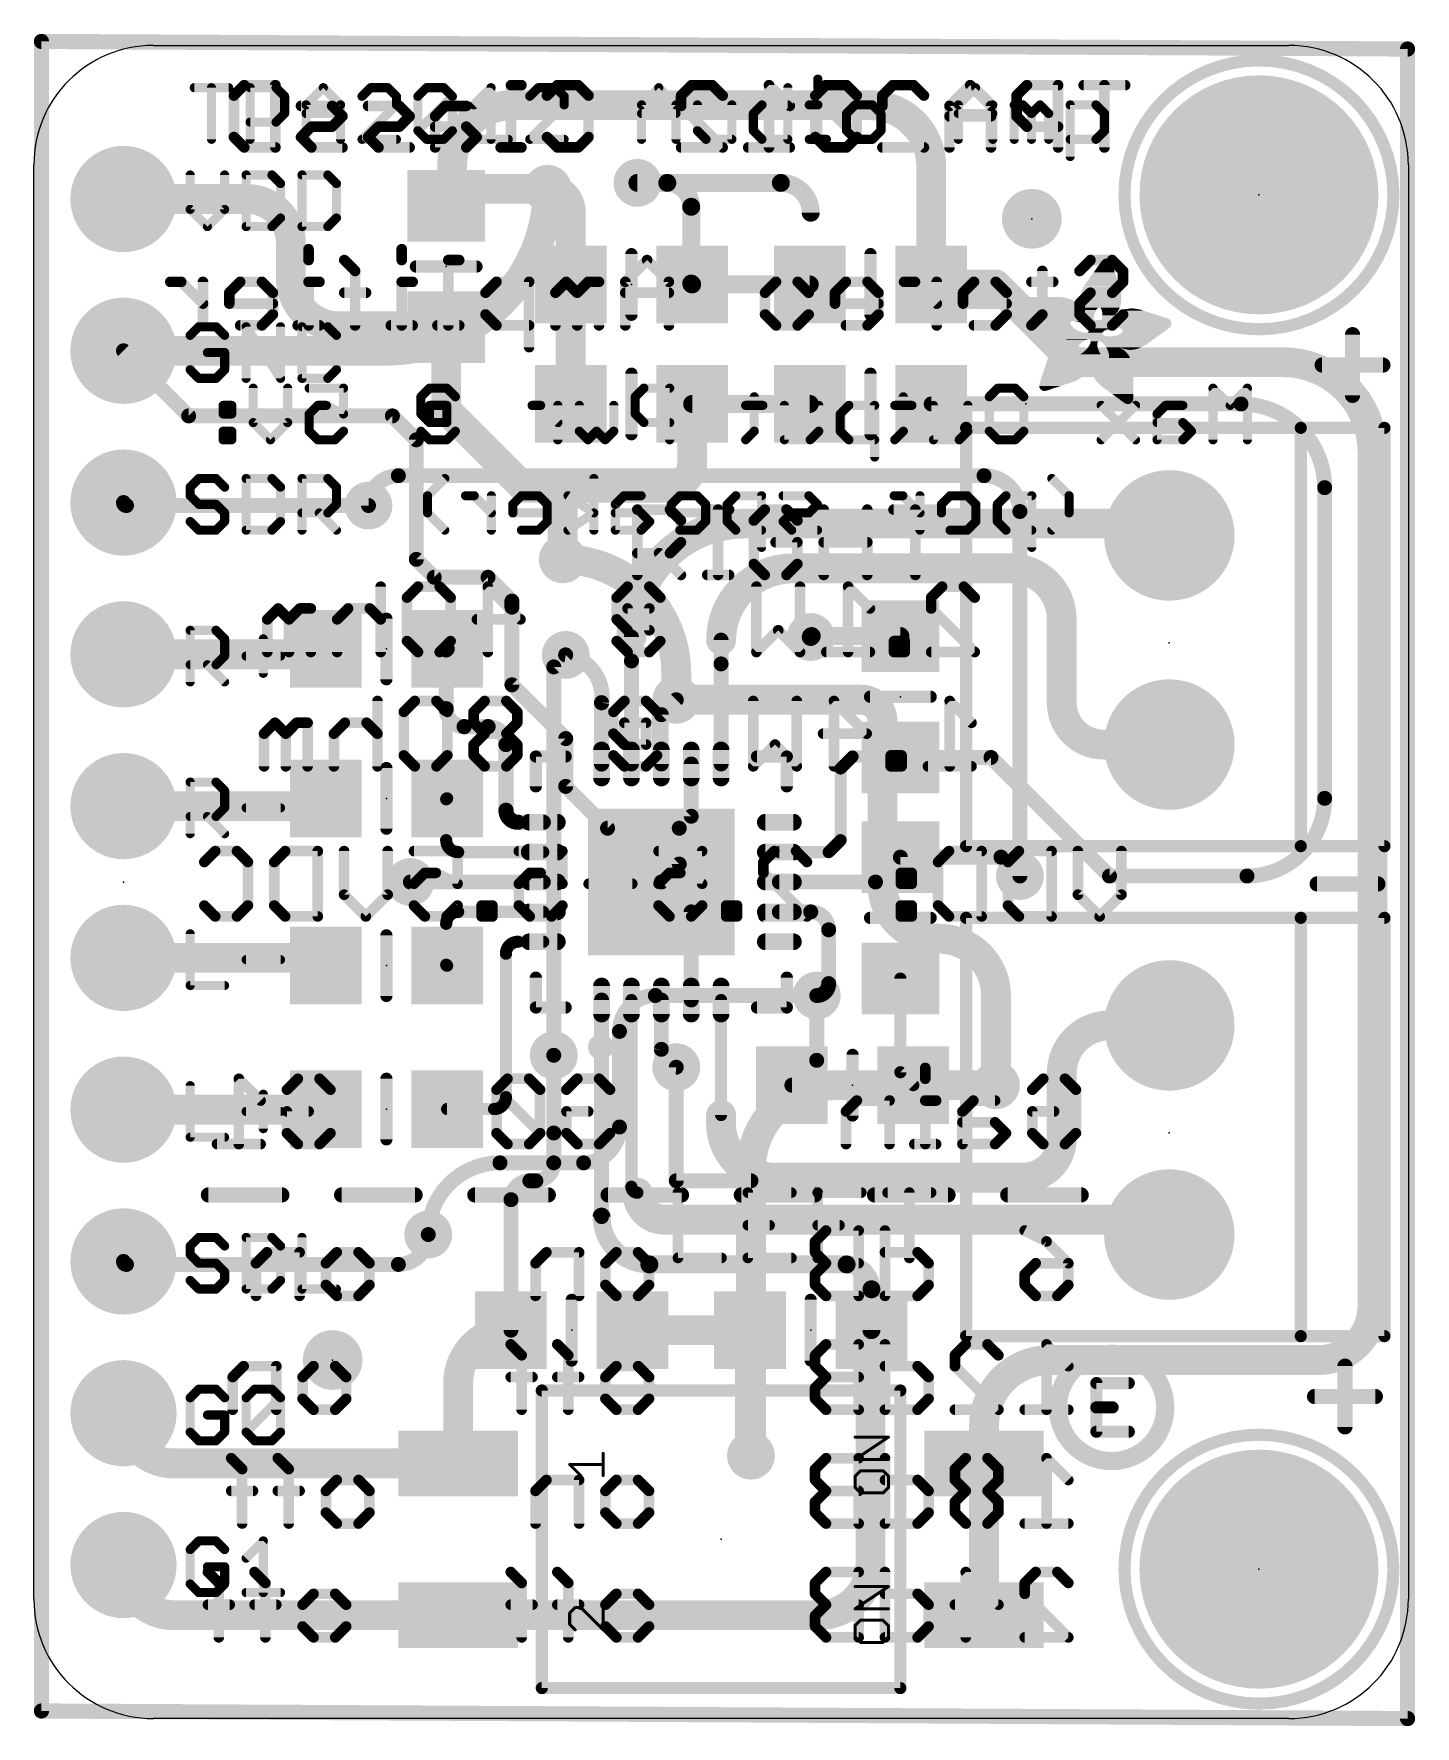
# Model space of a CAD drawing. Extents: x 0 to 23.1, y -0.1 to 28.2.
import ezdxf

# ---------------------------------------------------------------- set-up
doc = ezdxf.new("R2010")
doc.units = 0
for name, color, linetype in [('1', 12, 'CONTINUOUS'), ('16', 132, 'CONTINUOUS'), ('17', 110, 'CONTINUOUS'), ('18', 110, 'CONTINUOUS'), ('20', 53, 'CONTINUOUS'), ('21', 40, 'CONTINUOUS'), ('22', 6, 'CONTINUOUS'), ('23', 53, 'CONTINUOUS')]:
    doc.layers.add(name, color=color, linetype=linetype)

# ---------------------------------------------------------------- blocks, each defined once
blk = doc.blocks.new('RECT')
blk.add_solid([(-0.5, -0.5), (0.5, -0.5), (-0.5, 0.5), (0.5, 0.5)])
blk = doc.blocks.new('PIE')
at = {"const_width": 0.5}
blk.add_lwpolyline([(0, -0.25, 1), (0, 0.25, 1), (0, -0.25)], format="xyb", dxfattribs=at)
blk = doc.blocks.new('ROUNDP')
at = {"const_width": 0.5}
blk.add_lwpolyline([(0, -0.25, 1), (0, 0.25, 1), (0, -0.25)], format="xyb", dxfattribs=at)
blk = doc.blocks.new('RECT44800X120000R100')
at = {"const_width": 0.14}
blk.add_lwpolyline([(0.07, -0.235), (0.07, 0.235, 0.4142), (0, 0.305), (0, 0.305, 0.4142), (-0.07, 0.235), (-0.07, -0.235, 0.4142), (0, -0.305), (0, -0.305, 0.4142)], format="xyb", close=True, dxfattribs=at)
blk.add_solid([(-0.0254, -0.2604), (0.0254, -0.2604), (-0.0254, 0.2604), (0.0254, 0.2604)])
blk = doc.blocks.new('ROUNDV')
at = {"const_width": 0.5}
blk.add_lwpolyline([(0, -0.25, 1), (0, 0.25, 1), (0, -0.25)], format="xyb", dxfattribs=at)

msp = doc.modelspace()

# ---------------------------------------------------------------- linework, layer by layer
at = {"layer": '1'}
for points, const_width in [([(8, 27, 0.4142), (7, 26)], 0.5), ([(8, 27.125, 1), (8, 26.875)], 0.25), ([(8, 26.875, 1), (8, 27.125)], 0.25), ([(15.016, 25.984, 0.4142), (14, 27)], 0.5), ([(14, 27.125, 1), (14, 26.875)], 0.25), ([(14, 26.875, 1), (14, 27.125)], 0.25), ([(7.125, 26, 1), (6.875, 26)], 0.25), ([(6.875, 26, 1), (7.125, 26)], 0.25), ([(15.141, 25.984, 1), (14.891, 25.984)], 0.25), ([(14.891, 25.984, 1), (15.141, 25.984)], 0.25), ([(7.184, 25.6, 0.4142), (6.9, 25.316)], 0.5), ([(7.184, 25.725, 1), (7.184, 25.475)], 0.25), ([(7.184, 25.475, 1), (7.184, 25.725)], 0.25), ([(8.984, 25.216, 0.4142), (8.6, 25.6)], 0.5), ([(8.6, 25.725, 1), (8.6, 25.475)], 0.25), ([(8.6, 25.475, 1), (8.6, 25.725)], 0.25), ([(10.1, 25.775, 1), (10.1, 25.625)], 0.15), ([(11, 25.3, 0.4142), (10.6, 25.7)], 0.3), ([(10.6, 25.775, 1), (10.6, 25.625)], 0.15), ([(10.6, 25.625, 1), (10.6, 25.775)], 0.15), ([(1.5, 25.555, 1), (1.5, 25.305)], 0.25), ([(4.3, 24.7, 0.4142), (3.57, 25.43)], 0.5), ([(3.57, 25.555, 1), (3.57, 25.305)], 0.25), ([(3.57, 25.305, 1), (3.57, 25.555)], 0.25), ([(6.9, 25.316, 0.4142), (7, 25.416)], 0.5), ([(6.9, 25.441, 1), (6.9, 25.191)], 0.25), ([(7.125, 25.416, 1), (6.875, 25.416)], 0.25), ([(6.875, 25.416, 1), (7.125, 25.416)], 0.25), ([(6.775, 25.316, 1), (7.025, 25.316)], 0.25), ([(9.109, 25.216, 1), (8.859, 25.216)], 0.25), ([(8.859, 25.216, 1), (9.109, 25.216)], 0.25), ([(11.075, 25.3, 1), (10.925, 25.3)], 0.15), ([(10.925, 25.3, 1), (11.075, 25.3)], 0.15), ([(4.425, 24.7, 1), (4.175, 24.7)], 0.25), ([(4.175, 24.7, 1), (4.425, 24.7)], 0.25), ([(4.3, 24.1, 0.4142), (5.1, 23.3)], 0.5), ([(4.425, 24.1, 1), (4.175, 24.1)], 0.25), ([(4.175, 24.1, 1), (4.425, 24.1)], 0.25), ([(9.109, 24, 1), (8.859, 24)], 0.25), ([(8.859, 24, 1), (9.109, 24)], 0.25), ([(11, 24.016, 0.4142), (11.016, 24)], 0.3), ([(11.075, 24.016, 1), (10.925, 24.016)], 0.15), ([(10.925, 24.016, 1), (11.075, 24.016)], 0.15), ([(11.016, 24.075, 1), (11.016, 23.925)], 0.15), ([(11.016, 23.925, 1), (11.016, 24.075)], 0.15), ([(12.984, 23.925, 1), (12.984, 24.075)], 0.15), ([(15.016, 24.125, 1), (15.016, 23.875)], 0.25), ([(14.891, 24, 1), (15.141, 24)], 0.25), ([(16.1884, 24.0884, 1), (16.0116, 23.9116)], 0.25), ([(16.1, 23.875, 1), (16.1, 24.125)], 0.25), ([(5.1, 23.425, 1), (5.1, 23.175)], 0.25), ([(5.1, 23.175, 1), (5.1, 23.425)], 0.25), ([(6.9, 23.284, 0.4142), (6.884, 23.3)], 0.5), ([(6.884, 23.425, 1), (6.884, 23.175)], 0.25), ([(7.025, 23.284, 1), (6.775, 23.284)], 0.25), ([(6.884, 23.175, 1), (6.884, 23.425)], 0.25), ([(6.775, 23.284, 1), (7.025, 23.284)], 0.25), ([(1.5442, 22.9342, 1), (1.4558, 22.8458)], 0.125), ([(17.4, 22.825, 1), (17.4, 22.575)], 0.25), ([(22.4, 21.2, 0.4142), (20.9, 22.7)], 0.5), ([(20.9, 22.825, 1), (20.9, 22.575)], 0.25), ([(20.9, 22.575, 1), (20.9, 22.825)], 0.25), ([(17.3116, 22.6116, 1), (17.4884, 22.7884)], 0.25), ([(6.9884, 21.9884, 1), (6.8116, 21.8116)], 0.25), ([(8.859, 22, 1), (9.109, 22)], 0.25), ([(11.141, 22, 1), (10.891, 22)], 0.25), ([(11.016, 22.075, 1), (11.016, 21.925)], 0.15), ([(12.984, 21.925, 1), (12.984, 22.075)], 0.15), ([(15.016, 22.0625, 1), (15.016, 21.9375)], 0.125), ([(21.6, 20.6, 0.4142), (20.2, 22)], 0.25), ([(20.2, 22.0625, 1), (20.2, 21.9375)], 0.125), ([(20.2, 21.9375, 1), (20.2, 22.0625)], 0.125), ([(2.59, 21.8625, 1), (2.59, 21.7375)], 0.125), ([(2.5458, 21.7558, 1), (2.6342, 21.8442)], 0.125), ([(6.0442, 21.8442, 1), (5.9558, 21.7558)], 0.125), ([(6, 21.7375, 1), (6, 21.8625)], 0.125), ([(6.775, 21.9, 1), (7.025, 21.9)], 0.25), ([(6.4625, 21.4, 1), (6.3375, 21.4)], 0.125), ([(6.3558, 21.3558, 1), (6.4442, 21.4442)], 0.125), ([(10.6, 20.6, 0.4142), (11.016, 21.016)], 0.5), ([(11.141, 21.016, 1), (10.891, 21.016)], 0.25), ([(22.525, 21.2, 1), (22.275, 21.2)], 0.25), ([(22.275, 21.2, 1), (22.525, 21.2)], 0.25), ([(8.0884, 20.8884, 1), (7.9116, 20.7116)], 0.25), ([(7.9116, 20.7116, 1), (8.0884, 20.8884)], 0.25), ([(10.891, 21.016, 1), (11.141, 21.016)], 0.25), ([(8.2, 20.725, 1), (8.2, 20.475)], 0.25), ([(8.1116, 20.5116, 1), (8.2884, 20.6884)], 0.25), ([(9, 20.6, 0.4142), (8.85, 20.45)], 0.5), ([(8.975, 20.45, 1), (8.725, 20.45)], 0.25), ([(9, 20.725, 1), (9, 20.475)], 0.25), ([(9, 20.475, 1), (9, 20.725)], 0.25), ([(9, 20.475, 1), (9, 20.725)], 0.25), ([(10.6, 20.725, 1), (10.6, 20.475)], 0.25), ([(10.6, 20.475, 1), (10.6, 20.725)], 0.25), ([(21.6625, 20.6, 1), (21.5375, 20.6)], 0.125), ([(1.5, 20.35, 0.4142), (1.55, 20.3)], 0.25), ([(1.5625, 20.35, 1), (1.4375, 20.35)], 0.125), ([(1.55, 20.3625, 1), (1.55, 20.2375)], 0.125), ([(1.55, 20.2375, 1), (1.55, 20.3625)], 0.125), ([(5.6, 20.2375, 1), (5.6, 20.3625)], 0.125), ([(8.725, 20.45, 1), (8.975, 20.45)], 0.25), ([(21.5375, 20.6, 1), (21.6625, 20.6)], 0.125), ([(11.9, 20, 0.4142), (10, 18.1)], 0.5), ([(11.9, 20.125, 1), (11.9, 19.875)], 0.25), ([(11.9, 19.875, 1), (11.9, 20.125)], 0.25), ([(19, 19.8, 0.4142), (18.8, 20)], 0.5), ([(18.8, 20.125, 1), (18.8, 19.875)], 0.25), ([(18.8, 19.875, 1), (18.8, 20.125)], 0.25), ([(18.875, 19.8, 1), (19.125, 19.8)], 0.25), ([(6.4442, 19.4442, 1), (6.3558, 19.3558)], 0.125), ([(6.3375, 19.4, 1), (6.4625, 19.4)], 0.125), ([(8.725, 19.4, 1), (8.975, 19.4)], 0.25), ([(12.7, 19.2484, 0.4142), (11.5, 18.0484)], 0.5), ([(12.7, 19.3734, 1), (12.7, 19.1234)], 0.25), ([(12.7, 19.1234, 1), (12.7, 19.3734)], 0.25), ([(16.2, 19.3734, 1), (16.2, 19.1234)], 0.25), ([(16.2, 19.1234, 1), (16.2, 19.3734)], 0.25), ([(17.2, 18.4, 0.4142), (16.3516, 19.2484)], 0.5), ([(16.3516, 19.3734, 1), (16.3516, 19.1234)], 0.25), ([(16.3516, 19.1234, 1), (16.3516, 19.3734)], 0.25), ([(6.7, 19.1625, 1), (6.7, 19.0375)], 0.125), ([(6.6558, 19.0558, 1), (6.7442, 19.1442)], 0.125), ([(7.6442, 19.1442, 1), (7.5558, 19.0558)], 0.125), ([(7.6, 19.0375, 1), (7.6, 19.1625)], 0.125), ([(8.0625, 18.7, 1), (7.9375, 18.7)], 0.125), ([(8.0625, 18.6, 1), (7.9375, 18.6)], 0.125), ([(7.9558, 18.6558, 1), (8.0442, 18.7442)], 0.125), ([(7.9375, 18.6, 1), (8.0625, 18.6)], 0.125), ([(17.325, 18.4, 1), (17.075, 18.4)], 0.25), ([(17.075, 18.4, 1), (17.325, 18.4)], 0.25), ([(4.9724, 17.8116, 1), (4.7956, 17.9884)], 0.25), ([(9.875, 18.1, 1), (10.125, 18.1)], 0.25), ([(10.0625, 18.1, 1), (9.9375, 18.1)], 0.125), ([(11.375, 18.0484, 1), (11.625, 18.0484)], 0.25), ([(11.5625, 18.0484, 1), (11.4375, 18.0484)], 0.125), ([(13.016, 18.116, 0.4142), (13, 18.1)], 0.3), ([(12.925, 18.1, 1), (13.075, 18.1)], 0.15), ([(13.016, 18.191, 1), (13.016, 18.041)], 0.15), ([(13.016, 18.041, 1), (13.016, 18.191)], 0.15), ([(14.5, 18.041, 1), (14.5, 18.191)], 0.15), ([(1.5, 17.935, 1), (1.5, 17.685)], 0.25), ([(4.7056, 17.8984, 1), (4.8824, 17.7216)], 0.25), ([(4.794, 17.685, 1), (4.794, 17.935)], 0.25), ([(6.916, 17.9, 0.4142), (6.9, 17.884)], 0.254), ([(6.9635, 17.884, 1), (6.8365, 17.884)], 0.127), ([(6.8365, 17.884, 1), (6.9635, 17.884)], 0.127), ([(6.916, 17.8365, 1), (6.916, 17.9635)], 0.127), ([(9.5, 17, 0.4142), (8.9, 17.8)], 0.254), ([(8.909, 17.8629, 1), (8.891, 17.7371)], 0.127), ([(10.0625, 17.7, 1), (9.9375, 17.7)], 0.125), ([(9.9375, 17.7, 1), (10.0625, 17.7)], 0.125), ([(11.5625, 17.65, 1), (11.4375, 17.65)], 0.125), ([(11.4375, 17.65, 1), (11.5625, 17.65)], 0.125), ([(8.0442, 17.3442, 1), (7.9558, 17.2558)], 0.125), ([(7.9375, 17.3, 1), (8.0625, 17.3)], 0.125), ([(6.9, 16.9, 0.4142), (7.2, 16.6)], 0.254), ([(6.9635, 16.9, 1), (6.8365, 16.9)], 0.127), ([(9.5635, 17, 1), (9.4365, 17)], 0.127), ([(9.4371, 17.009, 1), (9.5629, 16.991)], 0.127), ([(10.7942, 17.0058, 1), (10.7058, 17.0942)], 0.125), ([(17.2, 17, 0.4142), (17.9, 16.3)], 0.5), ([(17.325, 17, 1), (17.075, 17)], 0.25), ([(17.075, 17, 1), (17.325, 17)], 0.25), ([(6.8365, 16.9, 1), (6.9635, 16.9)], 0.127), ([(7.2, 16.6635, 1), (7.2, 16.5365)], 0.127), ([(7.2, 16.5365, 1), (7.2, 16.6635)], 0.127), ([(7.9, 16.3, 0.4142), (7.6, 16.6)], 0.254), ([(7.6, 16.6635, 1), (7.6, 16.5365)], 0.127), ([(7.6, 16.5365, 1), (7.6, 16.6635)], 0.127), ([(10.5625, 16.8, 1), (10.4375, 16.8)], 0.125), ([(10.4558, 16.8442, 1), (10.5442, 16.7558)], 0.125), ([(7.9635, 16.3, 1), (7.8365, 16.3)], 0.127), ([(8.9625, 16.4, 1), (8.8375, 16.4)], 0.125), ([(8.8558, 16.3558, 1), (8.9442, 16.4442)], 0.125), ([(17.9, 16.425, 1), (17.9, 16.175)], 0.25), ([(17.9, 16.175, 1), (17.9, 16.425)], 0.25), ([(19, 16.175, 1), (19, 16.425)], 0.25), ([(7.8365, 16.3, 1), (7.9635, 16.3)], 0.127), ([(13.7, 16.1508, 1), (13.7, 16.0492)], 0.1016), ([(13.7359, 16.0641, 1), (13.6641, 16.1359)], 0.1016), ([(14.5, 16.1465, 1), (14.5, 16.0215)], 0.125), ([(14.5199, 16.1359, 1), (14.4481, 16.0641)], 0.1016), ([(14.4641, 16.0481, 1), (14.5359, 16.1199)], 0.1016), ([(14.484, 16.0492, 1), (14.484, 16.1508)], 0.1016), ([(16.0602, 16.1282, 1), (15.9718, 16.0398)], 0.125), ([(16.016, 16.0215, 1), (16.016, 16.1465)], 0.125), ([(9.4365, 15.975, 1), (9.5635, 15.975)], 0.127), ([(9.9375, 15.975, 1), (10.0625, 15.975)], 0.125), ([(10.4375, 15.975, 1), (10.5625, 15.975)], 0.125), ([(11.0625, 15.975, 1), (10.9375, 15.975)], 0.125), ([(11.4375, 15.975, 1), (11.5625, 15.975)], 0.125), ([(13.5508, 15.9, 1), (13.4492, 15.9)], 0.1016), ([(13.4641, 15.9359, 1), (13.5359, 15.8641)], 0.1016), ([(4.9724, 15.3116, 1), (4.7956, 15.4884)], 0.25), ([(8.9442, 15.6442, 1), (8.8558, 15.5558)], 0.125), ([(8.8375, 15.6, 1), (8.9625, 15.6)], 0.125), ([(1.5, 15.395, 1), (1.5, 15.145)], 0.25), ([(4.6656, 15.3584, 1), (4.8424, 15.1816)], 0.25), ([(4.754, 15.145, 1), (4.754, 15.395)], 0.25), ([(6.916, 15.4, 0.4142), (6.9, 15.384)], 0.2032), ([(6.9508, 15.384, 1), (6.8492, 15.384)], 0.1016), ([(6.8492, 15.384, 1), (6.9508, 15.384)], 0.1016), ([(6.916, 15.3492, 1), (6.916, 15.4508)], 0.1016), ([(7.9, 15.2, 0.4142), (8.1, 15)], 0.254), ([(7.9635, 15.2, 1), (7.8365, 15.2)], 0.127), ([(20.3, 14.1, 0.4142), (21.6, 15.4)], 0.25), ([(21.6625, 15.4, 1), (21.5375, 15.4)], 0.125), ([(21.5375, 15.4, 1), (21.6625, 15.4)], 0.125), ([(7.8365, 15.2, 1), (7.9635, 15.2)], 0.127), ([(8.1, 15.0635, 1), (8.1, 14.9365)], 0.127), ([(8.1, 14.9365, 1), (8.1, 15.0635)], 0.127), ([(8.525, 14.9365, 1), (8.525, 15.0635)], 0.127), ([(9.6, 14.9625, 1), (9.6, 14.8375)], 0.125), ([(10.8625, 14.9, 1), (10.7375, 14.9)], 0.125), ([(10.8, 14.8375, 1), (10.8, 14.9625)], 0.125), ([(10.9375, 15.1, 1), (11.0625, 15.1)], 0.125), ([(11.0442, 15.0558, 1), (10.9558, 15.1442)], 0.125), ([(6.9, 14.7, 0.4142), (7.1, 14.5)], 0.2032), ([(6.9508, 14.7, 1), (6.8492, 14.7)], 0.1016), ([(6.8492, 14.7, 1), (6.9508, 14.7)], 0.1016), ([(9.5558, 14.8558, 1), (9.6442, 14.9442)], 0.125), ([(10.7558, 14.9442, 1), (10.8442, 14.8558)], 0.125), ([(13.4492, 14.7, 1), (13.5508, 14.7)], 0.1016), ([(13.5359, 14.6641, 1), (13.4641, 14.7359)], 0.1016), ([(7.1, 14.5508, 1), (7.1, 14.4492)], 0.1016), ([(7.1, 14.4492, 1), (7.1, 14.5508)], 0.1016), ([(8.525, 14.4492, 1), (8.525, 14.5508)], 0.1016), ([(12.475, 14.5508, 1), (12.475, 14.4492)], 0.1016), ([(13.2641, 14.5359, 1), (13.3359, 14.4641)], 0.1016), ([(13.3, 14.4492, 1), (13.3, 14.5508)], 0.1016), ([(14.084, 14, 0.4142), (14.5, 14.416)], 0.25), ([(14.5, 14.4785, 1), (14.5, 14.3535)], 0.125), ([(14.5625, 14.416, 1), (14.4375, 14.416)], 0.125), ([(16.5, 14.1, 0.4142), (16.184, 14.416)], 0.25), ([(16.184, 14.4785, 1), (16.184, 14.3535)], 0.125), ([(16.184, 14.3535, 1), (16.184, 14.4785)], 0.125), ([(10.7375, 14.3, 1), (10.8625, 14.3)], 0.125), ([(10.8442, 14.2558, 1), (10.7558, 14.3442)], 0.125), ([(16.4375, 14.1, 1), (16.5625, 14.1)], 0.125), ([(18, 14.1625, 1), (18, 14.0375)], 0.125), ([(17.9558, 14.0558, 1), (18.0442, 14.1442)], 0.125), ([(20.3, 14.1625, 1), (20.3, 14.0375)], 0.125), ([(20.3, 14.0375, 1), (20.3, 14.1625)], 0.125), ([(6.3, 14.0625, 1), (6.3, 13.9375)], 0.125), ([(8.525, 13.9375, 1), (8.525, 14.0625)], 0.125), ([(10.5442, 14.0442, 1), (10.4558, 13.9558)], 0.125), ([(10.4558, 14.0442, 1), (10.5442, 13.9558)], 0.125), ([(12.475, 14.0625, 1), (12.475, 13.9375)], 0.125), ([(14.084, 14.0625, 1), (14.084, 13.9375)], 0.125), ([(14.084, 13.9375, 1), (14.084, 14.0625)], 0.125), ([(7.1, 13.5, 0.4142), (6.9, 13.3)], 0.2032), ([(7.1, 13.5508, 1), (7.1, 13.4492)], 0.1016), ([(7.1, 13.4492, 1), (7.1, 13.5508)], 0.1016), ([(8.525, 13.4492, 1), (8.525, 13.5508)], 0.1016), ([(11.0625, 13.5, 1), (10.9375, 13.5)], 0.125), ([(10.9558, 13.4558, 1), (11.0442, 13.5442)], 0.125), ([(12.475, 13.5625, 1), (12.475, 13.4375)], 0.125), ([(13.3, 13.2, 0.4142), (13, 13.5)], 0.25), ([(13, 13.5625, 1), (13, 13.4375)], 0.125), ([(13, 13.4375, 1), (13, 13.5625)], 0.125), ([(6.9508, 13.3, 1), (6.8492, 13.3)], 0.1016), ([(6.8492, 13.3, 1), (6.9508, 13.3)], 0.1016), ([(13.3625, 13.2, 1), (13.2375, 13.2)], 0.125), ([(8.1, 13, 0.4142), (7.9, 12.8)], 0.2032), ([(8.1, 13.0508, 1), (8.1, 12.9492)], 0.1016), ([(8.1, 12.9492, 1), (8.1, 13.0508)], 0.1016), ([(8.525, 12.9492, 1), (8.525, 13.0508)], 0.1016), ([(13.2375, 13.2, 1), (13.3625, 13.2)], 0.125), ([(1.5, 12.855, 1), (1.5, 12.605)], 0.25), ([(4.9758, 12.7581, 1), (4.7322, 12.7019)], 0.25), ([(4.7622, 12.5719, 1), (5.0058, 12.6281)], 0.25), ([(4.854, 12.605, 1), (4.854, 12.855)], 0.25), ([(7.9508, 12.8, 1), (7.8492, 12.8)], 0.1016), ([(7.8492, 12.8, 1), (7.9508, 12.8)], 0.1016), ([(6.9, 12.616, 0.4142), (6.916, 12.6)], 0.2032), ([(6.9508, 12.616, 1), (6.8492, 12.616)], 0.1016), ([(6.8492, 12.616, 1), (6.9508, 12.616)], 0.1016), ([(6.916, 12.5492, 1), (6.916, 12.6508)], 0.1016), ([(14.5508, 12.384, 1), (14.4492, 12.384)], 0.1016), ([(13.1, 12.1, 0.4142), (13.3, 12.3)], 0.25), ([(13.1, 12.1625, 1), (13.1, 12.0375)], 0.125), ([(13.1625, 12.1, 1), (13.0375, 12.1)], 0.125), ([(13.3625, 12.3, 1), (13.2375, 12.3)], 0.125), ([(13.2375, 12.3, 1), (13.3625, 12.3)], 0.125), ([(9.5625, 12.025, 1), (9.4375, 12.025)], 0.125), ([(10.0508, 12.025, 1), (9.9492, 12.025)], 0.1016), ([(10.5625, 12.025, 1), (10.4375, 12.025)], 0.125), ([(10.9375, 12.025, 1), (11.0625, 12.025)], 0.125), ([(11.5508, 12.025, 1), (11.4492, 12.025)], 0.1016), ([(18, 11.6, 0.4142), (17.2, 10.8)], 0.5), ([(18, 11.725, 1), (18, 11.475)], 0.25), ([(18, 11.475, 1), (18, 11.725)], 0.25), ([(19, 11.475, 1), (19, 11.725)], 0.25), ([(8.7625, 11.1, 1), (8.6375, 11.1)], 0.125), ([(10.5, 11.2, 0.4142), (10.75, 10.9)], 0.25), ([(10.4375, 11.2, 1), (10.5625, 11.2)], 0.125), ([(10.5622, 11.1943, 1), (10.4378, 11.2057)], 0.125), ([(12.684, 10.6, 0.4142), (13.1, 11.016)], 0.25), ([(13.1625, 11.016, 1), (13.0375, 11.016)], 0.125), ([(13.0375, 11.016, 1), (13.1625, 11.016)], 0.125), ([(17.325, 10.8, 1), (17.075, 10.8)], 0.25), ([(10.7443, 10.8378, 1), (10.7557, 10.9622)], 0.125), ([(14.5359, 10.8519, 1), (14.4641, 10.7801)], 0.1016), ([(14.4492, 10.816, 1), (14.5508, 10.816)], 0.1016), ([(14.716, 10.725, 1), (14.716, 10.475)], 0.25), ([(16.1, 10.475, 1), (16.1, 10.725)], 0.25), ([(17.075, 10.8, 1), (17.325, 10.8)], 0.25), ([(7.7, 10.2, 0.4142), (7.9, 10.4)], 0.2032), ([(7.9508, 10.4, 1), (7.8492, 10.4)], 0.1016), ([(12.684, 10.6625, 1), (12.684, 10.5375)], 0.125), ([(14.6801, 10.5641, 1), (14.7519, 10.6359)], 0.1016), ([(1.5, 10.315, 1), (1.5, 10.065)], 0.25), ([(4.7856, 10.2784, 1), (4.9624, 10.1016)], 0.25), ([(4.9724, 10.1116, 1), (4.7956, 10.2884)], 0.25), ([(4.874, 10.065, 1), (4.874, 10.315)], 0.25), ([(6.916, 10.2508, 1), (6.916, 10.1492)], 0.1016), ([(7.7, 10.2508, 1), (7.7, 10.1492)], 0.1016), ([(7.7, 10.1492, 1), (7.7, 10.2508)], 0.1016), ([(7.8492, 10.4, 1), (7.9508, 10.4)], 0.1016), ([(11.625, 10.1, 1), (11.375, 10.1)], 0.25), ([(11.5, 9.9516, 0.4142), (12.4, 9.0516)], 0.5), ([(11.625, 9.9516, 1), (11.375, 9.9516)], 0.25), ([(8.7625, 9.8, 1), (8.6375, 9.8)], 0.125), ([(11.375, 9.9516, 1), (11.625, 9.9516)], 0.25), ([(11.4492, 10.1, 1), (11.5508, 10.1)], 0.1016), ([(16.5516, 9.0516, 0.4142), (17.2, 9.7)], 0.5), ([(17.325, 9.7, 1), (17.075, 9.7)], 0.25), ([(8.6375, 9.8, 1), (8.7625, 9.8)], 0.125), ([(17.075, 9.7, 1), (17.325, 9.7)], 0.25), ([(8.4, 9, 0.4142), (8.7, 9.3)], 0.25), ([(8.7625, 9.3, 1), (8.6375, 9.3)], 0.125), ([(8.6375, 9.3, 1), (8.7625, 9.3)], 0.125), ([(8.3, 9, 0.4142), (7.984, 8.684)], 0.25), ([(8.3, 9.0625, 1), (8.3, 8.9375)], 0.125), ([(8.3, 8.9375, 1), (8.3, 9.0625)], 0.125), ([(8.4, 9.0625, 1), (8.4, 8.9375)], 0.125), ([(8.4, 8.9375, 1), (8.4, 9.0625)], 0.125), ([(12.4, 9.1766, 1), (12.4, 8.9266)], 0.25), ([(12.4, 8.9266, 1), (12.4, 9.1766)], 0.25), ([(16.5516, 9.1766, 1), (16.5516, 8.9266)], 0.25), ([(16.5516, 8.9266, 1), (16.5516, 9.1766)], 0.25), ([(8.0465, 8.684, 1), (7.9215, 8.684)], 0.125), ([(10.1, 8.8, 0.4142), (10.5516, 8.3484)], 0.5), ([(10.225, 8.8, 1), (9.975, 8.8)], 0.25), ([(10, 8.9, 0.4142), (10.1, 8.8)], 0.2032), ([(10.0508, 8.9, 1), (9.9492, 8.9)], 0.1016), ([(9.9492, 8.9, 1), (10.0508, 8.9)], 0.1016), ([(10.1, 8.7492, 1), (10.1, 8.8508)], 0.1016), ([(7.9215, 8.684, 1), (8.0465, 8.684)], 0.125), ([(9.5, 8.4, 0.4142), (10.3, 7.6)], 0.3), ([(9.575, 8.4, 1), (9.425, 8.4)], 0.15), ([(10.5516, 8.4734, 1), (10.5516, 8.2234)], 0.25), ([(10.5516, 8.2234, 1), (10.5516, 8.4734)], 0.25), ([(19.0215, 8.4521, 1), (18.8817, 8.2447)], 0.25), ([(19, 8.1, 0.4142), (18.9516, 8.3484)], 0.5), ([(18.9516, 8.2234, 1), (18.9516, 8.4734)], 0.25), ([(6.1, 7.6, 0.4142), (6.6, 8.1)], 0.25), ([(6.6625, 8.1, 1), (6.5375, 8.1)], 0.125), ([(9.4375, 8.4, 1), (9.5625, 8.4)], 0.125), ([(18.8963, 8.1699, 1), (19.1037, 8.0301)], 0.25), ([(1.5, 7.65, 0.4142), (1.55, 7.6)], 0.25), ([(1.5625, 7.65, 1), (1.4375, 7.65)], 0.125), ([(1.55, 7.6625, 1), (1.55, 7.5375)], 0.125), ([(1.55, 7.5375, 1), (1.55, 7.6625)], 0.125), ([(6.1, 7.6625, 1), (6.1, 7.5375)], 0.125), ([(6.1, 7.5375, 1), (6.1, 7.6625)], 0.125), ([(10.3, 7.675, 1), (10.3, 7.525)], 0.15), ([(10.3, 7.525, 1), (10.3, 7.675)], 0.15), ([(14.016, 7.184, 0.4142), (13.6, 7.6)], 0.3), ([(13.6, 7.675, 1), (13.6, 7.525)], 0.15), ([(13.6, 7.525, 1), (13.6, 7.675)], 0.15), ([(14.091, 7.184, 1), (13.941, 7.184)], 0.15), ([(13.941, 7.184, 1), (14.091, 7.184)], 0.15), ([(21.5, 6, 0.4142), (22.4, 6.9)], 0.5), ([(22.525, 6.9, 1), (22.275, 6.9)], 0.25), ([(22.275, 6.9, 1), (22.525, 6.9)], 0.25), ([(7.984, 6.5, 0.4142), (7.1, 5.616)], 0.5), ([(7.984, 6.375, 1), (7.984, 6.625)], 0.25), ([(7.9215, 6.5, 1), (8.0465, 6.5)], 0.125), ([(10.016, 6.625, 1), (10.016, 6.375)], 0.25), ([(12.109, 6.5, 1), (11.859, 6.5)], 0.25), ([(11.984, 6.375, 1), (11.984, 6.625)], 0.25), ([(14.016, 6.5, 0.4142), (14, 6.484)], 0.5), ([(14.125, 6.484, 1), (13.875, 6.484)], 0.25), ([(13.875, 6.484, 1), (14.125, 6.484)], 0.25), ([(13.941, 6.5, 1), (14.091, 6.5)], 0.15), ([(14.016, 6.375, 1), (14.016, 6.625)], 0.25), ([(17, 6, 0.4142), (15.9, 4.9)], 0.5), ([(17, 6.125, 1), (17, 5.875)], 0.25), ([(17, 5.875, 1), (17, 6.125)], 0.25), ([(21.5, 6.125, 1), (21.5, 5.875)], 0.25), ([(21.5, 5.875, 1), (21.5, 6.125)], 0.25), ([(7.225, 5.616, 1), (6.975, 5.616)], 0.25), ([(6.975, 5.616, 1), (7.225, 5.616)], 0.25), ([(1.5, 5.11, 0.4142), (2.34, 4.27)], 0.5), ([(1.625, 5.11, 1), (1.375, 5.11)], 0.25), ([(16.025, 4.9, 1), (15.775, 4.9)], 0.25), ([(15.775, 4.9, 1), (16.025, 4.9)], 0.25), ([(11.984, 4.416, 0.4142), (12, 4.4)], 0.5), ([(12.109, 4.416, 1), (11.859, 4.416)], 0.25), ([(11.859, 4.416, 1), (12.109, 4.416)], 0.25), ([(12, 4.275, 1), (12, 4.525)], 0.25), ([(2.34, 4.395, 1), (2.34, 4.145)], 0.25), ([(2.34, 4.145, 1), (2.34, 4.395)], 0.25), ([(6.975, 4.27, 1), (7.225, 4.27)], 0.25), ([(7.1, 4.145, 1), (7.1, 4.395)], 0.25), ([(16.025, 4.27, 1), (15.775, 4.27)], 0.25), ([(15.775, 4.27, 1), (16.025, 4.27)], 0.25), ([(13.13, 1.73, 0.4142), (14, 2.6)], 0.5), ([(14.125, 2.6, 1), (13.875, 2.6)], 0.25), ([(1.5, 2.57, 0.4142), (2.34, 1.73)], 0.5), ([(1.625, 2.57, 1), (1.375, 2.57)], 0.25), ([(13.875, 2.6, 1), (14.125, 2.6)], 0.25), ([(2.34, 1.855, 1), (2.34, 1.605)], 0.25), ([(2.34, 1.605, 1), (2.34, 1.855)], 0.25), ([(7.1, 1.855, 1), (7.1, 1.605)], 0.25), ([(7.1, 1.605, 1), (7.1, 1.855)], 0.25), ([(13.13, 1.855, 1), (13.13, 1.605)], 0.25), ([(13.13, 1.605, 1), (13.13, 1.855)], 0.25), ([(15.775, 1.73, 1), (16.025, 1.73)], 0.25)]:
    msp.add_lwpolyline(points, format="xyb", dxfattribs=dict(at, const_width=const_width))
for points, const_width in [([(14, 27), (8, 27)], 0.5), ([(7, 26), (7, 25.416)], 0.5), ([(15.016, 24), (15.016, 25.984)], 0.5), ([(8.6, 25.6), (7.184, 25.6)], 0.5), ([(10.1, 25.7), (10.6, 25.7)], 0.3), ([(1.5, 25.43), (3.57, 25.43)], 0.5), ([(8.984, 24), (8.984, 25.216)], 0.5), ([(11, 25.3), (11, 24.016)], 0.3), ([(4.3, 24.7), (4.3, 24.1)], 0.5), ([(8.984, 22), (8.984, 24)], 0.5), ([(11.016, 24), (12.984, 24)], 0.3), ([(16.1, 24), (15.016, 24)], 0.5), ([(17.4, 22.7), (16.1, 24)], 0.5), ([(5.1, 23.3), (6.884, 23.3)], 0.5), ([(6.9, 23.284), (6.9, 21.9)], 0.5), ([(2.59, 21.8), (1.5, 22.89)], 0.25), ([(20.9, 22.7), (17.4, 22.7)], 0.5), ([(6.9, 21.9), (8, 20.8)], 0.5), ([(11.016, 22), (11.016, 21.016)], 0.5), ([(11.016, 22), (12.984, 22)], 0.3), ([(20.2, 22), (15.016, 22)], 0.25), ([(6, 21.8), (2.59, 21.8)], 0.25), ([(6.4, 21.4), (6, 21.8)], 0.25), ([(6.4, 19.4), (6.4, 21.4)], 0.25), ([(22.4, 6.9), (22.4, 21.2)], 0.5), ([(8.2, 20.6), (8, 20.8)], 0.5), ([(9, 20.6), (8.2, 20.6)], 0.5), ([(8.85, 19.4), (8.85, 20.45)], 0.5), ([(10.6, 20.6), (9, 20.6)], 0.5), ([(21.6, 15.4), (21.6, 20.6)], 0.25), ([(5.6, 20.3), (1.55, 20.3)], 0.25), ([(11.9, 20), (18.8, 20)], 0.5), ([(6.7, 19.1), (6.4, 19.4)], 0.25), ([(12.7, 19.2484), (16.2, 19.2484)], 0.5), ([(16.2, 19.2484), (16.3516, 19.2484)], 0.5), ([(7.6, 19.1), (6.7, 19.1)], 0.25), ([(8, 18.7), (7.6, 19.1)], 0.25), ([(8, 18.6), (8, 18.7)], 0.25), ([(8, 17.3), (8, 18.6)], 0.25), ([(17.2, 18.4), (17.2, 17)], 0.5), ([(4.794, 17.81), (4.884, 17.9)], 0.5), ([(10, 17.7), (10, 18.1)], 0.25), ([(11.5, 17.65), (11.5, 18.0484)], 0.25), ([(14.5, 18.116), (13.016, 18.116)], 0.3), ([(1.5, 17.81), (4.794, 17.81)], 0.5), ([(6.9, 16.9), (6.9, 17.884)], 0.254), ([(10, 15.975), (10, 17.7)], 0.25), ([(11.5, 15.975), (11.5, 17.65)], 0.25), ([(8.9, 16.4), (8, 17.3)], 0.25), ([(9.5, 15.975), (9.5, 17)], 0.254), ([(10.5, 16.8), (10.75, 17.05)], 0.25), ([(7.6, 16.6), (7.2, 16.6)], 0.254), ([(10.5, 15.975), (10.5, 16.8)], 0.25), ([(7.9, 15.2), (7.9, 16.3)], 0.254), ([(8.9, 15.6), (8.9, 16.4)], 0.25), ([(17.9, 16.3), (19, 16.3)], 0.5), ([(13.5, 15.9), (13.7, 16.1)], 0.2032), ([(13.7, 16.1), (14.484, 16.1)], 0.2032), ([(14.5, 16.084), (16.016, 16.084)], 0.25), ([(14.484, 16.1), (14.5, 16.084)], 0.2032), ([(16.016, 16.084), (18, 14.1)], 0.25), ([(11, 15.975), (11, 15.1)], 0.25), ([(13.5, 14.7), (13.5, 15.9)], 0.2032), ([(4.754, 15.27), (4.884, 15.4)], 0.5), ([(9.6, 14.9), (8.9, 15.6)], 0.25), ([(1.5, 15.27), (4.754, 15.27)], 0.5), ([(6.9, 14.7), (6.9, 15.384)], 0.2032), ([(8.525, 15), (8.1, 15)], 0.254), ([(10.8, 14.9), (9.6, 14.9)], 0.25), ([(11, 15.1), (10.8, 14.9)], 0.25), ([(10.8, 14.9), (10.8, 14.3)], 0.25), ([(13.3, 14.5), (13.5, 14.7)], 0.2032), ([(8.525, 14.5), (7.1, 14.5)], 0.2032), ([(12.475, 14.5), (13.3, 14.5)], 0.2032), ([(14.5, 14.416), (16.184, 14.416)], 0.25), ([(10.8, 14.3), (10.5, 14)], 0.25), ([(18, 14.1), (20.3, 14.1)], 0.25), ([(8.525, 14), (6.3, 14)], 0.25), ([(11, 13.5), (10.5, 14)], 0.25), ([(12.475, 14), (14.084, 14)], 0.25), ([(8.525, 13.5), (7.1, 13.5)], 0.2032), ([(11, 12.025), (11, 13.5)], 0.25), ([(12.475, 13.5), (13, 13.5)], 0.25), ([(6.9, 13.3), (6.9, 12.616)], 0.2032), ([(13.3, 13.2), (13.3, 12.3)], 0.25), ([(8.525, 13), (8.1, 13)], 0.2032), ([(1.5, 12.73), (4.854, 12.73)], 0.5), ([(4.854, 12.73), (4.884, 12.6)], 0.5), ([(7.9, 12.8), (7.9, 10.4)], 0.2032), ([(14.5, 12.384), (14.5, 10.816)], 0.2032), ([(13.1, 12.1), (13.1, 11.016)], 0.25), ([(9.5, 8.4), (9.5, 12.025)], 0.25), ([(10, 12.025), (10, 8.9)], 0.2032), ([(10.5, 12.025), (10.5, 11.2)], 0.25), ([(11.5, 12.025), (11.5, 10.1)], 0.2032), ([(18, 11.6), (19, 11.6)], 0.5), ([(8.7, 11.1), (8.7, 9.8)], 0.25), ([(17.2, 9.7), (17.2, 10.8)], 0.5), ([(14.5, 10.816), (14.716, 10.6)], 0.2032), ([(16.1, 10.6), (14.716, 10.6)], 0.5), ([(1.5, 10.19), (4.874, 10.19)], 0.5), ([(4.874, 10.19), (4.884, 10.2)], 0.5), ([(7.7, 10.2), (6.916, 10.2)], 0.2032), ([(11.5, 10.1), (11.5, 9.9516)], 0.5), ([(8.7, 9.3), (8.7, 9.8)], 0.25), ([(8.3, 9), (8.4, 9)], 0.25), ([(12.4, 9.0516), (16.5516, 9.0516)], 0.5), ([(7.984, 6.5), (7.984, 8.684)], 0.25), ([(10.5516, 8.3484), (18.9516, 8.3484)], 0.5), ([(6.1, 7.6), (1.55, 7.6)], 0.25), ([(13.6, 7.6), (10.3, 7.6)], 0.3), ([(14.016, 6.5), (14.016, 7.184)], 0.3), ([(10.016, 6.5), (11.984, 6.5)], 0.5), ([(11.984, 6.5), (11.984, 4.416)], 0.5), ([(14, 2.6), (14, 6.484)], 0.5), ([(17, 6), (21.5, 6)], 0.5), ([(7.1, 4.27), (7.1, 5.616)], 0.5), ([(15.9, 4.27), (15.9, 4.9)], 0.5), ([(7.1, 4.27), (2.34, 4.27)], 0.5), ([(15.9, 1.73), (15.9, 4.27)], 0.5), ([(7.1, 1.73), (2.34, 1.73)], 0.5), ([(7.1, 1.73), (13.13, 1.73)], 0.5)]:
    msp.add_lwpolyline(points, dxfattribs=dict(at, const_width=const_width))
at = {"layer": '16'}
for points, const_width in [([(0.127, 0.127), (0.127, 28.067)], 0.254), ([(0.127, 28.067), (22.987, 27.94)], 0.254), ([(22.987, 27.94), (22.987, 0)], 0.254), ([(12.5, 25.7), (10.1, 25.7)], 0.3), ([(1.5, 22.89), (5.89, 22.89)], 0.5), ([(15.9, 20.8), (6.1, 20.8)], 0.25), ([(16.5, 14.1), (16.5, 20.2)], 0.25), ([(8.7, 17.6), (8.9, 17.8)], 0.25), ([(8.7, 11.1), (8.7, 17.6)], 0.25), ([(10.75, 17.05), (10.75, 17.5)], 0.5), ([(13.85, 17.05), (10.75, 17.05)], 0.5), ([(14.2, 13.95), (14.2, 16.7)], 0.5), ([(15.15, 13.05), (15.1, 13.05)], 0.5), ([(13.1, 12.1), (10.4, 12.1)], 0.25), ([(16.1, 10.6), (16.1, 12.1)], 0.5), ([(9.8, 11.5), (9.8, 9.9)], 0.25), ([(10.75, 10.9), (10.75, 9)], 0.25), ([(13.4, 10.6), (16.1, 10.6)], 0.5), ([(9.2, 9.3), (7.8, 9.3)], 0.25), ([(12, 9), (12, 9.2)], 0.5), ([(10.75, 9), (12, 9)], 0.25), ([(12, 4.4), (12, 9)], 0.5), ([(22.987, 0), (0.127, 0.127)], 0.254)]:
    msp.add_lwpolyline(points, dxfattribs=dict(at, const_width=const_width))
for points, const_width in [([(0.1905, 28.067, 1), (0.0635, 28.067)], 0.127), ([(0.1274, 28.1305, 1), (0.1266, 28.0035)], 0.127), ([(23.0505, 27.94, 1), (22.9235, 27.94)], 0.127), ([(22.9866, 27.8765, 1), (22.9874, 28.0035)], 0.127), ([(5.89, 22.89, 0.4142), (8.6, 25.6)], 0.5), ([(8.725, 25.6, 1), (8.475, 25.6)], 0.25), ([(10.1, 25.775, 1), (10.1, 25.625)], 0.15), ([(13, 25.2, 0.4142), (12.5, 25.7)], 0.3), ([(12.5, 25.775, 1), (12.5, 25.625)], 0.15), ([(12.5, 25.625, 1), (12.5, 25.775)], 0.15), ([(12.925, 25.2, 1), (13.075, 25.2)], 0.15), ([(1.5, 23.015, 1), (1.5, 22.765)], 0.25), ([(5.89, 23.015, 1), (5.89, 22.765)], 0.25), ([(5.89, 22.765, 1), (5.89, 23.015)], 0.25), ([(6.1, 20.8, 0.4142), (5.6, 20.3)], 0.25), ([(6.1, 20.8625, 1), (6.1, 20.7375)], 0.125), ([(6.1, 20.7375, 1), (6.1, 20.8625)], 0.125), ([(16.5, 20.2, 0.4142), (15.9, 20.8)], 0.25), ([(15.9, 20.8625, 1), (15.9, 20.7375)], 0.125), ([(15.9, 20.7375, 1), (15.9, 20.8625)], 0.125), ([(5.5375, 20.3, 1), (5.6625, 20.3)], 0.125), ([(16.5625, 20.2, 1), (16.4375, 20.2)], 0.125), ([(16.4375, 20.2, 1), (16.5625, 20.2)], 0.125), ([(10.75, 17.5, 0.4142), (8.85, 19.4)], 0.5), ([(8.85, 19.525, 1), (8.85, 19.275)], 0.25), ([(8.9442, 17.7558, 1), (8.8558, 17.8442)], 0.125), ([(8.7625, 17.6, 1), (8.6375, 17.6)], 0.125), ([(8.6558, 17.6442, 1), (8.7442, 17.5558)], 0.125), ([(10.875, 17.5, 1), (10.625, 17.5)], 0.25), ([(10.625, 17.5, 1), (10.875, 17.5)], 0.25), ([(10.75, 17.175, 1), (10.75, 16.925)], 0.25), ([(14.2, 16.7, 0.4142), (13.85, 17.05)], 0.5), ([(13.85, 17.175, 1), (13.85, 16.925)], 0.25), ([(13.85, 16.925, 1), (13.85, 17.175)], 0.25), ([(10.625, 17.05, 1), (10.875, 17.05)], 0.25), ([(14.325, 16.7, 1), (14.075, 16.7)], 0.25), ([(14.075, 16.7, 1), (14.325, 16.7)], 0.25), ([(14.2, 13.95, 0.4142), (15.1, 13.05)], 0.5), ([(14.325, 13.95, 1), (14.075, 13.95)], 0.25), ([(16.4375, 14.1, 1), (16.5625, 14.1)], 0.125), ([(14.075, 13.95, 1), (14.325, 13.95)], 0.25), ([(15.1, 13.175, 1), (15.1, 12.925)], 0.25), ([(16.1, 12.1, 0.4142), (15.15, 13.05)], 0.5), ([(15.15, 13.175, 1), (15.15, 12.925)], 0.25), ([(15.1, 12.925, 1), (15.1, 13.175)], 0.25), ([(15.15, 12.925, 1), (15.15, 13.175)], 0.25), ([(10.4, 12.1, 0.4142), (9.8, 11.5)], 0.25), ([(10.4, 12.1625, 1), (10.4, 12.0375)], 0.125), ([(10.4, 12.0375, 1), (10.4, 12.1625)], 0.125), ([(13.1, 12.0375, 1), (13.1, 12.1625)], 0.125), ([(16.225, 12.1, 1), (15.975, 12.1)], 0.25), ([(15.975, 12.1, 1), (16.225, 12.1)], 0.25), ([(9.8625, 11.5, 1), (9.7375, 11.5)], 0.125), ([(9.7375, 11.5, 1), (9.8625, 11.5)], 0.125), ([(8.6375, 11.1, 1), (8.7625, 11.1)], 0.125), ([(10.8125, 10.9, 1), (10.6875, 10.9)], 0.125), ([(13.4, 10.6, 0.4142), (12, 9.2)], 0.5), ([(13.4, 10.725, 1), (13.4, 10.475)], 0.25), ([(13.4, 10.475, 1), (13.4, 10.725)], 0.25), ([(16.1, 10.475, 1), (16.1, 10.725)], 0.25), ([(15.975, 10.6, 1), (16.225, 10.6)], 0.25), ([(9.2, 9.3, 0.4142), (9.8, 9.9)], 0.25), ([(9.8625, 9.9, 1), (9.7375, 9.9)], 0.125), ([(9.7375, 9.9, 1), (9.8625, 9.9)], 0.125), ([(7.8, 9.3, 0.4142), (6.6, 8.1)], 0.25), ([(7.8, 9.3625, 1), (7.8, 9.2375)], 0.125), ([(7.8, 9.2375, 1), (7.8, 9.3625)], 0.125), ([(9.2, 9.3625, 1), (9.2, 9.2375)], 0.125), ([(9.2, 9.2375, 1), (9.2, 9.3625)], 0.125), ([(12.125, 9.2, 1), (11.875, 9.2)], 0.25), ([(10.75, 9.0625, 1), (10.75, 8.9375)], 0.125), ([(11.875, 9.2, 1), (12.125, 9.2)], 0.25), ([(12.125, 9, 1), (11.875, 9)], 0.25), ([(11.875, 9, 1), (12.125, 9)], 0.25), ([(12, 8.9375, 1), (12, 9.0625)], 0.125), ([(10.6875, 9, 1), (10.8125, 9)], 0.125), ([(6.5375, 8.1, 1), (6.6625, 8.1)], 0.125), ([(11.875, 4.4, 1), (12.125, 4.4)], 0.25), ([(0.1274, 0.1905, 1), (0.1266, 0.0635)], 0.127), ([(0.0635, 0.127, 1), (0.1905, 0.127)], 0.127), ([(22.9235, 0, 1), (23.0505, 0)], 0.127), ([(22.9866, -0.0635, 1), (22.9874, 0.0635)], 0.127)]:
    msp.add_lwpolyline(points, format="xyb", dxfattribs=dict(at, const_width=const_width))
at = {"layer": '20'}
for p, q in [((2, 28), (21, 28)), ((0, 2), (0, 26)), ((23, 26), (23, 2)), ((21, 0), (2, 0))]:
    msp.add_line(p, q, dxfattribs=at)
for centre, start, end in [((2, 26), 90, 180), ((21, 26), 0, 90), ((2, 2), 180, 270), ((21, 2), 270, 0)]:
    msp.add_arc(centre, 2, start, end, dxfattribs=at)
at = {"layer": '21'}
for points, const_width in [([(20.5, 23.25, 1), (20.5, 27.75, 1), (20.5, 23.25)], 0.2032), ([(13.1576, 27.4371, 1), (13.0814, 27.4371)], 0.0762), ([(2.6847, 27.3311, 1), (2.6847, 27.2549)], 0.0762), ([(3.0109, 27.293, 1), (2.9347, 27.293)], 0.0762), ([(3.2609, 27.2549, 1), (3.2609, 27.3311)], 0.0762), ([(3.6583, 27.293, 1), (3.5821, 27.293)], 0.0762), ([(3.6202, 27.3311, 1), (3.6202, 27.2549)], 0.0762), ([(4.0793, 27.32, 1), (4.0254, 27.2661)], 0.0762), ([(4.0524, 27.2549, 1), (4.0524, 27.3311)], 0.0762), ([(4.2345, 27.149, 1), (4.1583, 27.149)], 0.0762), ([(4.1695, 27.122, 1), (4.2234, 27.1759)], 0.0762), ([(4.8708, 27.32, 1), (4.8169, 27.2661)], 0.0762), ([(4.8708, 27.2661, 1), (4.8169, 27.32)], 0.0762), ([(5.4643, 27.1759, 1), (5.5182, 27.122)], 0.0762), ([(5.6353, 27.3311, 1), (5.6353, 27.2549)], 0.0762), ([(5.6623, 27.2661, 1), (5.6084, 27.32)], 0.0762), ([(5.9504, 27.32, 1), (5.8965, 27.2661)], 0.0762), ([(5.9234, 27.2549, 1), (5.9234, 27.3311)], 0.0762), ([(6.1056, 27.149, 1), (6.0294, 27.149)], 0.0762), ([(6.0405, 27.122, 1), (6.0944, 27.1759)], 0.0762), ([(6.3998, 27.1759, 1), (6.4537, 27.122)], 0.0762), ([(6.4649, 27.149, 1), (6.3887, 27.149)], 0.0762), ([(6.5708, 27.3311, 1), (6.5708, 27.2549)], 0.0762), ([(6.5978, 27.2661, 1), (6.5439, 27.32)], 0.0762), ([(6.8859, 27.32, 1), (6.832, 27.2661)], 0.0762), ([(6.8589, 27.2549, 1), (6.8589, 27.3311)], 0.0762), ([(7.0411, 27.149, 1), (6.9649, 27.149)], 0.0762), ([(7.0299, 27.122, 1), (6.9761, 27.1759)], 0.0762), ([(6.9761, 27.122, 1), (7.0299, 27.1759)], 0.0762), ([(7.6885, 27.293, 1), (7.6123, 27.293)], 0.0762), ([(7.6773, 27.2661, 1), (7.6235, 27.32)], 0.0762), ([(8.2709, 27.1759, 1), (8.3248, 27.122)], 0.0762), ([(8.4419, 27.3311, 1), (8.4419, 27.2549)], 0.0762), ([(8.4688, 27.2661, 1), (8.4149, 27.32)], 0.0762), ([(8.7569, 27.32, 1), (8.703, 27.2661)], 0.0762), ([(8.73, 27.2549, 1), (8.73, 27.3311)], 0.0762), ([(8.9121, 27.149, 1), (8.8359, 27.149)], 0.0762), ([(8.8471, 27.122, 1), (8.901, 27.1759)], 0.0762), ([(10.4839, 27.32, 1), (10.43, 27.2661)], 0.0762), ([(10.4839, 27.2661, 1), (10.43, 27.32)], 0.0762), ([(12.6542, 27.293, 1), (12.578, 27.293)], 0.0762), ([(13.0814, 27.293, 1), (13.1576, 27.293)], 0.0762), ([(15.7852, 27.32, 1), (15.7313, 27.2661)], 0.0762), ([(15.7852, 27.2661, 1), (15.7313, 27.32)], 0.0762), ([(4.2234, 26.8339, 1), (4.1695, 26.8878)], 0.0762), ([(4.5938, 27.0049, 1), (4.5176, 27.0049)], 0.0762), ([(4.5288, 27.0319, 1), (4.5827, 26.978)], 0.0762), ([(4.5557, 26.899, 1), (4.5557, 26.8228)], 0.0762), ([(5.1701, 27.0049, 1), (5.0939, 27.0049)], 0.0762), ([(5.105, 26.978, 1), (5.1589, 27.0319)], 0.0762), ([(5.132, 26.8228, 1), (5.132, 26.899)], 0.0762), ([(6.0294, 27.0049, 1), (6.1056, 27.0049)], 0.0762), ([(6.0944, 26.978, 1), (6.0405, 27.0319)], 0.0762), ([(7.3354, 27.0319, 1), (7.3892, 26.978)], 0.0762), ([(8.8359, 27.0049, 1), (8.9121, 27.0049)], 0.0762), ([(8.901, 26.978, 1), (8.8471, 27.0319)], 0.0762), ([(10.1419, 27.0319, 1), (10.1958, 26.978)], 0.0762), ([(10.207, 27.0049, 1), (10.1308, 27.0049)], 0.0762), ([(10.1689, 26.899, 1), (10.1689, 26.8228)], 0.0762), ([(10.7832, 27.0049, 1), (10.707, 27.0049)], 0.0762), ([(10.7181, 26.978, 1), (10.772, 27.0319)], 0.0762), ([(10.7451, 26.8228, 1), (10.7451, 26.899)], 0.0762), ([(11.1425, 27.0049, 1), (11.0663, 27.0049)], 0.0762), ([(11.7187, 27.0049, 1), (11.6425, 27.0049)], 0.0762), ([(12.0129, 26.8878, 1), (12.0668, 26.8339)], 0.0762), ([(12.078, 26.8609, 1), (12.0018, 26.8609)], 0.0762), ([(12.1839, 27.043, 1), (12.1839, 26.9668)], 0.0762), ([(12.2109, 26.978, 1), (12.157, 27.0319)], 0.0762), ([(12.6161, 26.9668, 1), (12.6161, 27.043)], 0.0762), ([(12.9754, 27.043, 1), (12.9754, 26.9668)], 0.0762), ([(13.1576, 27.0049, 1), (13.0814, 27.0049)], 0.0762), ([(13.1195, 26.9668, 1), (13.1195, 27.043)], 0.0762), ([(13.5721, 26.8878, 1), (13.626, 26.8339)], 0.0762), ([(13.6372, 26.8609, 1), (13.561, 26.8609)], 0.0762), ([(13.7431, 27.043, 1), (13.7431, 26.9668)], 0.0762), ([(13.7701, 26.978, 1), (13.7162, 27.0319)], 0.0762), ([(14.0582, 27.0319, 1), (14.0043, 26.978)], 0.0762), ([(14.0313, 26.9668, 1), (14.0313, 27.043)], 0.0762), ([(14.2134, 26.8609, 1), (14.1372, 26.8609)], 0.0762), ([(14.1484, 26.8339, 1), (14.2023, 26.8878)], 0.0762), ([(15.5082, 27.0049, 1), (15.432, 27.0049)], 0.0762), ([(15.4432, 27.0319, 1), (15.4971, 26.978)], 0.0762), ([(15.4701, 26.899, 1), (15.4701, 26.8228)], 0.0762), ([(16.0844, 27.0049, 1), (16.0082, 27.0049)], 0.0762), ([(16.0194, 26.978, 1), (16.0733, 27.0319)], 0.0762), ([(16.0463, 26.8228, 1), (16.0463, 26.899)], 0.0762), ([(16.4437, 27.0049, 1), (16.3675, 27.0049)], 0.0762), ([(16.4056, 27.043, 1), (16.4056, 26.9668)], 0.0762), ([(16.5766, 27.0319, 1), (16.5228, 26.978)], 0.0762), ([(16.5497, 26.9668, 1), (16.5497, 27.043)], 0.0762), ([(16.6668, 26.8878, 1), (16.7207, 26.8339)], 0.0762), ([(16.7319, 26.8609, 1), (16.6557, 26.8609)], 0.0762), ([(16.6668, 26.8339, 1), (16.7207, 26.8878)], 0.0762), ([(16.8648, 27.0319, 1), (16.8109, 26.978)], 0.0762), ([(16.8648, 26.978, 1), (16.8109, 27.0319)], 0.0762), ([(17.02, 26.8609, 1), (16.9438, 26.8609)], 0.0762), ([(16.9549, 26.8339, 1), (17.0088, 26.8878)], 0.0762), ([(17.3793, 27.0049, 1), (17.3031, 27.0049)], 0.0762), ([(17.3412, 27.043, 1), (17.3412, 26.9668)], 0.0762), ([(17.8003, 27.0319, 1), (17.7464, 26.978)], 0.0762), ([(17.7733, 26.9668, 1), (17.7733, 27.043)], 0.0762), ([(17.9555, 26.8609, 1), (17.8793, 26.8609)], 0.0762), ([(17.8904, 26.8339, 1), (17.9443, 26.8878)], 0.0762), ([(3.6202, 26.7549, 1), (3.6202, 26.6787)], 0.0762), ([(4.0254, 26.7438, 1), (4.0793, 26.6899)], 0.0762), ([(4.0524, 26.6787, 1), (4.0524, 26.7549)], 0.0762), ([(4.1583, 26.8609, 1), (4.2345, 26.8609)], 0.0762), ([(6.4537, 26.5997, 1), (6.3998, 26.5458)], 0.0762), ([(6.3998, 26.5997, 1), (6.4537, 26.5458)], 0.0762), ([(7.0299, 26.5458, 1), (6.9761, 26.5997)], 0.0762), ([(11.1313, 26.5997, 1), (11.0774, 26.5458)], 0.0762), ([(12.0668, 26.5997, 1), (12.0129, 26.5458)], 0.0762), ([(13.626, 26.5997, 1), (13.5721, 26.5458)], 0.0762), ([(14.2023, 26.5458, 1), (14.1484, 26.5997)], 0.0762), ([(17.9443, 26.5458, 1), (17.8904, 26.5997)], 0.0762), ([(2.9347, 26.4287, 1), (3.0109, 26.4287)], 0.0762), ([(3.5821, 26.4287, 1), (3.6583, 26.4287)], 0.0762), ([(4.5176, 26.4287, 1), (4.5938, 26.4287)], 0.0762), ([(5.0939, 26.4287, 1), (5.1701, 26.4287)], 0.0762), ([(5.4913, 26.4668, 1), (5.4913, 26.3906)], 0.0762), ([(5.4643, 26.4556, 1), (5.5182, 26.4018)], 0.0762), ([(6.0675, 26.3906, 1), (6.0675, 26.4668)], 0.0762), ([(6.3887, 26.5728, 1), (6.4649, 26.5728)], 0.0762), ([(6.5708, 26.4668, 1), (6.5708, 26.3906)], 0.0762), ([(6.5439, 26.4018, 1), (6.5978, 26.4556)], 0.0762), ([(6.832, 26.4556, 1), (6.8859, 26.4018)], 0.0762), ([(6.8589, 26.3906, 1), (6.8589, 26.4668)], 0.0762), ([(6.9649, 26.5728, 1), (7.0411, 26.5728)], 0.0762), ([(7.3623, 26.4668, 1), (7.3623, 26.3906)], 0.0762), ([(7.6123, 26.4287, 1), (7.6885, 26.4287)], 0.0762), ([(7.9385, 26.3906, 1), (7.9385, 26.4668)], 0.0762), ([(8.2978, 26.4668, 1), (8.2978, 26.3906)], 0.0762), ([(8.2709, 26.4556, 1), (8.3248, 26.4018)], 0.0762), ([(8.874, 26.3906, 1), (8.874, 26.4668)], 0.0762), ([(10.1308, 26.4287, 1), (10.207, 26.4287)], 0.0762), ([(10.707, 26.4287, 1), (10.7832, 26.4287)], 0.0762), ([(11.0663, 26.5728, 1), (11.1425, 26.5728)], 0.0762), ([(11.2484, 26.4668, 1), (11.2484, 26.3906)], 0.0762), ([(11.2215, 26.4018, 1), (11.2754, 26.4556)], 0.0762), ([(11.6425, 26.4287, 1), (11.7187, 26.4287)], 0.0762), ([(11.6806, 26.3906, 1), (11.6806, 26.4668)], 0.0762), ([(12.0018, 26.5728, 1), (12.078, 26.5728)], 0.0762), ([(12.1839, 26.4668, 1), (12.1839, 26.3906)], 0.0762), ([(12.157, 26.4018, 1), (12.2109, 26.4556)], 0.0762), ([(12.578, 26.4287, 1), (12.6542, 26.4287)], 0.0762), ([(12.6161, 26.3906, 1), (12.6161, 26.4668)], 0.0762), ([(12.9754, 26.4668, 1), (12.9754, 26.3906)], 0.0762), ([(13.0814, 26.4287, 1), (13.1576, 26.4287)], 0.0762), ([(13.2635, 26.3906, 1), (13.2635, 26.4668)], 0.0762), ([(13.561, 26.5728, 1), (13.6372, 26.5728)], 0.0762), ([(13.7431, 26.4668, 1), (13.7431, 26.3906)], 0.0762), ([(13.7162, 26.4018, 1), (13.7701, 26.4556)], 0.0762), ([(14.0043, 26.4556, 1), (14.0582, 26.4018)], 0.0762), ([(14.0313, 26.3906, 1), (14.0313, 26.4668)], 0.0762), ([(14.1372, 26.5728, 1), (14.2134, 26.5728)], 0.0762), ([(15.432, 26.4287, 1), (15.5082, 26.4287)], 0.0762), ([(16.0082, 26.4287, 1), (16.0844, 26.4287)], 0.0762), ([(16.3675, 26.4287, 1), (16.4437, 26.4287)], 0.0762), ([(16.6557, 26.4287, 1), (16.7319, 26.4287)], 0.0762), ([(16.9438, 26.4287, 1), (17.02, 26.4287)], 0.0762), ([(17.3412, 26.4668, 1), (17.3412, 26.3906)], 0.0762), ([(17.7464, 26.4556, 1), (17.8003, 26.4018)], 0.0762), ([(17.7733, 26.3906, 1), (17.7733, 26.4668)], 0.0762), ([(17.8793, 26.5728, 1), (17.9555, 26.5728)], 0.0762), ([(17.3031, 26.1406, 1), (17.3793, 26.1406)], 0.0762), ([(2.6543, 25.8325, 1), (2.5781, 25.8325)], 0.0762), ([(3.2305, 25.8325, 1), (3.1543, 25.8325)], 0.0762), ([(3.5898, 25.8325, 1), (3.5136, 25.8325)], 0.0762), ([(3.5517, 25.8706, 1), (3.5517, 25.7944)], 0.0762), ([(4.0108, 25.8595, 1), (3.9569, 25.8056)], 0.0762), ([(3.9839, 25.7944, 1), (3.9839, 25.8706)], 0.0762), ([(4.5253, 25.8325, 1), (4.4491, 25.8325)], 0.0762), ([(4.4872, 25.8706, 1), (4.4872, 25.7944)], 0.0762), ([(4.9463, 25.8595, 1), (4.8925, 25.8056)], 0.0762), ([(4.9194, 25.7944, 1), (4.9194, 25.8706)], 0.0762), ([(4.166, 25.6885, 1), (4.0898, 25.6885)], 0.0762), ([(4.101, 25.6615, 1), (4.1549, 25.7154)], 0.0762), ([(5.1016, 25.6885, 1), (5.0254, 25.6885)], 0.0762), ([(5.0365, 25.6615, 1), (5.0904, 25.7154)], 0.0762), ([(2.6431, 25.2833, 1), (2.5893, 25.2294)], 0.0762), ([(2.5781, 25.2563, 1), (2.6543, 25.2563)], 0.0762), ([(3.1543, 25.2563, 1), (3.2305, 25.2563)], 0.0762), ([(3.2194, 25.2294, 1), (3.1655, 25.2833)], 0.0762), ([(2.8774, 24.9951, 1), (2.9313, 24.9413)], 0.0762), ([(2.8774, 24.9413, 1), (2.9313, 24.9951)], 0.0762), ([(3.5517, 25.0063, 1), (3.5517, 24.9301)], 0.0762), ([(3.5136, 24.9682, 1), (3.5898, 24.9682)], 0.0762), ([(3.9569, 24.9951, 1), (4.0108, 24.9413)], 0.0762), ([(3.9839, 24.9301, 1), (3.9839, 25.0063)], 0.0762), ([(4.0898, 25.1123, 1), (4.166, 25.1123)], 0.0762), ([(4.1549, 25.0853, 1), (4.101, 25.1392)], 0.0762), ([(4.4872, 25.0063, 1), (4.4872, 24.9301)], 0.0762), ([(4.4491, 24.9682, 1), (4.5253, 24.9682)], 0.0762), ([(4.8925, 24.9951, 1), (4.9463, 24.9413)], 0.0762), ([(4.9194, 24.9301, 1), (4.9194, 25.0063)], 0.0762), ([(5.0254, 25.1123, 1), (5.1016, 25.1123)], 0.0762), ([(5.0904, 25.0853, 1), (5.0365, 25.1392)], 0.0762), ([(6.392, 24.3508, 1), (6.392, 24.2492)], 0.1016), ([(7.408, 24.2492, 1), (7.408, 24.3508)], 0.1016), ([(10.0508, 24.508, 1), (9.9492, 24.508)], 0.1016), ([(14.0508, 24.508, 1), (13.9492, 24.508)], 0.1016), ([(9.9492, 23.492, 1), (10.0508, 23.492)], 0.1016), ([(13.9492, 23.492, 1), (14.0508, 23.492)], 0.1016), ([(2.6543, 23.1485, 1), (2.5781, 23.1485)], 0.0762), ([(2.7603, 23.3306, 1), (2.7603, 23.2544)], 0.0762), ([(2.7872, 23.2656, 1), (2.7333, 23.3195)], 0.0762), ([(3.0753, 23.3195, 1), (3.0214, 23.2656)], 0.0762), ([(3.0484, 23.2544, 1), (3.0484, 23.3306)], 0.0762), ([(3.5834, 23.3137, 1), (3.52, 23.2714)], 0.0762), ([(3.5898, 23.2925, 1), (3.5136, 23.2925)], 0.0762), ([(4.166, 23.2925, 1), (4.0898, 23.2925)], 0.0762), ([(4.5253, 23.2925, 1), (4.4491, 23.2925)], 0.0762), ([(4.4872, 23.3306, 1), (4.4872, 23.2544)], 0.0762), ([(4.9463, 23.3195, 1), (4.8925, 23.2656)], 0.0762), ([(4.9194, 23.2544, 1), (4.9194, 23.3306)], 0.0762), ([(5.1016, 23.1485, 1), (5.0254, 23.1485)], 0.0762), ([(22.1299, 23.1599, 1), (22.0028, 23.1599)], 0.127), ([(2.5893, 23.1754, 1), (2.6431, 23.1215)], 0.0762), ([(3.1655, 23.1215, 1), (3.2194, 23.1754)], 0.0762), ([(5.0365, 23.1215, 1), (5.0904, 23.1754)], 0.0762), ([(2.9043, 22.8985, 1), (2.9043, 22.8223)], 0.0762), ([(3.2305, 22.8604, 1), (3.1543, 22.8604)], 0.0762), ([(3.1924, 22.8223, 1), (3.1924, 22.8985)], 0.0762), ([(21.5579, 22.7149, 1), (21.5579, 22.5879)], 0.127), ([(22.5748, 22.5879, 1), (22.5748, 22.7149)], 0.127), ([(2.6431, 22.5992, 1), (2.5893, 22.5453)], 0.0762), ([(2.5781, 22.5723, 1), (2.6543, 22.5723)], 0.0762), ([(2.7603, 22.4663, 1), (2.7603, 22.3901)], 0.0762), ([(2.7333, 22.4013, 1), (2.7872, 22.4551)], 0.0762), ([(3.0214, 22.4551, 1), (3.0753, 22.4013)], 0.0762), ([(3.0484, 22.3901, 1), (3.0484, 22.4663)], 0.0762), ([(3.1543, 22.5723, 1), (3.2305, 22.5723)], 0.0762), ([(3.2194, 22.5453, 1), (3.1655, 22.5992)], 0.0762), ([(3.5136, 22.4282, 1), (3.5898, 22.4282)], 0.0762), ([(4.0898, 22.4282, 1), (4.166, 22.4282)], 0.0762), ([(4.0962, 22.4071, 1), (4.1596, 22.4493)], 0.0762), ([(4.4872, 22.4663, 1), (4.4872, 22.3901)], 0.0762), ([(4.4491, 22.4282, 1), (4.5253, 22.4282)], 0.0762), ([(4.8925, 22.4551, 1), (4.9463, 22.4013)], 0.0762), ([(4.9194, 22.3901, 1), (4.9194, 22.4663)], 0.0762), ([(5.0254, 22.5723, 1), (5.1016, 22.5723)], 0.0762), ([(5.0904, 22.5453, 1), (5.0365, 22.5992)], 0.0762), ([(10.0508, 22.508, 1), (9.9492, 22.508)], 0.1016), ([(14.0508, 22.508, 1), (13.9492, 22.508)], 0.1016), ([(22.0028, 22.143, 1), (22.1299, 22.143)], 0.127), ([(9.9492, 21.492, 1), (10.0508, 21.492)], 0.1016), ([(13.9492, 21.492, 1), (14.0508, 21.492)], 0.1016), ([(15.6, 21.6508, 1), (15.6, 21.5492)], 0.1016), ([(15.6508, 21.6, 1), (15.5492, 21.6)], 0.1016), ([(21.2, 21.6508, 1), (21.2, 21.5492)], 0.1016), ([(21.2508, 21.6, 1), (21.1492, 21.6)], 0.1016), ([(21.2, 21.5492, 1), (21.2, 21.6508)], 0.1016), ([(22.6508, 21.6, 1), (22.5492, 21.6)], 0.1016), ([(22.6, 21.5492, 1), (22.6, 21.6508)], 0.1016), ([(2.6543, 20.6085, 1), (2.5781, 20.6085)], 0.0762), ([(2.7603, 20.7906, 1), (2.7603, 20.7144)], 0.0762), ([(2.7872, 20.7256, 1), (2.7333, 20.7795)], 0.0762), ([(3.0753, 20.7795, 1), (3.0214, 20.7256)], 0.0762), ([(3.0484, 20.7144, 1), (3.0484, 20.7906)], 0.0762), ([(3.5898, 20.7525, 1), (3.5136, 20.7525)], 0.0762), ([(3.5517, 20.7906, 1), (3.5517, 20.7144)], 0.0762), ([(4.0108, 20.7795, 1), (3.9569, 20.7256)], 0.0762), ([(3.9839, 20.7144, 1), (3.9839, 20.7906)], 0.0762), ([(4.166, 20.6085, 1), (4.0898, 20.6085)], 0.0762), ([(4.5253, 20.7525, 1), (4.4491, 20.7525)], 0.0762), ([(4.4872, 20.7906, 1), (4.4872, 20.7144)], 0.0762), ([(4.9463, 20.7795, 1), (4.8925, 20.7256)], 0.0762), ([(4.9194, 20.7144, 1), (4.9194, 20.7906)], 0.0762), ([(5.1016, 20.6085, 1), (5.0254, 20.6085)], 0.0762), ([(2.5893, 20.6354, 1), (2.6431, 20.5815)], 0.0762), ([(2.6431, 20.4914, 1), (2.5893, 20.4375)], 0.0762), ([(2.5781, 20.4644, 1), (2.6543, 20.4644)], 0.0762), ([(2.7603, 20.3585, 1), (2.7603, 20.2823)], 0.0762), ([(3.0753, 20.3473, 1), (3.0214, 20.2934)], 0.0762), ([(3.0484, 20.2823, 1), (3.0484, 20.3585)], 0.0762), ([(3.1655, 20.5815, 1), (3.2194, 20.6354)], 0.0762), ([(4.101, 20.5815, 1), (4.1549, 20.6354)], 0.0762), ([(5.0365, 20.5815, 1), (5.0904, 20.6354)], 0.0762), ([(5.0904, 20.2934, 1), (5.0365, 20.3473)], 0.0762), ([(2.6431, 20.0592, 1), (2.5893, 20.0053)], 0.0762), ([(2.7333, 20.2934, 1), (2.7872, 20.3473)], 0.0762), ([(3.2305, 20.1763, 1), (3.1543, 20.1763)], 0.0762), ([(3.1655, 20.1494, 1), (3.2194, 20.2033)], 0.0762), ([(3.2194, 20.0053, 1), (3.1655, 20.0592)], 0.0762), ([(4.1549, 20.0053, 1), (4.101, 20.0592)], 0.0762), ([(4.4872, 20.2144, 1), (4.4872, 20.1382)], 0.0762), ([(4.8023, 20.2033, 1), (4.7484, 20.1494)], 0.0762), ([(4.8925, 20.2033, 1), (4.9463, 20.1494)], 0.0762), ([(4.9194, 20.1382, 1), (4.9194, 20.2144)], 0.0762), ([(5.0254, 20.3204, 1), (5.1016, 20.3204)], 0.0762), ([(10.1432, 20.232, 1), (10.0543, 20.232)], 0.0889), ([(10.0987, 20.2765, 1), (10.0987, 20.1876)], 0.0889), ([(10.6767, 20.2635, 1), (10.6138, 20.2006)], 0.0889), ([(10.6453, 20.1876, 1), (10.6453, 20.2765)], 0.0889), ([(10.8719, 20.0498, 1), (10.783, 20.0498)], 0.0889), ([(10.796, 20.0184, 1), (10.8589, 20.0813)], 0.0889), ([(11.2681, 20.2765, 1), (11.2681, 20.1876)], 0.0889), ([(11.4947, 20.232, 1), (11.4058, 20.232)], 0.0889), ([(11.6325, 20.1876, 1), (11.6325, 20.2765)], 0.0889), ([(12.0921, 20.0498, 1), (12.0032, 20.0498)], 0.0889), ([(12.0163, 20.0813, 1), (12.0791, 20.0184)], 0.0889), ([(12.2299, 20.2765, 1), (12.2299, 20.1876)], 0.0889), ([(12.2613, 20.2006, 1), (12.1985, 20.2635)], 0.0889), ([(12.6257, 20.2635, 1), (12.5628, 20.2006)], 0.0889), ([(12.5943, 20.1876, 1), (12.5943, 20.2765)], 0.0889), ([(12.745, 20.0184, 1), (12.8079, 20.0813)], 0.0889), ([(13.2615, 20.232, 1), (13.1726, 20.232)], 0.0889), ([(13.9903, 20.232, 1), (13.9014, 20.232)], 0.0889), ([(14.3865, 20.2765, 1), (14.3865, 20.1876)], 0.0889), ([(14.7953, 20.232, 1), (14.7064, 20.232)], 0.0889), ([(15.1152, 20.1876, 1), (15.1152, 20.2765)], 0.0889), ([(2.7603, 19.9263, 1), (2.7603, 19.8501)], 0.0762), ([(2.7333, 19.8613, 1), (2.7872, 19.9151)], 0.0762), ([(3.0214, 19.9151, 1), (3.0753, 19.8613)], 0.0762), ([(3.0484, 19.8501, 1), (3.0484, 19.9263)], 0.0762), ([(3.1543, 20.0323, 1), (3.2305, 20.0323)], 0.0762), ([(3.5517, 19.9263, 1), (3.5517, 19.8501)], 0.0762), ([(3.5136, 19.8882, 1), (3.5898, 19.8882)], 0.0762), ([(3.9569, 19.9151, 1), (4.0108, 19.8613)], 0.0762), ([(3.9839, 19.8501, 1), (3.9839, 19.9263)], 0.0762), ([(4.0898, 20.0323, 1), (4.166, 20.0323)], 0.0762), ([(4.4491, 19.8882, 1), (4.5253, 19.8882)], 0.0762), ([(5.0365, 19.8613, 1), (5.0904, 19.9151)], 0.0762), ([(10.0987, 19.5477, 1), (10.0987, 19.4588)], 0.0889), ([(10.4945, 19.5347, 1), (10.4316, 19.4718)], 0.0889), ([(10.6138, 19.5347, 1), (10.6767, 19.4718)], 0.0889), ([(10.6453, 19.4588, 1), (10.6453, 19.5477)], 0.0889), ([(10.783, 19.6855, 1), (10.8719, 19.6855)], 0.0889), ([(10.8589, 19.654, 1), (10.796, 19.7169)], 0.0889), ([(12.4121, 19.7299, 1), (12.4121, 19.641)], 0.0889), ([(12.8209, 19.6855, 1), (12.732, 19.6855)], 0.0889), ([(12.7765, 19.641, 1), (12.7765, 19.7299)], 0.0889), ([(13.2171, 19.7299, 1), (13.2171, 19.641)], 0.0889), ([(13.9458, 19.641, 1), (13.9458, 19.7299)], 0.0889), ([(12.0791, 19.3525, 1), (12.0163, 19.2897)], 0.0889), ([(12.0032, 19.3211, 1), (12.0921, 19.3211)], 0.0889), ([(12.732, 19.3211, 1), (12.8209, 19.3211)], 0.0889), ([(12.8079, 19.2897, 1), (12.745, 19.3525)], 0.0889), ([(10.0543, 19.1389, 1), (10.1432, 19.1389)], 0.0889), ([(10.796, 19.1075, 1), (10.8589, 19.1703)], 0.0889), ([(11.2681, 19.1834, 1), (11.2681, 19.0944)], 0.0889), ([(11.4058, 19.1389, 1), (11.4947, 19.1389)], 0.0889), ([(11.6325, 19.0944, 1), (11.6325, 19.1834)], 0.0889), ([(12.2299, 19.1834, 1), (12.2299, 19.0944)], 0.0889), ([(12.1985, 19.1075, 1), (12.2613, 19.1703)], 0.0889), ([(12.5628, 19.1703, 1), (12.6257, 19.1075)], 0.0889), ([(12.5943, 19.0944, 1), (12.5943, 19.1834)], 0.0889), ([(13.1726, 19.1389, 1), (13.2615, 19.1389)], 0.0889), ([(13.9014, 19.1389, 1), (13.9903, 19.1389)], 0.0889), ([(14.7064, 19.1389, 1), (14.7953, 19.1389)], 0.0889), ([(5.9508, 18.408, 1), (5.8492, 18.408)], 0.1016), ([(2.6543, 18.2125, 1), (2.5781, 18.2125)], 0.0762), ([(2.6162, 18.2506, 1), (2.6162, 18.1744)], 0.0762), ([(3.0753, 18.2395, 1), (3.0214, 18.1856)], 0.0762), ([(3.0484, 18.1744, 1), (3.0484, 18.2506)], 0.0762), ([(3.2305, 18.0685, 1), (3.1543, 18.0685)], 0.0762), ([(3.1655, 18.0415, 1), (3.2194, 18.0954)], 0.0762), ([(3.8779, 18.0685, 1), (3.8017, 18.0685)], 0.0762), ([(3.2194, 17.7534, 1), (3.1655, 17.8073)], 0.0762), ([(3.5517, 17.8185, 1), (3.5517, 17.7423)], 0.0762), ([(4.1279, 17.7423, 1), (4.1279, 17.8185)], 0.0762), ([(2.6162, 17.6744, 1), (2.6162, 17.5982)], 0.0762), ([(2.9313, 17.6633, 1), (2.8774, 17.6094)], 0.0762), ([(3.0214, 17.6633, 1), (3.0753, 17.6094)], 0.0762), ([(3.0484, 17.5982, 1), (3.0484, 17.6744)], 0.0762), ([(3.1543, 17.7804, 1), (3.2305, 17.7804)], 0.0762), ([(2.5781, 17.3482, 1), (2.6543, 17.3482)], 0.0762), ([(3.1655, 17.3213, 1), (3.2194, 17.3751)], 0.0762), ([(3.8017, 17.4923, 1), (3.8779, 17.4923)], 0.0762), ([(5.8492, 17.392, 1), (5.9508, 17.392)], 0.1016), ([(13.992, 17.1508, 1), (13.992, 17.0492)], 0.1016), ([(15.008, 17.0492, 1), (15.008, 17.1508)], 0.1016), ([(8.4, 16.1508, 1), (8.4, 16.0492)], 0.1016), ([(8.4508, 16.1, 1), (8.3492, 16.1)], 0.1016), ([(8.9, 16.0492, 1), (8.9, 16.1508)], 0.1016), ([(12.1, 16.1508, 1), (12.1, 16.0492)], 0.1016), ([(12.6508, 16.1, 1), (12.5492, 16.1)], 0.1016), ([(12.6, 16.0492, 1), (12.6, 16.1508)], 0.1016), ([(5.9508, 15.908, 1), (5.8492, 15.908)], 0.1016), ([(2.6543, 15.6725, 1), (2.5781, 15.6725)], 0.0762), ([(2.6162, 15.7106, 1), (2.6162, 15.6344)], 0.0762), ([(3.0753, 15.6995, 1), (3.0214, 15.6456)], 0.0762), ([(3.0484, 15.6344, 1), (3.0484, 15.7106)], 0.0762), ([(3.2305, 15.5285, 1), (3.1543, 15.5285)], 0.0762), ([(3.1655, 15.5015, 1), (3.2194, 15.5554)], 0.0762), ([(8.3492, 15.6, 1), (8.4508, 15.6)], 0.1016), ([(12.5492, 15.6, 1), (12.6508, 15.6)], 0.1016), ([(3.2194, 15.2134, 1), (3.1655, 15.2673)], 0.0762), ([(3.5517, 15.2785, 1), (3.5517, 15.2023)], 0.0762), ([(4.1279, 15.2023, 1), (4.1279, 15.2785)], 0.0762), ([(2.6162, 15.1344, 1), (2.6162, 15.0582)], 0.0762), ([(2.9313, 15.1233, 1), (2.8774, 15.0694)], 0.0762), ([(3.0214, 15.1233, 1), (3.0753, 15.0694)], 0.0762), ([(3.0484, 15.0582, 1), (3.0484, 15.1344)], 0.0762), ([(3.1543, 15.2404, 1), (3.2305, 15.2404)], 0.0762), ([(2.5781, 14.8082, 1), (2.6543, 14.8082)], 0.0762), ([(3.1655, 14.7813, 1), (3.2194, 14.8351)], 0.0762), ([(5.8492, 14.892, 1), (5.9508, 14.892)], 0.1016), ([(15.6, 14.6508, 1), (15.6, 14.5492)], 0.1016), ([(15.5492, 14.6, 1), (15.6508, 14.6)], 0.1016), ([(21.2, 14.6508, 1), (21.2, 14.5492)], 0.1016), ([(21.1492, 14.6, 1), (21.2508, 14.6)], 0.1016), ([(21.2, 14.5492, 1), (21.2, 14.6508)], 0.1016), ([(22.5492, 14.6, 1), (22.6508, 14.6)], 0.1016), ([(22.6, 14.5492, 1), (22.6, 14.6508)], 0.1016), ([(21.4738, 14.0312, 1), (21.4738, 13.9042)], 0.127), ([(22.4907, 13.9042, 1), (22.4907, 14.0312)], 0.127), ([(13.992, 13.4508, 1), (13.992, 13.3492)], 0.1016), ([(15.008, 13.3492, 1), (15.008, 13.4508)], 0.1016), ([(15.6, 13.4508, 1), (15.6, 13.3492)], 0.1016), ([(15.6508, 13.4, 1), (15.5492, 13.4)], 0.1016), ([(21.2, 13.4508, 1), (21.2, 13.3492)], 0.1016), ([(21.2508, 13.4, 1), (21.1492, 13.4)], 0.1016), ([(21.2, 13.3492, 1), (21.2, 13.4508)], 0.1016), ([(22.6508, 13.4, 1), (22.5492, 13.4)], 0.1016), ([(22.6, 13.3492, 1), (22.6, 13.4508)], 0.1016), ([(2.6543, 13.1325, 1), (2.5781, 13.1325)], 0.0762), ([(5.9508, 13.108, 1), (5.8492, 13.108)], 0.1016), ([(3.5517, 12.7385, 1), (3.5517, 12.6623)], 0.0762), ([(4.1279, 12.6623, 1), (4.1279, 12.7385)], 0.0762), ([(8.4508, 12.4, 1), (8.3492, 12.4)], 0.1016), ([(12.6508, 12.4, 1), (12.5492, 12.4)], 0.1016), ([(2.6162, 12.3063, 1), (2.6162, 12.2301)], 0.0762), ([(2.5781, 12.2682, 1), (2.6543, 12.2682)], 0.0762), ([(3.1924, 12.2301, 1), (3.1924, 12.3063)], 0.0762), ([(5.8492, 12.092, 1), (5.9508, 12.092)], 0.1016), ([(8.4, 11.9508, 1), (8.4, 11.8492)], 0.1016), ([(8.3492, 11.9, 1), (8.4508, 11.9)], 0.1016), ([(8.9, 11.8492, 1), (8.9, 11.9508)], 0.1016), ([(12.1, 11.9508, 1), (12.1, 11.8492)], 0.1016), ([(12.5492, 11.9, 1), (12.6508, 11.9)], 0.1016), ([(12.6, 11.8492, 1), (12.6, 11.9508)], 0.1016), ([(9.488, 11.1258, 1), (9.488, 11.353, 1), (9.488, 11.1258)], 0.2032), ([(13.7508, 11.108, 1), (13.6492, 11.108)], 0.1016), ([(5.9508, 10.708, 1), (5.8492, 10.708)], 0.1016), ([(2.6543, 10.5925, 1), (2.5781, 10.5925)], 0.0762), ([(3.8779, 10.4485, 1), (3.8017, 10.4485)], 0.0762), ([(3.5517, 10.1985, 1), (3.5517, 10.1223)], 0.0762), ([(4.1279, 10.1223, 1), (4.1279, 10.1985)], 0.0762), ([(13.6492, 10.092, 1), (13.7508, 10.092)], 0.1016), ([(2.6162, 9.7663, 1), (2.6162, 9.6901)], 0.0762), ([(2.5781, 9.7282, 1), (2.6543, 9.7282)], 0.0762), ([(3.1924, 9.6901, 1), (3.1924, 9.7663)], 0.0762), ([(3.8017, 9.8723, 1), (3.8779, 9.8723)], 0.0762), ([(5.8492, 9.692, 1), (5.9508, 9.692)], 0.1016), ([(10.8228, 8.802, 1), (10.7339, 8.802)], 0.0889), ([(11.9477, 8.8465, 1), (11.9477, 8.7576)], 0.0889), ([(11.9922, 8.802, 1), (11.9033, 8.802)], 0.0889), ([(12.6765, 8.7576, 1), (12.6765, 8.8465)], 0.0889), ([(13.1615, 8.802, 1), (13.0726, 8.802)], 0.0889), ([(13.1171, 8.8465, 1), (13.1171, 8.7576)], 0.0889), ([(13.8459, 8.7576, 1), (13.8459, 8.8465)], 0.0889), ([(14.2865, 8.8465, 1), (14.2865, 8.7576)], 0.0889), ([(14.6953, 8.802, 1), (14.6064, 8.802)], 0.0889), ([(15.0152, 8.7576, 1), (15.0152, 8.8465)], 0.0889), ([(11.9477, 8.2999, 1), (11.9477, 8.211)], 0.0889), ([(12.3121, 8.211, 1), (12.3121, 8.2999)], 0.0889), ([(13.1171, 8.2999, 1), (13.1171, 8.211)], 0.0889), ([(13.4815, 8.211, 1), (13.4815, 8.2999)], 0.0889), ([(2.6543, 7.9085, 1), (2.5781, 7.9085)], 0.0762), ([(2.5893, 7.9354, 1), (2.6431, 7.8815)], 0.0762), ([(2.7603, 8.0906, 1), (2.7603, 8.0144)], 0.0762), ([(2.7872, 8.0256, 1), (2.7333, 8.0795)], 0.0762), ([(3.0753, 8.0795, 1), (3.0214, 8.0256)], 0.0762), ([(3.0484, 8.0144, 1), (3.0484, 8.0906)], 0.0762), ([(3.1655, 7.8815, 1), (3.2194, 7.9354)], 0.0762), ([(3.5898, 8.0525, 1), (3.5136, 8.0525)], 0.0762), ([(3.5517, 8.0906, 1), (3.5517, 8.0144)], 0.0762), ([(4.0108, 8.0795, 1), (3.9569, 8.0256)], 0.0762), ([(3.9839, 8.0144, 1), (3.9839, 8.0906)], 0.0762), ([(4.166, 7.9085, 1), (4.0898, 7.9085)], 0.0762), ([(4.101, 7.8815, 1), (4.1549, 7.9354)], 0.0762), ([(4.5253, 8.0525, 1), (4.4491, 8.0525)], 0.0762), ([(2.6431, 7.7914, 1), (2.5893, 7.7375)], 0.0762), ([(2.5781, 7.7644, 1), (2.6543, 7.7644)], 0.0762), ([(2.7603, 7.6585, 1), (2.7603, 7.5823)], 0.0762), ([(2.7333, 7.5934, 1), (2.7872, 7.6473)], 0.0762), ([(3.0753, 7.6473, 1), (3.0214, 7.5934)], 0.0762), ([(3.0484, 7.5823, 1), (3.0484, 7.6585)], 0.0762), ([(10.7783, 7.7534, 1), (10.7783, 7.6645)], 0.0889), ([(10.7339, 7.7089, 1), (10.8228, 7.7089)], 0.0889), ([(11.5071, 7.6645, 1), (11.5071, 7.7534)], 0.0889), ([(11.9477, 7.7534, 1), (11.9477, 7.6645)], 0.0889), ([(11.9033, 7.7089, 1), (11.9922, 7.7089)], 0.0889), ([(12.6765, 7.6645, 1), (12.6765, 7.7534)], 0.0889), ([(13.0726, 7.7089, 1), (13.1615, 7.7089)], 0.0889), ([(14.6064, 7.7089, 1), (14.6953, 7.7089)], 0.0889), ([(2.6431, 7.3592, 1), (2.5893, 7.3053)], 0.0762), ([(3.2305, 7.4763, 1), (3.1543, 7.4763)], 0.0762), ([(3.1543, 7.3323, 1), (3.2305, 7.3323)], 0.0762), ([(3.1655, 7.4494, 1), (3.2194, 7.5033)], 0.0762), ([(3.2194, 7.3053, 1), (3.1655, 7.3592)], 0.0762), ([(4.0898, 7.3323, 1), (4.166, 7.3323)], 0.0762), ([(4.1549, 7.3053, 1), (4.101, 7.3592)], 0.0762), ([(2.7603, 7.2263, 1), (2.7603, 7.1501)], 0.0762), ([(2.7333, 7.1613, 1), (2.7872, 7.2151)], 0.0762), ([(3.0214, 7.2151, 1), (3.0753, 7.1613)], 0.0762), ([(3.0484, 7.1501, 1), (3.0484, 7.2263)], 0.0762), ([(3.5517, 7.2263, 1), (3.5517, 7.1501)], 0.0762), ([(3.5136, 7.1882, 1), (3.5898, 7.1882)], 0.0762), ([(3.9569, 7.2151, 1), (4.0108, 7.1613)], 0.0762), ([(3.9839, 7.1501, 1), (3.9839, 7.2263)], 0.0762), ([(4.4872, 7.2263, 1), (4.4872, 7.1501)], 0.0762), ([(4.4491, 7.1882, 1), (4.5253, 7.1882)], 0.0762), ([(5.0635, 7.1501, 1), (5.0635, 7.2263)], 0.0762), ([(9.0508, 7.008, 1), (8.9492, 7.008)], 0.1016), ([(13.0508, 7.008, 1), (12.9492, 7.008)], 0.1016), ([(15.6, 6.4508, 1), (15.6, 6.3492)], 0.1016), ([(15.5492, 6.4, 1), (15.6508, 6.4)], 0.1016), ([(18.034, 4.309, 1), (18.034, 6.105, 1), (18.034, 4.309)], 0.3048), ([(21.2, 6.4508, 1), (21.2, 6.3492)], 0.1016), ([(21.1492, 6.4, 1), (21.2508, 6.4)], 0.1016), ([(21.2, 6.3492, 1), (21.2, 6.4508)], 0.1016), ([(22.5492, 6.4, 1), (22.6508, 6.4)], 0.1016), ([(22.6, 6.3492, 1), (22.6, 6.4508)], 0.1016), ([(8.9492, 5.992, 1), (9.0508, 5.992)], 0.1016), ([(12.9492, 5.992, 1), (13.0508, 5.992)], 0.1016), ([(22.0029, 5.8979, 1), (21.8758, 5.8979)], 0.127), ([(17.78, 5.6649, 1), (17.78, 5.5633)], 0.1016), ([(17.8308, 5.6141, 1), (17.7292, 5.6141)], 0.1016), ([(18.3223, 5.5633, 1), (18.3223, 5.6649)], 0.1016), ([(2.6543, 5.3685, 1), (2.5781, 5.3685)], 0.0762), ([(2.5893, 5.3954, 1), (2.6431, 5.3415)], 0.0762), ([(2.7603, 5.5506, 1), (2.7603, 5.4744)], 0.0762), ([(2.7872, 5.4856, 1), (2.7333, 5.5395)], 0.0762), ([(3.0753, 5.5395, 1), (3.0214, 5.4856)], 0.0762), ([(3.0484, 5.4744, 1), (3.0484, 5.5506)], 0.0762), ([(3.1655, 5.3415, 1), (3.2194, 5.3954)], 0.0762), ([(3.5898, 5.3685, 1), (3.5136, 5.3685)], 0.0762), ([(3.5248, 5.3954, 1), (3.5787, 5.3415)], 0.0762), ([(3.6958, 5.5506, 1), (3.6958, 5.4744)], 0.0762), ([(3.7227, 5.4856, 1), (3.6688, 5.5395)], 0.0762), ([(4.0108, 5.5395, 1), (3.9569, 5.4856)], 0.0762), ([(3.9839, 5.4744, 1), (3.9839, 5.5506)], 0.0762), ([(4.166, 5.3685, 1), (4.0898, 5.3685)], 0.0762), ([(4.1549, 5.3415, 1), (4.101, 5.3954)], 0.0762), ([(4.101, 5.3415, 1), (4.1549, 5.3954)], 0.0762), ([(8.5508, 5.49, 1), (8.4492, 5.49)], 0.1016), ([(8.5, 5.5408, 1), (8.5, 5.4392)], 0.1016), ([(14.5508, 5.49, 1), (14.4492, 5.49)], 0.1016), ([(14.5, 5.4392, 1), (14.5, 5.5408)], 0.1016), ([(21.4309, 5.4529, 1), (21.4309, 5.3259)], 0.127), ([(22.4478, 5.3259, 1), (22.4478, 5.4529)], 0.127), ([(2.9043, 5.1185, 1), (2.9043, 5.0423)], 0.0762), ([(3.2305, 5.0804, 1), (3.1543, 5.0804)], 0.0762), ([(3.1924, 5.0423, 1), (3.1924, 5.1185)], 0.0762), ([(17.78, 5.2581, 1), (17.78, 5.1565)], 0.1016), ([(18.0512, 5.1565, 1), (18.0512, 5.2581)], 0.1016), ([(2.6431, 4.8192, 1), (2.5893, 4.7653)], 0.0762), ([(2.5781, 4.7923, 1), (2.6543, 4.7923)], 0.0762), ([(3.1543, 4.7923, 1), (3.2305, 4.7923)], 0.0762), ([(3.2194, 4.7653, 1), (3.1655, 4.8192)], 0.0762), ([(3.5787, 4.8192, 1), (3.5248, 4.7653)], 0.0762), ([(3.5248, 4.8192, 1), (3.5787, 4.7653)], 0.0762), ([(3.5136, 4.7923, 1), (3.5898, 4.7923)], 0.0762), ([(4.0898, 4.7923, 1), (4.166, 4.7923)], 0.0762), ([(4.1549, 4.7653, 1), (4.101, 4.8192)], 0.0762), ([(17.78, 4.8514, 1), (17.78, 4.7498)], 0.1016), ([(17.7292, 4.8006, 1), (17.8308, 4.8006)], 0.1016), ([(20.5, 0.25, 1), (20.5, 4.75, 1), (20.5, 0.25)], 0.2032), ([(18.3223, 4.7498, 1), (18.3223, 4.8514)], 0.1016), ([(21.8758, 4.881, 1), (22.0029, 4.881)], 0.127), ([(2.7603, 4.6863, 1), (2.7603, 4.6101)], 0.0762), ([(2.7333, 4.6213, 1), (2.7872, 4.6751)], 0.0762), ([(3.0214, 4.6751, 1), (3.0753, 4.6213)], 0.0762), ([(3.0484, 4.6101, 1), (3.0484, 4.6863)], 0.0762), ([(3.6958, 4.6863, 1), (3.6958, 4.6101)], 0.0762), ([(3.6688, 4.6213, 1), (3.7227, 4.6751)], 0.0762), ([(3.9569, 4.6751, 1), (4.0108, 4.6213)], 0.0762), ([(3.9839, 4.6101, 1), (3.9839, 4.6863)], 0.0762), ([(13.7413, 4.7223, 1), (13.7413, 4.6969)], 0.0254), ([(14.3076, 4.699, 1), (14.2936, 4.7201)], 0.0254), ([(14.3006, 4.6969, 1), (14.3006, 4.7223)], 0.0254), ([(8.9753, 4.2608, 1), (8.9573, 4.2428)], 0.0254), ([(8.9663, 4.2645, 1), (8.9663, 4.2391)], 0.0254), ([(9.5383, 4.4383, 1), (9.5129, 4.4383)], 0.0254), ([(9.5256, 4.2391, 1), (9.5256, 4.2645)], 0.0254), ([(13.7413, 4.3494, 1), (13.7413, 4.324)], 0.0254), ([(13.7343, 4.3473, 1), (13.7484, 4.3261)], 0.0254), ([(14.3006, 4.324, 1), (14.3006, 4.3494)], 0.0254), ([(9.1438, 4.0564, 1), (9.1617, 4.0744)], 0.0254), ([(9.5129, 4.0654, 1), (9.5383, 4.0654)], 0.0254), ([(13.754, 4.055, 1), (13.7286, 4.055)], 0.0254), ([(13.7323, 4.064, 1), (13.7503, 4.0461)], 0.0254), ([(13.8345, 4.1609, 1), (13.8345, 4.1356)], 0.0254), ([(13.8435, 4.1393, 1), (13.8256, 4.1572)], 0.0254), ([(14.2164, 4.1572, 1), (14.1984, 4.1393)], 0.0254), ([(14.2074, 4.1356, 1), (14.2074, 4.1609)], 0.0254), ([(14.3133, 4.055, 1), (14.2879, 4.055)], 0.0254), ([(14.2916, 4.0461, 1), (14.3096, 4.064)], 0.0254), ([(13.7503, 3.8776, 1), (13.7323, 3.8596)], 0.0254), ([(13.7286, 3.8686, 1), (13.754, 3.8686)], 0.0254), ([(13.8345, 3.7881, 1), (13.8345, 3.7627)], 0.0254), ([(13.8256, 3.7664, 1), (13.8435, 3.7844)], 0.0254), ([(14.1984, 3.7844, 1), (14.2164, 3.7664)], 0.0254), ([(14.2074, 3.7627, 1), (14.2074, 3.7881)], 0.0254), ([(14.2879, 3.8686, 1), (14.3133, 3.8686)], 0.0254), ([(14.3096, 3.8596, 1), (14.2916, 3.8776)], 0.0254), ([(2.6543, 2.8285, 1), (2.5781, 2.8285)], 0.0762), ([(2.5893, 2.8554, 1), (2.6431, 2.8015)], 0.0762), ([(2.7603, 3.0106, 1), (2.7603, 2.9344)], 0.0762), ([(2.7872, 2.9456, 1), (2.7333, 2.9995)], 0.0762), ([(3.0753, 2.9995, 1), (3.0214, 2.9456)], 0.0762), ([(3.0484, 2.9344, 1), (3.0484, 3.0106)], 0.0762), ([(3.1655, 2.8015, 1), (3.2194, 2.8554)], 0.0762), ([(3.8779, 2.9725, 1), (3.8017, 2.9725)], 0.0762), ([(3.8668, 2.9456, 1), (3.8129, 2.9995)], 0.0762), ([(2.9043, 2.5785, 1), (2.9043, 2.5023)], 0.0762), ([(3.2305, 2.5404, 1), (3.1543, 2.5404)], 0.0762), ([(3.1924, 2.5023, 1), (3.1924, 2.5785)], 0.0762), ([(3.5248, 2.7114, 1), (3.5787, 2.6575)], 0.0762), ([(2.6431, 2.2792, 1), (2.5893, 2.2253)], 0.0762), ([(2.5781, 2.2523, 1), (2.6543, 2.2523)], 0.0762), ([(3.1543, 2.2523, 1), (3.2305, 2.2523)], 0.0762), ([(3.2194, 2.2253, 1), (3.1655, 2.2792)], 0.0762), ([(2.7603, 2.1463, 1), (2.7603, 2.0701)], 0.0762), ([(2.7333, 2.0813, 1), (2.7872, 2.1351)], 0.0762), ([(3.0214, 2.1351, 1), (3.0753, 2.0813)], 0.0762), ([(3.0484, 2.0701, 1), (3.0484, 2.1463)], 0.0762), ([(3.5517, 2.1463, 1), (3.5517, 2.0701)], 0.0762), ([(3.8017, 2.1082, 1), (3.8779, 2.1082)], 0.0762), ([(4.1279, 2.0701, 1), (4.1279, 2.1463)], 0.0762), ([(13.7413, 2.2223, 1), (13.7413, 2.1969)], 0.0254), ([(14.3076, 2.199, 1), (14.2936, 2.2201)], 0.0254), ([(14.3006, 2.1969, 1), (14.3006, 2.2223)], 0.0254), ([(8.979, 1.765, 1), (8.9536, 1.765)], 0.0254), ([(8.9573, 1.774, 1), (8.9753, 1.7561)], 0.0254), ([(9.0595, 1.871, 1), (9.0595, 1.8456)], 0.0254), ([(9.0685, 1.8493, 1), (9.0506, 1.8672)], 0.0254), ([(9.1617, 1.8672, 1), (9.1438, 1.8493)], 0.0254), ([(9.1528, 1.8456, 1), (9.1528, 1.871)], 0.0254), ([(9.5383, 1.8583, 1), (9.5129, 1.8583)], 0.0254), ([(13.7413, 1.8494, 1), (13.7413, 1.824)], 0.0254), ([(13.7343, 1.8473, 1), (13.7484, 1.8261)], 0.0254), ([(14.3006, 1.824, 1), (14.3006, 1.8494)], 0.0254), ([(8.9753, 1.5876, 1), (8.9573, 1.5696)], 0.0254), ([(8.9536, 1.5786, 1), (8.979, 1.5786)], 0.0254), ([(9.0506, 1.4764, 1), (9.0685, 1.4944)], 0.0254), ([(9.5129, 1.4854, 1), (9.5383, 1.4854)], 0.0254), ([(9.5166, 1.4764, 1), (9.5346, 1.4944)], 0.0254), ([(13.754, 1.555, 1), (13.7286, 1.555)], 0.0254), ([(13.7323, 1.564, 1), (13.7503, 1.5461)], 0.0254), ([(13.8345, 1.6609, 1), (13.8345, 1.6356)], 0.0254), ([(13.8435, 1.6393, 1), (13.8256, 1.6572)], 0.0254), ([(14.2164, 1.6572, 1), (14.1984, 1.6393)], 0.0254), ([(14.2074, 1.6356, 1), (14.2074, 1.6609)], 0.0254), ([(14.3133, 1.555, 1), (14.2879, 1.555)], 0.0254), ([(14.2916, 1.5461, 1), (14.3096, 1.564)], 0.0254), ([(13.7503, 1.3776, 1), (13.7323, 1.3596)], 0.0254), ([(13.7286, 1.3686, 1), (13.754, 1.3686)], 0.0254), ([(13.8345, 1.2881, 1), (13.8345, 1.2627)], 0.0254), ([(13.8256, 1.2664, 1), (13.8435, 1.2844)], 0.0254), ([(14.1984, 1.2844, 1), (14.2164, 1.2664)], 0.0254), ([(14.2074, 1.2627, 1), (14.2074, 1.2881)], 0.0254), ([(14.2879, 1.3686, 1), (14.3133, 1.3686)], 0.0254), ([(14.3096, 1.3596, 1), (14.2916, 1.3776)], 0.0254), ([(8.5, 0.5608, 1), (8.5, 0.4592)], 0.1016), ([(14.5, 0.4592, 1), (14.5, 0.5608)], 0.1016), ([(8.4492, 0.51, 1), (8.5508, 0.51)], 0.1016), ([(14.4492, 0.51, 1), (14.5508, 0.51)], 0.1016)]:
    msp.add_lwpolyline(points, format="xyb", dxfattribs=dict(at, const_width=const_width))
for points, const_width in [([(13.1195, 27.4371), (13.1195, 27.293)], 0.1524), ([(2.6847, 27.293), (3.2609, 27.293)], 0.1524), ([(2.9728, 26.4287), (2.9728, 27.293)], 0.1524), ([(3.6202, 26.4287), (3.6202, 27.293)], 0.1524), ([(3.6202, 27.293), (4.0524, 27.293)], 0.1524), ([(4.0524, 27.293), (4.1964, 27.149)], 0.1524), ([(4.1964, 27.149), (4.1964, 26.8609)], 0.1524), ([(4.5557, 27.0049), (4.8439, 27.293)], 0.1524), ([(4.8439, 27.293), (5.132, 27.0049)], 0.1524), ([(5.6353, 27.293), (5.4913, 27.149)], 0.1524), ([(5.9234, 27.293), (5.6353, 27.293)], 0.1524), ([(6.0675, 27.149), (5.9234, 27.293)], 0.1524), ([(6.0675, 27.0049), (6.0675, 27.149)], 0.1524), ([(6.4268, 27.149), (6.5708, 27.293)], 0.1524), ([(6.4268, 26.5728), (6.4268, 27.149)], 0.1524), ([(6.4268, 26.5728), (7.003, 27.149)], 0.1524), ([(6.5708, 27.293), (6.8589, 27.293)], 0.1524), ([(6.8589, 27.293), (7.003, 27.149)], 0.1524), ([(7.003, 27.149), (7.003, 26.5728)], 0.1524), ([(7.3623, 27.0049), (7.6504, 27.293)], 0.1524), ([(7.6504, 27.293), (7.6504, 26.4287)], 0.1524), ([(8.4419, 27.293), (8.2978, 27.149)], 0.1524), ([(8.73, 27.293), (8.4419, 27.293)], 0.1524), ([(8.874, 27.149), (8.73, 27.293)], 0.1524), ([(8.874, 27.0049), (8.874, 27.149)], 0.1524), ([(10.1689, 27.0049), (10.457, 27.293)], 0.1524), ([(10.457, 27.293), (10.7451, 27.0049)], 0.1524), ([(12.6161, 27.293), (12.6161, 26.4287)], 0.1524), ([(15.4701, 27.0049), (15.7582, 27.293)], 0.1524), ([(15.7582, 27.293), (16.0463, 27.0049)], 0.1524), ([(4.1964, 26.8609), (4.0524, 26.7168)], 0.1524), ([(4.5557, 26.4287), (4.5557, 27.0049)], 0.1524), ([(4.5557, 26.8609), (5.132, 26.8609)], 0.1524), ([(5.132, 27.0049), (5.132, 26.4287)], 0.1524), ([(5.4913, 26.4287), (6.0675, 27.0049)], 0.1524), ([(8.2978, 26.4287), (8.874, 27.0049)], 0.1524), ([(10.1689, 26.4287), (10.1689, 27.0049)], 0.1524), ([(10.1689, 26.8609), (10.7451, 26.8609)], 0.1524), ([(10.7451, 27.0049), (10.7451, 26.4287)], 0.1524), ([(11.1044, 27.0049), (11.1044, 26.5728)], 0.1524), ([(11.6806, 26.4287), (11.6806, 27.0049)], 0.1524), ([(12.0399, 26.8609), (12.1839, 27.0049)], 0.1524), ([(12.0399, 26.5728), (12.0399, 26.8609)], 0.1524), ([(12.1839, 27.0049), (12.6161, 27.0049)], 0.1524), ([(12.9754, 27.0049), (13.1195, 27.0049)], 0.1524), ([(13.1195, 27.0049), (13.1195, 26.4287)], 0.1524), ([(13.7431, 27.0049), (13.5991, 26.8609)], 0.1524), ([(13.5991, 26.8609), (13.5991, 26.5728)], 0.1524), ([(14.0313, 27.0049), (13.7431, 27.0049)], 0.1524), ([(14.1753, 26.8609), (14.0313, 27.0049)], 0.1524), ([(14.1753, 26.5728), (14.1753, 26.8609)], 0.1524), ([(15.4701, 26.4287), (15.4701, 27.0049)], 0.1524), ([(15.4701, 26.8609), (16.0463, 26.8609)], 0.1524), ([(16.0463, 27.0049), (16.0463, 26.4287)], 0.1524), ([(16.4056, 26.4287), (16.4056, 27.0049)], 0.1524), ([(16.4056, 27.0049), (16.5497, 27.0049)], 0.1524), ([(16.5497, 27.0049), (16.6938, 26.8609)], 0.1524), ([(16.6938, 26.8609), (16.8378, 27.0049)], 0.1524), ([(16.6938, 26.8609), (16.6938, 26.4287)], 0.1524), ([(16.8378, 27.0049), (16.9819, 26.8609)], 0.1524), ([(16.9819, 26.8609), (16.9819, 26.4287)], 0.1524), ([(17.3412, 26.1406), (17.3412, 27.0049)], 0.1524), ([(17.3412, 27.0049), (17.7733, 27.0049)], 0.1524), ([(17.7733, 27.0049), (17.9174, 26.8609)], 0.1524), ([(17.9174, 26.8609), (17.9174, 26.5728)], 0.1524), ([(4.0524, 26.7168), (3.6202, 26.7168)], 0.1524), ([(6.5708, 26.4287), (6.4268, 26.5728)], 0.1524), ([(7.003, 26.5728), (6.8589, 26.4287)], 0.1524), ([(11.1044, 26.5728), (11.2484, 26.4287)], 0.1524), ([(12.1839, 26.4287), (12.0399, 26.5728)], 0.1524), ([(13.5991, 26.5728), (13.7431, 26.4287)], 0.1524), ([(14.0313, 26.4287), (14.1753, 26.5728)], 0.1524), ([(17.9174, 26.5728), (17.7733, 26.4287)], 0.1524), ([(6.0675, 26.4287), (5.4913, 26.4287)], 0.1524), ([(6.8589, 26.4287), (6.5708, 26.4287)], 0.1524), ([(7.3623, 26.4287), (7.9385, 26.4287)], 0.1524), ([(8.874, 26.4287), (8.2978, 26.4287)], 0.1524), ([(11.2484, 26.4287), (11.6806, 26.4287)], 0.1524), ([(12.6161, 26.4287), (12.1839, 26.4287)], 0.1524), ([(12.9754, 26.4287), (13.2635, 26.4287)], 0.1524), ([(13.7431, 26.4287), (14.0313, 26.4287)], 0.1524), ([(17.7733, 26.4287), (17.3412, 26.4287)], 0.1524), ([(2.6162, 25.8325), (2.6162, 25.2563)], 0.1524), ([(3.1924, 25.2563), (3.1924, 25.8325)], 0.1524), ([(3.5517, 25.8325), (3.5517, 24.9682)], 0.1524), ([(3.9839, 25.8325), (3.5517, 25.8325)], 0.1524), ([(4.1279, 25.6885), (3.9839, 25.8325)], 0.1524), ([(4.4872, 25.8325), (4.4872, 24.9682)], 0.1524), ([(4.9194, 25.8325), (4.4872, 25.8325)], 0.1524), ([(5.0635, 25.6885), (4.9194, 25.8325)], 0.1524), ([(4.1279, 25.1123), (4.1279, 25.6885)], 0.1524), ([(5.0635, 25.1123), (5.0635, 25.6885)], 0.1524), ([(2.6162, 25.2563), (2.9043, 24.9682)], 0.1524), ([(2.9043, 24.9682), (3.1924, 25.2563)], 0.1524), ([(3.5517, 24.9682), (3.9839, 24.9682)], 0.1524), ([(3.9839, 24.9682), (4.1279, 25.1123)], 0.1524), ([(4.4872, 24.9682), (4.9194, 24.9682)], 0.1524), ([(4.9194, 24.9682), (5.0635, 25.1123)], 0.1524), ([(6.392, 24.3), (7.408, 24.3)], 0.2032), ([(10, 24.508), (10, 23.492)], 0.2032), ([(14, 23.492), (14, 24.508)], 0.2032), ([(2.7603, 23.2925), (2.6162, 23.1485)], 0.1524), ([(2.6162, 23.1485), (2.6162, 22.5723)], 0.1524), ([(3.0484, 23.2925), (2.7603, 23.2925)], 0.1524), ([(3.1924, 23.1485), (3.0484, 23.2925)], 0.1524), ([(3.5517, 22.4282), (3.5517, 23.2925)], 0.1524), ([(3.5517, 23.2925), (4.1279, 22.4282)], 0.1524), ([(4.1279, 22.4282), (4.1279, 23.2925)], 0.1524), ([(4.4872, 23.2925), (4.4872, 22.4282)], 0.1524), ([(4.9194, 23.2925), (4.4872, 23.2925)], 0.1524), ([(5.0635, 23.1485), (4.9194, 23.2925)], 0.1524), ([(5.0635, 22.5723), (5.0635, 23.1485)], 0.1524), ([(22.0663, 22.143), (22.0663, 23.1599)], 0.254), ([(3.1924, 22.8604), (2.9043, 22.8604)], 0.1524), ([(3.1924, 22.5723), (3.1924, 22.8604)], 0.1524), ([(21.5579, 22.6514), (22.5748, 22.6514)], 0.254), ([(2.6162, 22.5723), (2.7603, 22.4282)], 0.1524), ([(2.7603, 22.4282), (3.0484, 22.4282)], 0.1524), ([(3.0484, 22.4282), (3.1924, 22.5723)], 0.1524), ([(4.4872, 22.4282), (4.9194, 22.4282)], 0.1524), ([(4.9194, 22.4282), (5.0635, 22.5723)], 0.1524), ([(10, 21.492), (10, 22.508)], 0.2032), ([(14, 22.508), (14, 21.492)], 0.2032), ([(21.2, 21.6), (15.6, 21.6)], 0.2032), ([(15.6, 21.6), (15.6, 14.6)], 0.2032), ([(22.6, 21.6), (21.2, 21.6)], 0.2032), ([(21.2, 14.6), (21.2, 21.6)], 0.2032), ([(22.6, 14.6), (22.6, 21.6)], 0.2032), ([(2.7603, 20.7525), (2.6162, 20.6085)], 0.1524), ([(2.6162, 20.6085), (2.6162, 20.4644)], 0.1524), ([(3.0484, 20.7525), (2.7603, 20.7525)], 0.1524), ([(3.1924, 20.6085), (3.0484, 20.7525)], 0.1524), ([(3.5517, 20.7525), (3.5517, 19.8882)], 0.1524), ([(3.9839, 20.7525), (3.5517, 20.7525)], 0.1524), ([(4.1279, 20.6085), (3.9839, 20.7525)], 0.1524), ([(4.1279, 20.0323), (4.1279, 20.6085)], 0.1524), ([(4.4872, 19.8882), (4.4872, 20.7525)], 0.1524), ([(4.4872, 20.7525), (4.9194, 20.7525)], 0.1524), ([(4.9194, 20.7525), (5.0635, 20.6085)], 0.1524), ([(5.0635, 20.6085), (5.0635, 20.3204)], 0.1524), ([(2.6162, 20.4644), (2.7603, 20.3204)], 0.1524), ([(2.7603, 20.3204), (3.0484, 20.3204)], 0.1524), ([(3.0484, 20.3204), (3.1924, 20.1763)], 0.1524), ([(5.0635, 20.3204), (4.9194, 20.1763)], 0.1524), ([(2.7603, 19.8882), (2.6162, 20.0323)], 0.1524), ([(3.1924, 20.0323), (3.0484, 19.8882)], 0.1524), ([(3.1924, 20.1763), (3.1924, 20.0323)], 0.1524), ([(3.9839, 19.8882), (4.1279, 20.0323)], 0.1524), ([(4.9194, 20.1763), (4.4872, 20.1763)], 0.1524), ([(4.7754, 20.1763), (5.0635, 19.8882)], 0.1524), ([(10.0987, 19.1389), (10.0987, 20.232)], 0.1778), ([(10.0987, 20.232), (10.6453, 20.232)], 0.1778), ([(10.6453, 20.232), (10.8275, 20.0498)], 0.1778), ([(10.8275, 20.0498), (10.8275, 19.6855)], 0.1778), ([(11.2681, 20.232), (11.6325, 20.232)], 0.1778), ([(11.4503, 19.1389), (11.4503, 20.232)], 0.1778), ([(12.2299, 20.232), (12.0477, 20.0498)], 0.1778), ([(12.0477, 20.0498), (12.0477, 19.3211)], 0.1778), ([(12.5943, 20.232), (12.2299, 20.232)], 0.1778), ([(12.7765, 20.0498), (12.5943, 20.232)], 0.1778), ([(13.2171, 19.1389), (13.2171, 20.232)], 0.1778), ([(13.9458, 20.232), (13.9458, 19.1389)], 0.1778), ([(14.3865, 20.232), (15.1152, 20.232)], 0.1778), ([(14.7509, 19.1389), (14.7509, 20.232)], 0.1778), ([(3.0484, 19.8882), (2.7603, 19.8882)], 0.1524), ([(3.5517, 19.8882), (3.9839, 19.8882)], 0.1524), ([(10.6453, 19.5033), (10.0987, 19.5033)], 0.1778), ([(10.4631, 19.5033), (10.8275, 19.1389)], 0.1778), ([(10.8275, 19.6855), (10.6453, 19.5033)], 0.1778), ([(12.7765, 19.6855), (12.4121, 19.6855)], 0.1778), ([(12.7765, 19.3211), (12.7765, 19.6855)], 0.1778), ([(13.2171, 19.6855), (13.9458, 19.6855)], 0.1778), ([(12.0477, 19.3211), (12.2299, 19.1389)], 0.1778), ([(12.5943, 19.1389), (12.7765, 19.3211)], 0.1778), ([(11.2681, 19.1389), (11.6325, 19.1389)], 0.1778), ([(12.2299, 19.1389), (12.5943, 19.1389)], 0.1778), ([(5.9, 18.408), (5.9, 17.392)], 0.2032), ([(2.6162, 17.3482), (2.6162, 18.2125)], 0.1524), ([(2.6162, 18.2125), (3.0484, 18.2125)], 0.1524), ([(3.0484, 18.2125), (3.1924, 18.0685)], 0.1524), ([(3.1924, 18.0685), (3.1924, 17.7804)], 0.1524), ([(3.8398, 18.0685), (3.8398, 17.4923)], 0.1524), ([(3.1924, 17.7804), (3.0484, 17.6363)], 0.1524), ([(3.5517, 17.7804), (4.1279, 17.7804)], 0.1524), ([(3.0484, 17.6363), (2.6162, 17.6363)], 0.1524), ([(2.9043, 17.6363), (3.1924, 17.3482)], 0.1524), ([(13.992, 17.1), (15.008, 17.1)], 0.2032), ([(8.9, 16.1), (8.4, 16.1)], 0.2032), ([(8.4, 16.1), (8.4, 15.6)], 0.2032), ([(12.1, 16.1), (12.6, 16.1)], 0.2032), ([(12.6, 16.1), (12.6, 15.6)], 0.2032), ([(5.9, 15.908), (5.9, 14.892)], 0.2032), ([(2.6162, 14.8082), (2.6162, 15.6725)], 0.1524), ([(2.6162, 15.6725), (3.0484, 15.6725)], 0.1524), ([(3.0484, 15.6725), (3.1924, 15.5285)], 0.1524), ([(3.1924, 15.5285), (3.1924, 15.2404)], 0.1524), ([(3.1924, 15.2404), (3.0484, 15.0963)], 0.1524), ([(3.5517, 15.2404), (4.1279, 15.2404)], 0.1524), ([(3.0484, 15.0963), (2.6162, 15.0963)], 0.1524), ([(2.9043, 15.0963), (3.1924, 14.8082)], 0.1524), ([(15.6, 14.6), (21.2, 14.6)], 0.2032), ([(21.2, 14.6), (22.6, 14.6)], 0.2032), ([(21.4738, 13.9677), (22.4907, 13.9677)], 0.254), ([(15.008, 13.4), (13.992, 13.4)], 0.2032), ([(21.2, 13.4), (15.6, 13.4)], 0.2032), ([(15.6, 13.4), (15.6, 6.4)], 0.2032), ([(22.6, 13.4), (21.2, 13.4)], 0.2032), ([(21.2, 6.4), (21.2, 13.4)], 0.2032), ([(22.6, 6.4), (22.6, 13.4)], 0.2032), ([(2.6162, 13.1325), (2.6162, 12.2682)], 0.1524), ([(5.9, 13.108), (5.9, 12.092)], 0.2032), ([(3.5517, 12.7004), (4.1279, 12.7004)], 0.1524), ([(8.4, 12.4), (8.4, 11.9)], 0.2032), ([(12.6, 11.9), (12.6, 12.4)], 0.2032), ([(2.6162, 12.2682), (3.1924, 12.2682)], 0.1524), ([(8.4, 11.9), (8.9, 11.9)], 0.2032), ([(12.1, 11.9), (12.6, 11.9)], 0.2032), ([(13.7, 11.108), (13.7, 10.092)], 0.2032), ([(5.9, 10.708), (5.9, 9.692)], 0.2032), ([(2.6162, 10.5925), (2.6162, 9.7282)], 0.1524), ([(3.8398, 10.4485), (3.8398, 9.8723)], 0.1524), ([(3.5517, 10.1604), (4.1279, 10.1604)], 0.1524), ([(2.6162, 9.7282), (3.1924, 9.7282)], 0.1524), ([(10.7783, 8.802), (10.7783, 7.7089)], 0.1778), ([(12.6765, 8.802), (11.9477, 8.802)], 0.1778), ([(11.9477, 8.802), (11.9477, 7.7089)], 0.1778), ([(13.1171, 7.7089), (13.1171, 8.802)], 0.1778), ([(13.1171, 8.802), (13.8459, 8.802)], 0.1778), ([(14.2865, 8.802), (15.0152, 8.802)], 0.1778), ([(14.6509, 7.7089), (14.6509, 8.802)], 0.1778), ([(11.9477, 8.2555), (12.3121, 8.2555)], 0.1778), ([(13.1171, 8.2555), (13.4815, 8.2555)], 0.1778), ([(2.7603, 8.0525), (2.6162, 7.9085)], 0.1524), ([(2.6162, 7.9085), (2.6162, 7.7644)], 0.1524), ([(3.0484, 8.0525), (2.7603, 8.0525)], 0.1524), ([(3.1924, 7.9085), (3.0484, 8.0525)], 0.1524), ([(3.5517, 8.0525), (3.5517, 7.1882)], 0.1524), ([(3.9839, 8.0525), (3.5517, 8.0525)], 0.1524), ([(4.1279, 7.9085), (3.9839, 8.0525)], 0.1524), ([(4.1279, 7.3323), (4.1279, 7.9085)], 0.1524), ([(4.4872, 8.0525), (4.4872, 7.1882)], 0.1524), ([(2.6162, 7.7644), (2.7603, 7.6204)], 0.1524), ([(2.7603, 7.6204), (3.0484, 7.6204)], 0.1524), ([(3.0484, 7.6204), (3.1924, 7.4763)], 0.1524), ([(10.7783, 7.7089), (11.5071, 7.7089)], 0.1778), ([(11.9477, 7.7089), (12.6765, 7.7089)], 0.1778), ([(2.7603, 7.1882), (2.6162, 7.3323)], 0.1524), ([(3.1924, 7.3323), (3.0484, 7.1882)], 0.1524), ([(3.1924, 7.4763), (3.1924, 7.3323)], 0.1524), ([(3.9839, 7.1882), (4.1279, 7.3323)], 0.1524), ([(3.0484, 7.1882), (2.7603, 7.1882)], 0.1524), ([(3.5517, 7.1882), (3.9839, 7.1882)], 0.1524), ([(4.4872, 7.1882), (5.0635, 7.1882)], 0.1524), ([(9, 7.008), (9, 5.992)], 0.2032), ([(13, 5.992), (13, 7.008)], 0.2032), ([(15.6, 6.4), (21.2, 6.4)], 0.2032), ([(21.2, 6.4), (22.6, 6.4)], 0.2032), ([(21.9394, 4.881), (21.9394, 5.8979)], 0.254), ([(18.3223, 5.6141), (17.78, 5.6141)], 0.2032), ([(17.78, 5.6141), (17.78, 4.8006)], 0.2032), ([(2.7603, 5.5125), (2.6162, 5.3685)], 0.1524), ([(2.6162, 5.3685), (2.6162, 4.7923)], 0.1524), ([(3.0484, 5.5125), (2.7603, 5.5125)], 0.1524), ([(3.1924, 5.3685), (3.0484, 5.5125)], 0.1524), ([(3.5517, 5.3685), (3.6958, 5.5125)], 0.1524), ([(3.5517, 4.7923), (3.5517, 5.3685)], 0.1524), ([(3.5517, 4.7923), (4.1279, 5.3685)], 0.1524), ([(3.6958, 5.5125), (3.9839, 5.5125)], 0.1524), ([(3.9839, 5.5125), (4.1279, 5.3685)], 0.1524), ([(4.1279, 5.3685), (4.1279, 4.7923)], 0.1524), ([(8.5, 0.51), (8.5, 5.49)], 0.2032), ([(8.5, 5.49), (14.5, 5.49)], 0.2032), ([(14.5, 0.51), (14.5, 5.49)], 0.2032), ([(21.4309, 5.3894), (22.4478, 5.3894)], 0.254), ([(3.1924, 5.0804), (2.9043, 5.0804)], 0.1524), ([(3.1924, 4.7923), (3.1924, 5.0804)], 0.1524), ([(17.78, 5.2073), (18.0512, 5.2073)], 0.2032), ([(2.6162, 4.7923), (2.7603, 4.6482)], 0.1524), ([(3.0484, 4.6482), (3.1924, 4.7923)], 0.1524), ([(3.6958, 4.6482), (3.5517, 4.7923)], 0.1524), ([(4.1279, 4.7923), (3.9839, 4.6482)], 0.1524), ([(17.78, 4.8006), (18.3223, 4.8006)], 0.2032), ([(2.7603, 4.6482), (3.0484, 4.6482)], 0.1524), ([(3.9839, 4.6482), (3.6958, 4.6482)], 0.1524), ([(13.7413, 4.3367), (14.3006, 4.7096)], 0.0508), ([(14.3006, 4.7096), (13.7413, 4.7096)], 0.0508), ([(9.1528, 4.0654), (8.9663, 4.2518)], 0.0508), ([(8.9663, 4.2518), (9.5256, 4.2518)], 0.0508), ([(9.5256, 4.0654), (9.5256, 4.4383)], 0.0508), ([(14.3006, 4.3367), (13.7413, 4.3367)], 0.0508), ([(13.8345, 4.1482), (13.7413, 4.055)], 0.0508), ([(13.7413, 4.055), (13.7413, 3.8686)], 0.0508), ([(14.2074, 4.1482), (13.8345, 4.1482)], 0.0508), ([(14.3006, 4.055), (14.2074, 4.1482)], 0.0508), ([(14.3006, 3.8686), (14.3006, 4.055)], 0.0508), ([(13.7413, 3.8686), (13.8345, 3.7754)], 0.0508), ([(13.8345, 3.7754), (14.2074, 3.7754)], 0.0508), ([(14.2074, 3.7754), (14.3006, 3.8686)], 0.0508), ([(2.7603, 2.9725), (2.6162, 2.8285)], 0.1524), ([(2.6162, 2.8285), (2.6162, 2.2523)], 0.1524), ([(3.0484, 2.9725), (2.7603, 2.9725)], 0.1524), ([(3.1924, 2.8285), (3.0484, 2.9725)], 0.1524), ([(3.5517, 2.6844), (3.8398, 2.9725)], 0.1524), ([(3.8398, 2.9725), (3.8398, 2.1082)], 0.1524), ([(3.1924, 2.5404), (2.9043, 2.5404)], 0.1524), ([(3.1924, 2.2523), (3.1924, 2.5404)], 0.1524), ([(2.6162, 2.2523), (2.7603, 2.1082)], 0.1524), ([(3.0484, 2.1082), (3.1924, 2.2523)], 0.1524), ([(2.7603, 2.1082), (3.0484, 2.1082)], 0.1524), ([(3.5517, 2.1082), (4.1279, 2.1082)], 0.1524), ([(13.7413, 1.8367), (14.3006, 2.2096)], 0.0508), ([(14.3006, 2.2096), (13.7413, 2.2096)], 0.0508), ([(9.0595, 1.8583), (8.9663, 1.765)], 0.0508), ([(8.9663, 1.765), (8.9663, 1.5786)], 0.0508), ([(9.1528, 1.8583), (9.0595, 1.8583)], 0.0508), ([(9.5256, 1.4854), (9.1528, 1.8583)], 0.0508), ([(9.5256, 1.8583), (9.5256, 1.4854)], 0.0508), ([(14.3006, 1.8367), (13.7413, 1.8367)], 0.0508), ([(8.9663, 1.5786), (9.0595, 1.4854)], 0.0508), ([(13.8345, 1.6482), (13.7413, 1.555)], 0.0508), ([(13.7413, 1.555), (13.7413, 1.3686)], 0.0508), ([(14.2074, 1.6482), (13.8345, 1.6482)], 0.0508), ([(14.3006, 1.555), (14.2074, 1.6482)], 0.0508), ([(14.3006, 1.3686), (14.3006, 1.555)], 0.0508), ([(13.7413, 1.3686), (13.8345, 1.2754)], 0.0508), ([(13.8345, 1.2754), (14.2074, 1.2754)], 0.0508), ([(14.2074, 1.2754), (14.3006, 1.3686)], 0.0508), ([(8.5, 0.51), (14.5, 0.51)], 0.2032)]:
    msp.add_lwpolyline(points, dxfattribs=dict(at, const_width=const_width))
at = {"layer": '22'}
for points, const_width in [([(3.3159, 27.1929, 1), (3.3788, 27.13)], 0.0889), ([(3.3918, 27.1615, 1), (3.3029, 27.1615)], 0.0889), ([(3.5211, 27.3796, 1), (3.5211, 27.2907)], 0.0889), ([(3.5525, 27.3038, 1), (3.4896, 27.3666)], 0.0889), ([(4.0867, 27.3352, 1), (3.9978, 27.3352)], 0.0889), ([(4.0422, 27.2907, 1), (4.0422, 27.3796)], 0.0889), ([(8.0292, 27.3352, 1), (7.9403, 27.3352)], 0.0889), ([(7.9848, 27.3796, 1), (7.9848, 27.2907)], 0.0889), ([(8.1585, 27.2907, 1), (8.1585, 27.3796)], 0.0889), ([(8.5548, 27.1929, 1), (8.6177, 27.13)], 0.0889), ([(8.76, 27.3796, 1), (8.76, 27.2907)], 0.0889), ([(8.7914, 27.3038, 1), (8.7286, 27.3666)], 0.0889), ([(9.1388, 27.3666, 1), (9.076, 27.3038)], 0.0889), ([(9.1074, 27.2907, 1), (9.1074, 27.3796)], 0.0889), ([(9.3256, 27.1615, 1), (9.2367, 27.1615)], 0.0889), ([(9.2497, 27.13, 1), (9.3126, 27.1929)], 0.0889), ([(10.8001, 27.1929, 1), (10.8629, 27.13)], 0.0889), ([(10.876, 27.1615, 1), (10.7871, 27.1615)], 0.0889), ([(11.0052, 27.3796, 1), (11.0052, 27.2907)], 0.0889), ([(11.0367, 27.3038, 1), (10.9738, 27.3666)], 0.0889), ([(11.3841, 27.3666, 1), (11.3212, 27.3038)], 0.0889), ([(11.3527, 27.2907, 1), (11.3527, 27.3796)], 0.0889), ([(11.4949, 27.13, 1), (11.5578, 27.1929)], 0.0889), ([(12.346, 27.3352, 1), (12.2571, 27.3352)], 0.0889), ([(12.333, 27.3666, 1), (12.2701, 27.3038)], 0.0889), ([(13.1212, 27.1615, 1), (13.0323, 27.1615)], 0.0889), ([(13.1082, 27.1929, 1), (13.0453, 27.13)], 0.0889), ([(13.0453, 27.1929, 1), (13.1082, 27.13)], 0.0889), ([(13.2505, 27.3796, 1), (13.2505, 27.2907)], 0.0889), ([(13.2819, 27.3038, 1), (13.219, 27.3666)], 0.0889), ([(13.6293, 27.3666, 1), (13.5665, 27.3038)], 0.0889), ([(13.5979, 27.2907, 1), (13.5979, 27.3796)], 0.0889), ([(13.8161, 27.1615, 1), (13.7272, 27.1615)], 0.0889), ([(13.7402, 27.13, 1), (13.803, 27.1929)], 0.0889), ([(14.2438, 27.1615, 1), (14.1549, 27.1615)], 0.0889), ([(14.1679, 27.1929, 1), (14.2308, 27.13)], 0.0889), ([(14.3731, 27.3796, 1), (14.3731, 27.2907)], 0.0889), ([(14.4045, 27.3038, 1), (14.3417, 27.3666)], 0.0889), ([(14.752, 27.3666, 1), (14.6891, 27.3038)], 0.0889), ([(14.7205, 27.2907, 1), (14.7205, 27.3796)], 0.0889), ([(14.8628, 27.13, 1), (14.9257, 27.1929)], 0.0889), ([(15.7009, 27.3666, 1), (15.638, 27.3038)], 0.0889), ([(15.7009, 27.3038, 1), (15.638, 27.3666)], 0.0889), ([(16.4132, 27.1929, 1), (16.476, 27.13)], 0.0889), ([(16.4891, 27.1615, 1), (16.4002, 27.1615)], 0.0889), ([(16.6183, 27.3796, 1), (16.6183, 27.2907)], 0.0889), ([(16.6498, 27.3038, 1), (16.5869, 27.3666)], 0.0889), ([(17.1839, 27.3352, 1), (17.095, 27.3352)], 0.0889), ([(17.1395, 27.2907, 1), (17.1395, 27.3796)], 0.0889), ([(17.5672, 27.3796, 1), (17.5672, 27.2907)], 0.0889), ([(17.9591, 27.3352, 1), (17.8702, 27.3352)], 0.0889), ([(18.2621, 27.2907, 1), (18.2621, 27.3796)], 0.0889), ([(4.47, 27.0322, 1), (4.47, 26.9433)], 0.0889), ([(5.0226, 27.0192, 1), (4.9597, 26.9563)], 0.0889), ([(4.9911, 26.9433, 1), (4.9911, 27.0322)], 0.0889), ([(5.5926, 27.0322, 1), (5.5926, 26.9433)], 0.0889), ([(6.1452, 27.0192, 1), (6.0823, 26.9563)], 0.0889), ([(6.1138, 26.9433, 1), (6.1138, 27.0322)], 0.0889), ([(6.8889, 27.0322, 1), (6.8889, 26.9433)], 0.0889), ([(6.9204, 26.9563, 1), (6.8575, 27.0192)], 0.0889), ([(7.2364, 26.9433, 1), (7.2364, 27.0322)], 0.0889), ([(10.8629, 27.0192, 1), (10.8001, 26.9563)], 0.0889), ([(10.7871, 26.9878, 1), (10.876, 26.9878)], 0.0889), ([(12.6176, 26.9563, 1), (12.6804, 27.0192)], 0.0889), ([(14.2308, 27.0192, 1), (14.1679, 26.9563)], 0.0889), ([(14.1549, 26.9878, 1), (14.2438, 26.9878)], 0.0889), ([(15.3664, 26.9878, 1), (15.2775, 26.9878)], 0.0889), ([(15.2906, 27.0192, 1), (15.3534, 26.9563)], 0.0889), ([(16.0613, 26.9878, 1), (15.9724, 26.9878)], 0.0889), ([(15.9854, 26.9563, 1), (16.0483, 27.0192)], 0.0889), ([(4.6437, 26.6848, 1), (4.6437, 26.5959)], 0.0889), ([(4.6751, 26.6089, 1), (4.6123, 26.6718)], 0.0889), ([(4.9597, 26.6718, 1), (5.0226, 26.6089)], 0.0889), ([(4.9911, 26.5959, 1), (4.9911, 26.6848)], 0.0889), ([(5.1963, 26.7826, 1), (5.1334, 26.8455)], 0.0889), ([(5.1334, 26.7826, 1), (5.1963, 26.8455)], 0.0889), ([(5.7663, 26.6848, 1), (5.7663, 26.5959)], 0.0889), ([(5.7978, 26.6089, 1), (5.7349, 26.6718)], 0.0889), ([(6.0823, 26.6718, 1), (6.1452, 26.6089)], 0.0889), ([(6.1138, 26.5959, 1), (6.1138, 26.6848)], 0.0889), ([(6.3189, 26.7826, 1), (6.256, 26.8455)], 0.0889), ([(6.256, 26.7826, 1), (6.3189, 26.8455)], 0.0889), ([(6.7597, 26.814, 1), (6.6708, 26.814)], 0.0889), ([(6.6838, 26.8455, 1), (6.7467, 26.7826)], 0.0889), ([(6.7152, 26.6848, 1), (6.7152, 26.5959)], 0.0889), ([(7.2678, 26.6718, 1), (7.2049, 26.6089)], 0.0889), ([(7.2364, 26.5959, 1), (7.2364, 26.6848)], 0.0889), ([(15.322, 26.8585, 1), (15.322, 26.7696)], 0.0889), ([(16.0169, 26.7696, 1), (16.0169, 26.8585)], 0.0889), ([(16.476, 26.8455, 1), (16.4132, 26.7826)], 0.0889), ([(16.4002, 26.814, 1), (16.4891, 26.814)], 0.0889), ([(16.6183, 26.6848, 1), (16.6183, 26.5959)], 0.0889), ([(16.5869, 26.6089, 1), (16.6498, 26.6718)], 0.0889), ([(17.1395, 26.5959, 1), (17.1395, 26.6848)], 0.0889), ([(3.3788, 26.498, 1), (3.3159, 26.4352)], 0.0889), ([(3.3029, 26.4666, 1), (3.3918, 26.4666)], 0.0889), ([(3.5211, 26.3374, 1), (3.5211, 26.2484)], 0.0889), ([(3.4896, 26.2615, 1), (3.5525, 26.3243)], 0.0889), ([(4.0422, 26.2484, 1), (4.0422, 26.3374)], 0.0889), ([(4.5014, 26.498, 1), (4.4386, 26.4352)], 0.0889), ([(4.4386, 26.498, 1), (4.5014, 26.4352)], 0.0889), ([(4.6437, 26.3374, 1), (4.6437, 26.2484)], 0.0889), ([(4.6123, 26.2615, 1), (4.6751, 26.3243)], 0.0889), ([(5.1648, 26.2484, 1), (5.1648, 26.3374)], 0.0889), ([(5.624, 26.498, 1), (5.5612, 26.4352)], 0.0889), ([(5.5612, 26.498, 1), (5.624, 26.4352)], 0.0889), ([(5.7663, 26.3374, 1), (5.7663, 26.2484)], 0.0889), ([(5.7349, 26.2615, 1), (5.7978, 26.3243)], 0.0889), ([(6.2875, 26.2484, 1), (6.2875, 26.3374)], 0.0889), ([(6.7152, 26.3374, 1), (6.7152, 26.2484)], 0.0889), ([(7.2049, 26.3243, 1), (7.2678, 26.2615)], 0.0889), ([(7.2364, 26.2484, 1), (7.2364, 26.3374)], 0.0889), ([(7.4415, 26.4352, 1), (7.3787, 26.498)], 0.0889), ([(7.3787, 26.4352, 1), (7.4415, 26.498)], 0.0889), ([(7.8111, 26.3374, 1), (7.8111, 26.2484)], 0.0889), ([(8.1585, 26.2484, 1), (8.1585, 26.3374)], 0.0889), ([(8.6177, 26.498, 1), (8.5548, 26.4352)], 0.0889), ([(8.76, 26.3374, 1), (8.76, 26.2484)], 0.0889), ([(8.7286, 26.2615, 1), (8.7914, 26.3243)], 0.0889), ([(9.076, 26.3243, 1), (9.1388, 26.2615)], 0.0889), ([(9.1074, 26.2484, 1), (9.1074, 26.3374)], 0.0889), ([(9.2367, 26.4666, 1), (9.3256, 26.4666)], 0.0889), ([(9.3126, 26.4352, 1), (9.2497, 26.498)], 0.0889), ([(10.8315, 26.3374, 1), (10.8315, 26.2484)], 0.0889), ([(11.4949, 26.2615, 1), (11.5578, 26.3243)], 0.0889), ([(11.5264, 26.2484, 1), (11.5264, 26.3374)], 0.0889), ([(11.9541, 26.3374, 1), (11.9541, 26.2484)], 0.0889), ([(12.649, 26.2484, 1), (12.649, 26.3374)], 0.0889), ([(13.0323, 26.4666, 1), (13.1212, 26.4666)], 0.0889), ([(13.1082, 26.498, 1), (13.0453, 26.4352)], 0.0889), ([(13.2505, 26.3374, 1), (13.2505, 26.2484)], 0.0889), ([(13.219, 26.2615, 1), (13.2819, 26.3243)], 0.0889), ([(13.5665, 26.3243, 1), (13.6293, 26.2615)], 0.0889), ([(13.5979, 26.2484, 1), (13.5979, 26.3374)], 0.0889), ([(13.7272, 26.4666, 1), (13.8161, 26.4666)], 0.0889), ([(13.803, 26.4352, 1), (13.7402, 26.498)], 0.0889), ([(13.7402, 26.4352, 1), (13.803, 26.498)], 0.0889), ([(14.1994, 26.3374, 1), (14.1994, 26.2484)], 0.0889), ([(14.8628, 26.2615, 1), (14.9257, 26.3243)], 0.0889), ([(14.8942, 26.2484, 1), (14.8942, 26.3374)], 0.0889), ([(3.9978, 26.2929, 1), (4.0867, 26.2929)], 0.0889), ([(6.6708, 26.2929, 1), (6.7597, 26.2929)], 0.0889), ([(7.9403, 26.2929, 1), (8.0292, 26.2929)], 0.0889), ([(12.2571, 26.2929, 1), (12.346, 26.2929)], 0.0889), ([(15.2775, 26.2929, 1), (15.3664, 26.2929)], 0.0889), ([(15.9724, 26.2929, 1), (16.0613, 26.2929)], 0.0889), ([(17.095, 26.2929, 1), (17.1839, 26.2929)], 0.0889), ([(17.8702, 26.2929, 1), (17.9591, 26.2929)], 0.0889), ([(4.6413, 24.5902, 1), (4.5524, 24.5902)], 0.0889), ([(6.2005, 24.5902, 1), (6.1116, 24.5902)], 0.0889), ([(4.5524, 24.408, 1), (4.6413, 24.408)], 0.0889), ([(5.2257, 24.4395, 1), (5.1628, 24.3766)], 0.0889), ([(6.1116, 24.408, 1), (6.2005, 24.408)], 0.0889), ([(6.9356, 24.4525, 1), (6.9356, 24.3636)], 0.0889), ([(6.9801, 24.408, 1), (6.8912, 24.408)], 0.0889), ([(7.1178, 24.3636, 1), (7.1178, 24.4525)], 0.0889), ([(10.2931, 24.4395, 1), (10.2302, 24.3766)], 0.0889), ([(10.2931, 24.3766, 1), (10.2302, 24.4395)], 0.0889), ([(17.6805, 24.4525, 1), (17.6805, 24.3636)], 0.0889), ([(17.712, 24.3766, 1), (17.6491, 24.4395)], 0.0889), ([(18.0763, 24.4395, 1), (18.0135, 24.3766)], 0.0889), ([(18.0449, 24.3636, 1), (18.0449, 24.4525)], 0.0889), ([(2.2835, 24.0881, 1), (2.2835, 23.9992)], 0.0889), ([(2.4971, 24.0751, 1), (2.4342, 24.0122)], 0.0889), ([(2.4657, 23.9992, 1), (2.4657, 24.0881)], 0.0889), ([(2.8745, 24.0437, 1), (2.7856, 24.0437)], 0.0889), ([(3.4529, 24.0881, 1), (3.4529, 23.9992)], 0.0889), ([(3.4843, 24.0122, 1), (3.4214, 24.0751)], 0.0889), ([(3.8487, 24.0751, 1), (3.7858, 24.0122)], 0.0889), ([(3.8173, 23.9992, 1), (3.8173, 24.0881)], 0.0889), ([(4.6413, 24.0437, 1), (4.5524, 24.0437)], 0.0889), ([(4.5969, 24.0881, 1), (4.5969, 23.9992)], 0.0889), ([(4.779, 23.9992, 1), (4.779, 24.0881)], 0.0889), ([(5.4209, 24.2258, 1), (5.332, 24.2258)], 0.0889), ([(5.345, 24.1944, 1), (5.4079, 24.2573)], 0.0889), ([(6.156, 24.0881, 1), (6.156, 23.9992)], 0.0889), ([(6.2005, 24.0437, 1), (6.1116, 24.0437)], 0.0889), ([(6.3382, 23.9992, 1), (6.3382, 24.0881)], 0.0889), ([(7.7407, 24.0881, 1), (7.7407, 23.9992)], 0.0889), ([(7.7721, 24.0122, 1), (7.7092, 24.0751)], 0.0889), ([(8.3317, 24.0437, 1), (8.2428, 24.0437)], 0.0889), ([(8.2872, 23.9992, 1), (8.2872, 24.0881)], 0.0889), ([(8.9415, 24.0751, 1), (8.8786, 24.0122)], 0.0889), ([(8.9415, 24.0122, 1), (8.8786, 24.0751)], 0.0889), ([(9.2744, 24.0881, 1), (9.2744, 23.9992)], 0.0889), ([(9.3059, 24.0122, 1), (9.243, 24.0751)], 0.0889), ([(9.5011, 24.0437, 1), (9.4122, 24.0437)], 0.0889), ([(9.4566, 23.9992, 1), (9.4566, 24.0881)], 0.0889), ([(9.9417, 24.0437, 1), (9.8528, 24.0437)], 0.0889), ([(9.8658, 24.0751, 1), (9.9287, 24.0122)], 0.0889), ([(10.6705, 24.0437, 1), (10.5816, 24.0437)], 0.0889), ([(10.5946, 24.0122, 1), (10.6575, 24.0751)], 0.0889), ([(12.4183, 24.0881, 1), (12.4183, 23.9992)], 0.0889), ([(12.4497, 24.0122, 1), (12.3868, 24.0751)], 0.0889), ([(12.8141, 24.0751, 1), (12.7512, 24.0122)], 0.0889), ([(12.7826, 23.9992, 1), (12.7826, 24.0881)], 0.0889), ([(13.5876, 24.0881, 1), (13.5876, 23.9992)], 0.0889), ([(13.6191, 24.0122, 1), (13.5562, 24.0751)], 0.0889), ([(13.9835, 24.0751, 1), (13.9206, 24.0122)], 0.0889), ([(13.952, 23.9992, 1), (13.952, 24.0881)], 0.0889), ([(14.5621, 24.0881, 1), (14.5621, 23.9992)], 0.0889), ([(14.7758, 24.0751, 1), (14.7129, 24.0122)], 0.0889), ([(14.7443, 23.9992, 1), (14.7443, 24.0881)], 0.0889), ([(15.1532, 24.0437, 1), (15.0643, 24.0437)], 0.0889), ([(15.7315, 24.0881, 1), (15.7315, 23.9992)], 0.0889), ([(15.763, 24.0122, 1), (15.7001, 24.0751)], 0.0889), ([(16.1273, 24.0751, 1), (16.0645, 24.0122)], 0.0889), ([(16.0959, 23.9992, 1), (16.0959, 24.0881)], 0.0889), ([(16.6933, 24.0881, 1), (16.6933, 23.9992)], 0.0889), ([(16.92, 24.2258, 1), (16.8311, 24.2258)], 0.0889), ([(17.0577, 23.9992, 1), (17.0577, 24.0881)], 0.0889), ([(17.4669, 24.2573, 1), (17.5298, 24.1944)], 0.0889), ([(18.2716, 24.2258, 1), (18.1826, 24.2258)], 0.0889), ([(18.1826, 24.0437, 1), (18.2716, 24.0437)], 0.0889), ([(18.1957, 24.1944, 1), (18.2585, 24.2573)], 0.0889), ([(18.2585, 24.0122, 1), (18.1957, 24.0751)], 0.0889), ([(3.3151, 23.8615, 1), (3.2262, 23.8615)], 0.0889), ([(3.2393, 23.8929, 1), (3.3021, 23.83)], 0.0889), ([(4.0439, 23.8615, 1), (3.955, 23.8615)], 0.0889), ([(3.968, 23.83, 1), (4.0309, 23.8929)], 0.0889), ([(5.1943, 23.9059, 1), (5.1943, 23.817)], 0.0889), ([(5.5586, 23.817, 1), (5.5586, 23.9059)], 0.0889), ([(7.527, 23.8929, 1), (7.5899, 23.83)], 0.0889), ([(7.6029, 23.8615, 1), (7.514, 23.8615)], 0.0889), ([(8.6964, 23.8929, 1), (8.7593, 23.83)], 0.0889), ([(8.7723, 23.8615, 1), (8.6834, 23.8615)], 0.0889), ([(9.0608, 23.8929, 1), (9.1237, 23.83)], 0.0889), ([(9.1367, 23.8615, 1), (9.0478, 23.8615)], 0.0889), ([(9.0608, 23.83, 1), (9.1237, 23.8929)], 0.0889), ([(9.8973, 23.9059, 1), (9.8973, 23.817)], 0.0889), ([(10.626, 23.817, 1), (10.626, 23.9059)], 0.0889), ([(12.2805, 23.8615, 1), (12.1916, 23.8615)], 0.0889), ([(12.2046, 23.8929, 1), (12.2675, 23.83)], 0.0889), ([(13.0093, 23.8615, 1), (12.9204, 23.8615)], 0.0889), ([(12.9334, 23.83, 1), (12.9962, 23.8929)], 0.0889), ([(13.374, 23.8929, 1), (13.4369, 23.83)], 0.0889), ([(13.4499, 23.8615, 1), (13.361, 23.8615)], 0.0889), ([(14.1787, 23.8615, 1), (14.0898, 23.8615)], 0.0889), ([(14.1028, 23.83, 1), (14.1656, 23.8929)], 0.0889), ([(15.5938, 23.8615, 1), (15.5049, 23.8615)], 0.0889), ([(15.5179, 23.8929, 1), (15.5808, 23.83)], 0.0889), ([(16.3226, 23.8615, 1), (16.2337, 23.8615)], 0.0889), ([(16.2467, 23.83, 1), (16.3095, 23.8929)], 0.0889), ([(17.6805, 23.9059, 1), (17.6805, 23.817)], 0.0889), ([(17.712, 23.83, 1), (17.6491, 23.8929)], 0.0889), ([(18.0135, 23.8929, 1), (18.0763, 23.83)], 0.0889), ([(18.0449, 23.817, 1), (18.0449, 23.9059)], 0.0889), ([(2.7986, 23.6478, 1), (2.8615, 23.7107)], 0.0889), ([(3.2262, 23.6793, 1), (3.3151, 23.6793)], 0.0889), ([(3.2707, 23.7237, 1), (3.2707, 23.6348)], 0.0889), ([(3.955, 23.4971, 1), (4.0439, 23.4971)], 0.0889), ([(4.0309, 23.4657, 1), (3.968, 23.5285)], 0.0889), ([(3.9994, 23.6348, 1), (3.9994, 23.7237)], 0.0889), ([(7.5899, 23.5285, 1), (7.527, 23.4657)], 0.0889), ([(7.514, 23.4971, 1), (7.6029, 23.4971)], 0.0889), ([(12.1916, 23.4971, 1), (12.2805, 23.4971)], 0.0889), ([(12.2675, 23.5285, 1), (12.2046, 23.4657)], 0.0889), ([(12.9204, 23.4971, 1), (13.0093, 23.4971)], 0.0889), ([(12.9962, 23.4657, 1), (12.9334, 23.5285)], 0.0889), ([(13.4055, 23.7237, 1), (13.4055, 23.6348)], 0.0889), ([(13.361, 23.6793, 1), (13.4499, 23.6793)], 0.0889), ([(14.0898, 23.4971, 1), (14.1787, 23.4971)], 0.0889), ([(14.1656, 23.4657, 1), (14.1028, 23.5285)], 0.0889), ([(14.1342, 23.6348, 1), (14.1342, 23.7237)], 0.0889), ([(15.0773, 23.6478, 1), (15.1401, 23.7107)], 0.0889), ([(15.5049, 23.6793, 1), (15.5938, 23.6793)], 0.0889), ([(15.5494, 23.7237, 1), (15.5494, 23.6348)], 0.0889), ([(16.2337, 23.4971, 1), (16.3226, 23.4971)], 0.0889), ([(16.3095, 23.4657, 1), (16.2467, 23.5285)], 0.0889), ([(16.2781, 23.6348, 1), (16.2781, 23.7237)], 0.0889), ([(16.8311, 23.4971, 1), (16.92, 23.4971)], 0.0889), ([(16.9069, 23.4657, 1), (16.8441, 23.5285)], 0.0889), ([(17.4669, 23.7107, 1), (17.5298, 23.6478)], 0.0889), ([(17.5428, 23.6793, 1), (17.4539, 23.6793)], 0.0889), ([(17.5298, 23.5285, 1), (17.4669, 23.4657)], 0.0889), ([(17.4539, 23.4971, 1), (17.5428, 23.4971)], 0.0889), ([(18.2585, 23.4657, 1), (18.1957, 23.5285)], 0.0889), ([(2.7856, 23.3149, 1), (2.8745, 23.3149)], 0.0889), ([(3.4529, 23.3594, 1), (3.4529, 23.2705)], 0.0889), ([(3.7858, 23.3463, 1), (3.8487, 23.2835)], 0.0889), ([(3.8173, 23.2705, 1), (3.8173, 23.3594)], 0.0889), ([(4.4147, 23.3594, 1), (4.4147, 23.2705)], 0.0889), ([(4.5524, 23.3149, 1), (4.6413, 23.3149)], 0.0889), ([(4.779, 23.2705, 1), (4.779, 23.3594)], 0.0889), ([(5.332, 23.3149, 1), (5.4209, 23.3149)], 0.0889), ([(5.9739, 23.3594, 1), (5.9739, 23.2705)], 0.0889), ([(6.1116, 23.3149, 1), (6.2005, 23.3149)], 0.0889), ([(6.3382, 23.2705, 1), (6.3382, 23.3594)], 0.0889), ([(6.7535, 23.3594, 1), (6.7535, 23.2705)], 0.0889), ([(6.8912, 23.3149, 1), (6.9801, 23.3149)], 0.0889), ([(7.1178, 23.2705, 1), (7.1178, 23.3594)], 0.0889), ([(7.7407, 23.3594, 1), (7.7407, 23.2705)], 0.0889), ([(7.7092, 23.2835, 1), (7.7721, 23.3463)], 0.0889), ([(8.2872, 23.2705, 1), (8.2872, 23.3594)], 0.0889), ([(8.6834, 23.3149, 1), (8.7723, 23.3149)], 0.0889), ([(9.0478, 23.3149, 1), (9.1367, 23.3149)], 0.0889), ([(9.4122, 23.3149, 1), (9.5011, 23.3149)], 0.0889), ([(9.8528, 23.3149, 1), (9.9417, 23.3149)], 0.0889), ([(10.5816, 23.3149, 1), (10.6705, 23.3149)], 0.0889), ([(12.4183, 23.3594, 1), (12.4183, 23.2705)], 0.0889), ([(12.3868, 23.2835, 1), (12.4497, 23.3463)], 0.0889), ([(12.7512, 23.3463, 1), (12.8141, 23.2835)], 0.0889), ([(12.7826, 23.2705, 1), (12.7826, 23.3594)], 0.0889), ([(13.5876, 23.3594, 1), (13.5876, 23.2705)], 0.0889), ([(13.9206, 23.3463, 1), (13.9835, 23.2835)], 0.0889), ([(13.952, 23.2705, 1), (13.952, 23.3594)], 0.0889), ([(15.0643, 23.3149, 1), (15.1532, 23.3149)], 0.0889), ([(15.7315, 23.3594, 1), (15.7315, 23.2705)], 0.0889), ([(16.0645, 23.3463, 1), (16.1273, 23.2835)], 0.0889), ([(16.0959, 23.2705, 1), (16.0959, 23.3594)], 0.0889), ([(16.6619, 23.3463, 1), (16.7248, 23.2835)], 0.0889), ([(17.6805, 23.3594, 1), (17.6805, 23.2705)], 0.0889), ([(17.6491, 23.2835, 1), (17.712, 23.3463)], 0.0889), ([(18.0135, 23.3463, 1), (18.0763, 23.2835)], 0.0889), ([(18.0449, 23.2705, 1), (18.0449, 23.3594)], 0.0889), ([(8.2428, 22.9505, 1), (8.3317, 22.9505)], 0.0889), ([(3.7089, 22.2645, 1), (3.6327, 22.2645)], 0.0762), ([(4.2852, 22.2645, 1), (4.209, 22.2645)], 0.0762), ([(4.6064, 22.3026, 1), (4.6064, 22.2264)], 0.0762), ([(5.2207, 22.2645, 1), (5.1445, 22.2645)], 0.0762), ([(5.1826, 22.2264, 1), (5.1826, 22.3026)], 0.0762), ([(6.5155, 22.1205, 1), (6.4393, 22.1205)], 0.0762), ([(6.4505, 22.1474, 1), (6.5043, 22.0935)], 0.0762), ([(6.6215, 22.3026, 1), (6.6215, 22.2264)], 0.0762), ([(6.6484, 22.2376, 1), (6.5945, 22.2915)], 0.0762), ([(6.9365, 22.2915, 1), (6.8826, 22.2376)], 0.0762), ([(6.9096, 22.2264, 1), (6.9096, 22.3026)], 0.0762), ([(7.0917, 22.1205, 1), (7.0155, 22.1205)], 0.0762), ([(7.0267, 22.0935, 1), (7.0806, 22.1474)], 0.0762), ([(10.0366, 22.1474, 1), (10.0905, 22.0935)], 0.0762), ([(10.1017, 22.1205, 1), (10.0255, 22.1205)], 0.0762), ([(10.2076, 22.3026, 1), (10.2076, 22.2264)], 0.0762), ([(10.2345, 22.2376, 1), (10.1807, 22.2915)], 0.0762), ([(10.6779, 22.2645, 1), (10.6017, 22.2645)], 0.0762), ([(10.6398, 22.2264, 1), (10.6398, 22.3026)], 0.0762), ([(12.093, 22.1205, 1), (12.0168, 22.1205)], 0.0762), ([(14.5877, 22.1205, 1), (14.5115, 22.1205)], 0.0762), ([(16.0266, 22.1205, 1), (15.9504, 22.1205)], 0.0762), ([(15.9616, 22.1474, 1), (16.0154, 22.0935)], 0.0762), ([(16.1326, 22.3026, 1), (16.1326, 22.2264)], 0.0762), ([(16.1595, 22.2376, 1), (16.1056, 22.2915)], 0.0762), ([(16.4476, 22.2915, 1), (16.3937, 22.2376)], 0.0762), ([(16.4207, 22.2264, 1), (16.4207, 22.3026)], 0.0762), ([(16.6028, 22.1205, 1), (16.5266, 22.1205)], 0.0762), ([(16.5378, 22.0935, 1), (16.5917, 22.1474)], 0.0762), ([(19.7575, 22.2915, 1), (19.7036, 22.2376)], 0.0762), ([(19.7687, 22.2645, 1), (19.6925, 22.2645)], 0.0762), ([(20.3449, 22.2645, 1), (20.2687, 22.2645)], 0.0762), ([(20.3337, 22.2376, 1), (20.2799, 22.2915)], 0.0762), ([(3.1675, 22.0145, 1), (3.1675, 21.9383)], 0.0762), ([(3.2056, 21.9764, 1), (3.1294, 21.9764)], 0.0762), ([(3.1675, 21.8705, 1), (3.1675, 21.7943)], 0.0762), ([(3.1294, 21.8324, 1), (3.2056, 21.8324)], 0.0762), ([(3.3496, 21.9764, 1), (3.2734, 21.9764)], 0.0762), ([(3.2734, 21.8324, 1), (3.3496, 21.8324)], 0.0762), ([(3.3115, 21.9383, 1), (3.3115, 22.0145)], 0.0762), ([(3.3115, 21.7943, 1), (3.3115, 21.8705)], 0.0762), ([(4.5794, 21.8593, 1), (4.6333, 21.8054)], 0.0762), ([(4.6445, 21.8324, 1), (4.5683, 21.8324)], 0.0762), ([(4.7504, 22.0145, 1), (4.7504, 21.9383)], 0.0762), ([(4.7774, 21.9495, 1), (4.7235, 22.0034)], 0.0762), ([(4.9115, 22.0105, 1), (4.8774, 21.9423)], 0.0762), ([(4.8945, 21.9383, 1), (4.8945, 22.0145)], 0.0762), ([(5.1445, 21.8324, 1), (5.2207, 21.8324)], 0.0762), ([(5.1655, 21.7983, 1), (5.1996, 21.8664)], 0.0762), ([(6.5043, 21.8593, 1), (6.4505, 21.8054)], 0.0762), ([(6.4393, 21.8324, 1), (6.5155, 21.8324)], 0.0762), ([(6.6215, 22.0145, 1), (6.6215, 21.9383)], 0.0762), ([(6.6596, 21.9764, 1), (6.5834, 21.9764)], 0.0762), ([(6.9477, 21.9764, 1), (6.8715, 21.9764)], 0.0762), ([(6.9096, 21.9383, 1), (6.9096, 22.0145)], 0.0762), ([(8.3366, 22.0145, 1), (8.3366, 21.9383)], 0.0762), ([(8.5076, 22.0034, 1), (8.4537, 21.9495)], 0.0762), ([(8.4806, 21.9383, 1), (8.4806, 22.0145)], 0.0762), ([(8.8068, 21.9764, 1), (8.7306, 21.9764)], 0.0762), ([(9.1661, 21.9764, 1), (9.0899, 21.9764)], 0.0762), ([(9.7424, 21.9764, 1), (9.6662, 21.9764)], 0.0762), ([(10.0905, 21.8593, 1), (10.0366, 21.8054)], 0.0762), ([(10.0255, 21.8324, 1), (10.1017, 21.8324)], 0.0762), ([(11.9109, 22.0145, 1), (11.9109, 21.9383)], 0.0762), ([(12.199, 21.9383, 1), (12.199, 22.0145)], 0.0762), ([(12.5964, 21.9764, 1), (12.5202, 21.9764)], 0.0762), ([(13.1726, 21.9764, 1), (13.0964, 21.9764)], 0.0762), ([(13.4668, 21.8593, 1), (13.5207, 21.8054)], 0.0762), ([(13.5319, 21.8324, 1), (13.4557, 21.8324)], 0.0762), ([(13.6378, 22.0145, 1), (13.6378, 21.9383)], 0.0762), ([(13.6648, 21.9495, 1), (13.6109, 22.0034)], 0.0762), ([(14.1081, 21.9764, 1), (14.0319, 21.9764)], 0.0762), ([(14.07, 21.9383, 1), (14.07, 22.0145)], 0.0762), ([(14.4056, 22.0145, 1), (14.4056, 21.9383)], 0.0762), ([(14.6937, 21.9383, 1), (14.6937, 22.0145)], 0.0762), ([(15.0911, 21.9764, 1), (15.0149, 21.9764)], 0.0762), ([(15.6673, 21.9764, 1), (15.5911, 21.9764)], 0.0762), ([(17.8865, 22.0034, 1), (17.8326, 21.9495)], 0.0762), ([(18.4627, 21.9495, 1), (18.4088, 22.0034)], 0.0762), ([(18.7681, 21.8593, 1), (18.822, 21.8054)], 0.0762), ([(18.8332, 21.8324, 1), (18.757, 21.8324)], 0.0762), ([(18.9391, 22.0145, 1), (18.9391, 21.9383)], 0.0762), ([(18.9661, 21.9495, 1), (18.9122, 22.0034)], 0.0762), ([(19.2272, 21.9383, 1), (19.2272, 22.0145)], 0.0762), ([(19.9917, 22.0034, 1), (20.0456, 21.9495)], 0.0762), ([(19.9917, 21.9495, 1), (20.0456, 22.0034)], 0.0762), ([(3.1675, 21.5824, 1), (3.1675, 21.5062)], 0.0762), ([(3.2056, 21.5443, 1), (3.1294, 21.5443)], 0.0762), ([(3.3496, 21.5443, 1), (3.2734, 21.5443)], 0.0762), ([(3.3115, 21.5062, 1), (3.3115, 21.5824)], 0.0762), ([(3.6978, 21.7153, 1), (3.6439, 21.6614)], 0.0762), ([(3.6327, 21.6883, 1), (3.7089, 21.6883)], 0.0762), ([(4.209, 21.6883, 1), (4.2852, 21.6883)], 0.0762), ([(4.274, 21.6614, 1), (4.2201, 21.7153)], 0.0762), ([(4.6333, 21.5712, 1), (4.5794, 21.5173)], 0.0762), ([(4.5683, 21.5443, 1), (4.6445, 21.5443)], 0.0762), ([(5.2095, 21.5173, 1), (5.1556, 21.5712)], 0.0762), ([(6.5043, 21.5712, 1), (6.4505, 21.5173)], 0.0762), ([(6.6215, 21.7264, 1), (6.6215, 21.6502)], 0.0762), ([(6.5834, 21.6883, 1), (6.6596, 21.6883)], 0.0762), ([(6.5945, 21.6614, 1), (6.6484, 21.7153)], 0.0762), ([(6.8715, 21.6883, 1), (6.9477, 21.6883)], 0.0762), ([(6.9096, 21.6502, 1), (6.9096, 21.7264)], 0.0762), ([(7.0155, 21.5443, 1), (7.0917, 21.5443)], 0.0762), ([(7.0806, 21.5173, 1), (7.0267, 21.5712)], 0.0762), ([(8.7418, 21.6614, 1), (8.7957, 21.7153)], 0.0762), ([(9.155, 21.5712, 1), (9.1011, 21.5173)], 0.0762), ([(9.0899, 21.5443, 1), (9.1661, 21.5443)], 0.0762), ([(9.4431, 21.5712, 1), (9.3892, 21.5173)], 0.0762), ([(9.4431, 21.5173, 1), (9.3892, 21.5712)], 0.0762), ([(9.6662, 21.5443, 1), (9.7424, 21.5443)], 0.0762), ([(9.7312, 21.5173, 1), (9.6773, 21.5712)], 0.0762), ([(10.2076, 21.7264, 1), (10.2076, 21.6502)], 0.0762), ([(10.1807, 21.6614, 1), (10.2345, 21.7153)], 0.0762), ([(10.6398, 21.6502, 1), (10.6398, 21.7264)], 0.0762), ([(12.0168, 21.5443, 1), (12.093, 21.5443)], 0.0762), ([(12.0819, 21.5173, 1), (12.028, 21.5712)], 0.0762), ([(13.0964, 21.5443, 1), (13.1726, 21.5443)], 0.0762), ([(13.1614, 21.5173, 1), (13.1075, 21.5712)], 0.0762), ([(13.5207, 21.5712, 1), (13.4668, 21.5173)], 0.0762), ([(13.4557, 21.5443, 1), (13.5319, 21.5443)], 0.0762), ([(14.5115, 21.5443, 1), (14.5877, 21.5443)], 0.0762), ([(14.5766, 21.5173, 1), (14.5227, 21.5712)], 0.0762), ([(15.5911, 21.5443, 1), (15.6673, 21.5443)], 0.0762), ([(15.6561, 21.5173, 1), (15.6023, 21.5712)], 0.0762), ([(16.0154, 21.5712, 1), (15.9616, 21.5173)], 0.0762), ([(15.9504, 21.5443, 1), (16.0266, 21.5443)], 0.0762), ([(16.5266, 21.5443, 1), (16.6028, 21.5443)], 0.0762), ([(16.5917, 21.5173, 1), (16.5378, 21.5712)], 0.0762), ([(18.7951, 21.7264, 1), (18.7951, 21.6502)], 0.0762), ([(19.2542, 21.7153, 1), (19.2003, 21.6614)], 0.0762), ([(19.2272, 21.6502, 1), (19.2272, 21.7264)], 0.0762), ([(19.3982, 21.5173, 1), (19.3443, 21.5712)], 0.0762), ([(19.3443, 21.5173, 1), (19.3982, 21.5712)], 0.0762), ([(3.1675, 21.4383, 1), (3.1675, 21.3621)], 0.0762), ([(3.1294, 21.4002, 1), (3.2056, 21.4002)], 0.0762), ([(3.2734, 21.4002, 1), (3.3496, 21.4002)], 0.0762), ([(3.3115, 21.3621, 1), (3.3115, 21.4383)], 0.0762), ([(3.932, 21.4271, 1), (3.9859, 21.3733)], 0.0762), ([(3.932, 21.3733, 1), (3.9859, 21.4271)], 0.0762), ([(4.7504, 21.4383, 1), (4.7504, 21.3621)], 0.0762), ([(4.7235, 21.3733, 1), (4.7774, 21.4271)], 0.0762), ([(5.0116, 21.4271, 1), (5.0655, 21.3733)], 0.0762), ([(5.0385, 21.3621, 1), (5.0385, 21.4383)], 0.0762), ([(6.6215, 21.4383, 1), (6.6215, 21.3621)], 0.0762), ([(6.5945, 21.3733, 1), (6.6484, 21.4271)], 0.0762), ([(6.8826, 21.4271, 1), (6.9365, 21.3733)], 0.0762), ([(6.9096, 21.3621, 1), (6.9096, 21.4383)], 0.0762), ([(8.7306, 21.4002, 1), (8.8068, 21.4002)], 0.0762), ([(9.2451, 21.4271, 1), (9.299, 21.3733)], 0.0762), ([(9.2451, 21.3733, 1), (9.299, 21.4271)], 0.0762), ([(9.5333, 21.4271, 1), (9.5871, 21.3733)], 0.0762), ([(9.5333, 21.3733, 1), (9.5871, 21.4271)], 0.0762), ([(10.6017, 21.4002, 1), (10.6779, 21.4002)], 0.0762), ([(11.8839, 21.4271, 1), (11.9378, 21.3733)], 0.0762), ([(12.5583, 21.4383, 1), (12.5583, 21.3621)], 0.0762), ([(12.5202, 21.4002, 1), (12.5964, 21.4002)], 0.0762), ([(12.9635, 21.4271, 1), (13.0174, 21.3733)], 0.0762), ([(12.9904, 21.3621, 1), (12.9904, 21.4383)], 0.0762), ([(13.6378, 21.4383, 1), (13.6378, 21.3621)], 0.0762), ([(13.6109, 21.3733, 1), (13.6648, 21.4271)], 0.0762), ([(14.07, 21.3621, 1), (14.07, 21.4383)], 0.0762), ([(14.3786, 21.4271, 1), (14.4325, 21.3733)], 0.0762), ([(15.053, 21.4383, 1), (15.053, 21.3621)], 0.0762), ([(15.0149, 21.4002, 1), (15.0911, 21.4002)], 0.0762), ([(15.4582, 21.4271, 1), (15.5121, 21.3733)], 0.0762), ([(15.4852, 21.3621, 1), (15.4852, 21.4383)], 0.0762), ([(16.1326, 21.4383, 1), (16.1326, 21.3621)], 0.0762), ([(16.1056, 21.3733, 1), (16.1595, 21.4271)], 0.0762), ([(16.3937, 21.4271, 1), (16.4476, 21.3733)], 0.0762), ([(16.4207, 21.3621, 1), (16.4207, 21.4383)], 0.0762), ([(17.8326, 21.4271, 1), (17.8865, 21.3733)], 0.0762), ([(18.4088, 21.3733, 1), (18.4627, 21.4271)], 0.0762), ([(18.7951, 21.4383, 1), (18.7951, 21.3621)], 0.0762), ([(18.757, 21.4002, 1), (18.8332, 21.4002)], 0.0762), ([(19.2003, 21.4271, 1), (19.2542, 21.3733)], 0.0762), ([(19.2272, 21.3621, 1), (19.2272, 21.4383)], 0.0762), ([(19.6925, 21.4002, 1), (19.7687, 21.4002)], 0.0762), ([(20.2687, 21.4002, 1), (20.3449, 21.4002)], 0.0762), ([(14.0319, 21.1121, 1), (14.1081, 21.1121)], 0.0762), ([(6.9031, 20.7256, 1), (6.8492, 20.7795)], 0.0762), ([(9.409, 20.7525, 1), (9.3328, 20.7525)], 0.0762), ([(17.0616, 20.7795, 1), (17.0077, 20.7256)], 0.0762), ([(6.5611, 20.4914, 1), (6.615, 20.4375)], 0.0762), ([(6.6262, 20.4644, 1), (6.55, 20.4644)], 0.0762), ([(7.2236, 20.5025, 1), (7.2236, 20.4263)], 0.0762), ([(7.3946, 20.4914, 1), (7.3407, 20.4375)], 0.0762), ([(7.3677, 20.4263, 1), (7.3677, 20.5025)], 0.0762), ([(7.6939, 20.4644, 1), (7.6177, 20.4644)], 0.0762), ([(8.0532, 20.3204, 1), (7.977, 20.3204)], 0.0762), ([(8.1591, 20.5025, 1), (8.1591, 20.4263)], 0.0762), ([(8.1861, 20.4375, 1), (8.1322, 20.4914)], 0.0762), ([(8.4742, 20.4914, 1), (8.4203, 20.4375)], 0.0762), ([(8.4472, 20.4263, 1), (8.4472, 20.5025)], 0.0762), ([(8.6294, 20.3204, 1), (8.5532, 20.3204)], 0.0762), ([(8.9599, 20.4961, 1), (8.9176, 20.4327)], 0.0762), ([(9.7683, 20.3204, 1), (9.6921, 20.3204)], 0.0762), ([(9.8742, 20.5025, 1), (9.8742, 20.4263)], 0.0762), ([(9.9012, 20.4375, 1), (9.8473, 20.4914)], 0.0762), ([(10.1624, 20.4263, 1), (10.1624, 20.5025)], 0.0762), ([(10.7038, 20.3204, 1), (10.6276, 20.3204)], 0.0762), ([(10.8098, 20.5025, 1), (10.8098, 20.4263)], 0.0762), ([(10.8367, 20.4375, 1), (10.7828, 20.4914)], 0.0762), ([(11.1248, 20.4914, 1), (11.0709, 20.4375)], 0.0762), ([(11.0979, 20.4263, 1), (11.0979, 20.5025)], 0.0762), ([(11.28, 20.3204, 1), (11.2038, 20.3204)], 0.0762), ([(11.6393, 20.3204, 1), (11.5631, 20.3204)], 0.0762), ([(11.7453, 20.5025, 1), (11.7453, 20.4263)], 0.0762), ([(11.7722, 20.4375, 1), (11.7183, 20.4914)], 0.0762), ([(12.2156, 20.4644, 1), (12.1394, 20.4644)], 0.0762), ([(12.1775, 20.4263, 1), (12.1775, 20.5025)], 0.0762), ([(12.5367, 20.5025, 1), (12.5367, 20.4263)], 0.0762), ([(12.9959, 20.4914, 1), (12.942, 20.4375)], 0.0762), ([(12.9689, 20.4263, 1), (12.9689, 20.5025)], 0.0762), ([(13.1399, 20.2934, 1), (13.086, 20.3473)], 0.0762), ([(14.3959, 20.5025, 1), (14.3959, 20.4263)], 0.0762), ([(14.5669, 20.4914, 1), (14.513, 20.4375)], 0.0762), ([(14.54, 20.4263, 1), (14.54, 20.5025)], 0.0762), ([(14.8662, 20.4644, 1), (14.79, 20.4644)], 0.0762), ([(15.2255, 20.3204, 1), (15.1493, 20.3204)], 0.0762), ([(15.3314, 20.5025, 1), (15.3314, 20.4263)], 0.0762), ([(15.3584, 20.4375, 1), (15.3045, 20.4914)], 0.0762), ([(15.6465, 20.4914, 1), (15.5926, 20.4375)], 0.0762), ([(15.6195, 20.4263, 1), (15.6195, 20.5025)], 0.0762), ([(15.8017, 20.3204, 1), (15.7255, 20.3204)], 0.0762), ([(16.161, 20.3204, 1), (16.0848, 20.3204)], 0.0762), ([(16.267, 20.5025, 1), (16.267, 20.4263)], 0.0762), ([(16.2939, 20.4375, 1), (16.24, 20.4914)], 0.0762), ([(16.7372, 20.4644, 1), (16.661, 20.4644)], 0.0762), ([(16.6991, 20.4263, 1), (16.6991, 20.5025)], 0.0762), ([(17.3609, 20.4644, 1), (17.2847, 20.4644)], 0.0762), ([(17.2959, 20.4375, 1), (17.3497, 20.4914)], 0.0762), ([(6.615, 20.2033, 1), (6.5611, 20.1494)], 0.0762), ([(6.55, 20.1763, 1), (6.6262, 20.1763)], 0.0762), ([(7.6288, 20.1494, 1), (7.6827, 20.2033)], 0.0762), ([(7.9881, 20.3473, 1), (8.042, 20.2934)], 0.0762), ([(8.0151, 20.2144, 1), (8.0151, 20.1382)], 0.0762), ([(7.977, 20.1763, 1), (8.0532, 20.1763)], 0.0762), ([(8.5644, 20.2934, 1), (8.6182, 20.3473)], 0.0762), ([(8.6182, 20.0053, 1), (8.5644, 20.0592)], 0.0762), ([(8.5913, 20.1382, 1), (8.5913, 20.2144)], 0.0762), ([(9.392, 20.1446, 1), (9.3498, 20.208)], 0.0762), ([(9.3498, 20.1446, 1), (9.392, 20.208)], 0.0762), ([(9.7032, 20.3473, 1), (9.7571, 20.2934)], 0.0762), ([(9.7302, 20.2144, 1), (9.7302, 20.1382)], 0.0762), ([(10.1893, 20.2033, 1), (10.1354, 20.1494)], 0.0762), ([(10.1624, 20.1382, 1), (10.1624, 20.2144)], 0.0762), ([(10.3334, 20.0053, 1), (10.2795, 20.0592)], 0.0762), ([(10.6388, 20.3473, 1), (10.6926, 20.2934)], 0.0762), ([(10.6657, 20.2144, 1), (10.6657, 20.1382)], 0.0762), ([(10.6276, 20.1763, 1), (10.7038, 20.1763)], 0.0762), ([(11.215, 20.2934, 1), (11.2689, 20.3473)], 0.0762), ([(11.2689, 20.0053, 1), (11.215, 20.0592)], 0.0762), ([(11.2419, 20.1382, 1), (11.2419, 20.2144)], 0.0762), ([(11.5743, 20.3473, 1), (11.6282, 20.2934)], 0.0762), ([(11.6282, 20.0592, 1), (11.5743, 20.0053)], 0.0762), ([(12.5637, 20.0592, 1), (12.5098, 20.0053)], 0.0762), ([(12.6808, 20.2144, 1), (12.6808, 20.1382)], 0.0762), ([(12.7077, 20.1494, 1), (12.6539, 20.2033)], 0.0762), ([(12.942, 20.2033, 1), (12.9959, 20.1494)], 0.0762), ([(12.9689, 20.1382, 1), (12.9689, 20.2144)], 0.0762), ([(13.086, 20.2934, 1), (13.1399, 20.3473)], 0.0762), ([(14.8011, 20.1494, 1), (14.855, 20.2033)], 0.0762), ([(15.1604, 20.3473, 1), (15.2143, 20.2934)], 0.0762), ([(15.1874, 20.2144, 1), (15.1874, 20.1382)], 0.0762), ([(15.1493, 20.1763, 1), (15.2255, 20.1763)], 0.0762), ([(15.7367, 20.2934, 1), (15.7905, 20.3473)], 0.0762), ([(15.7905, 20.0053, 1), (15.7367, 20.0592)], 0.0762), ([(15.7636, 20.1382, 1), (15.7636, 20.2144)], 0.0762), ([(16.096, 20.3473, 1), (16.1498, 20.2934)], 0.0762), ([(16.1498, 20.0592, 1), (16.096, 20.0053)], 0.0762), ([(17.2847, 20.1763, 1), (17.3609, 20.1763)], 0.0762), ([(17.3497, 20.1494, 1), (17.2959, 20.2033)], 0.0762), ([(6.8492, 19.8613, 1), (6.9031, 19.9151)], 0.0762), ([(7.6177, 19.8882, 1), (7.6939, 19.8882)], 0.0762), ([(8.1591, 19.9263, 1), (8.1591, 19.8501)], 0.0762), ([(8.4203, 19.9151, 1), (8.4742, 19.8613)], 0.0762), ([(8.4472, 19.8501, 1), (8.4472, 19.9263)], 0.0762), ([(8.5532, 20.0323, 1), (8.6294, 20.0323)], 0.0762), ([(8.9176, 19.9199, 1), (8.9599, 19.8565)], 0.0762), ([(9.3328, 19.8882, 1), (9.409, 19.8882)], 0.0762), ([(9.7302, 19.9263, 1), (9.7302, 19.8501)], 0.0762), ([(9.6921, 19.8882, 1), (9.7683, 19.8882)], 0.0762), ([(10.1354, 19.9151, 1), (10.1893, 19.8613)], 0.0762), ([(10.1624, 19.8501, 1), (10.1624, 19.9263)], 0.0762), ([(10.2795, 20.0053, 1), (10.3334, 20.0592)], 0.0762), ([(10.8098, 19.9263, 1), (10.8098, 19.8501)], 0.0762), ([(11.0709, 19.9151, 1), (11.1248, 19.8613)], 0.0762), ([(11.0979, 19.8501, 1), (11.0979, 19.9263)], 0.0762), ([(11.2038, 20.0323, 1), (11.28, 20.0323)], 0.0762), ([(11.5631, 20.0323, 1), (11.6393, 20.0323)], 0.0762), ([(11.7453, 19.9263, 1), (11.7453, 19.8501)], 0.0762), ([(11.7183, 19.8613, 1), (11.7722, 19.9151)], 0.0762), ([(12.1775, 19.8501, 1), (12.1775, 19.9263)], 0.0762), ([(12.5098, 20.0592, 1), (12.5637, 20.0053)], 0.0762), ([(12.6808, 19.9263, 1), (12.6808, 19.8501)], 0.0762), ([(12.6539, 19.8613, 1), (12.7077, 19.9151)], 0.0762), ([(13.113, 19.8501, 1), (13.113, 19.9263)], 0.0762), ([(14.79, 19.8882, 1), (14.8662, 19.8882)], 0.0762), ([(15.3314, 19.9263, 1), (15.3314, 19.8501)], 0.0762), ([(15.5926, 19.9151, 1), (15.6465, 19.8613)], 0.0762), ([(15.6195, 19.8501, 1), (15.6195, 19.9263)], 0.0762), ([(15.7255, 20.0323, 1), (15.8017, 20.0323)], 0.0762), ([(16.0848, 20.0323, 1), (16.161, 20.0323)], 0.0762), ([(16.267, 19.9263, 1), (16.267, 19.8501)], 0.0762), ([(16.24, 19.8613, 1), (16.2939, 19.9151)], 0.0762), ([(16.6991, 19.8501, 1), (16.6991, 19.9263)], 0.0762), ([(17.0077, 19.9151, 1), (17.0616, 19.8613)], 0.0762), ([(12.1394, 19.6001, 1), (12.2156, 19.6001)], 0.0762), ([(16.661, 19.6001, 1), (16.7372, 19.6001)], 0.0762), ([(5.8487, 18.942, 1), (5.7598, 18.942)], 0.0889), ([(6.4271, 18.9865, 1), (6.4271, 18.8976)], 0.0889), ([(6.4585, 18.9106, 1), (6.3956, 18.9735)], 0.0889), ([(6.8229, 18.9735, 1), (6.76, 18.9106)], 0.0889), ([(6.7914, 18.8976, 1), (6.7914, 18.9865)], 0.0889), ([(7.6279, 18.9735, 1), (7.565, 18.9106)], 0.0889), ([(7.6409, 18.942, 1), (7.552, 18.942)], 0.0889), ([(9.9352, 18.9865, 1), (9.9352, 18.8976)], 0.0889), ([(9.9667, 18.9106, 1), (9.9038, 18.9735)], 0.0889), ([(10.3311, 18.9735, 1), (10.2682, 18.9106)], 0.0889), ([(10.2996, 18.8976, 1), (10.2996, 18.9865)], 0.0889), ([(12.1363, 18.942, 1), (12.0474, 18.942)], 0.0889), ([(12.8651, 18.942, 1), (12.7762, 18.942)], 0.0889), ([(13.6571, 18.9735, 1), (13.5942, 18.9106)], 0.0889), ([(13.6701, 18.942, 1), (13.5812, 18.942)], 0.0889), ([(15.1975, 18.9865, 1), (15.1975, 18.8976)], 0.0889), ([(15.229, 18.9106, 1), (15.1661, 18.9735)], 0.0889), ([(15.5933, 18.9735, 1), (15.5305, 18.9106)], 0.0889), ([(15.5619, 18.8976, 1), (15.5619, 18.9865)], 0.0889), ([(6.2893, 18.7598, 1), (6.2004, 18.7598)], 0.0889), ([(6.2134, 18.7913, 1), (6.2763, 18.7284)], 0.0889), ([(7.0181, 18.7598, 1), (6.9292, 18.7598)], 0.0889), ([(6.9422, 18.7284, 1), (7.0051, 18.7913)], 0.0889), ([(9.7216, 18.7913, 1), (9.7845, 18.7284)], 0.0889), ([(9.7975, 18.7598, 1), (9.7086, 18.7598)], 0.0889), ([(10.5263, 18.7598, 1), (10.4374, 18.7598)], 0.0889), ([(10.4504, 18.7284, 1), (10.5132, 18.7913)], 0.0889), ([(14.9839, 18.7913, 1), (15.0468, 18.7284)], 0.0889), ([(15.0598, 18.7598, 1), (14.9709, 18.7598)], 0.0889), ([(15.7127, 18.7284, 1), (15.7755, 18.7913)], 0.0889), ([(3.8746, 18.4269, 1), (3.9375, 18.364)], 0.0889), ([(3.9505, 18.3955, 1), (3.8616, 18.3955)], 0.0889), ([(4.1197, 18.6091, 1), (4.0568, 18.5462)], 0.0889), ([(4.1197, 18.5462, 1), (4.0568, 18.6091)], 0.0889), ([(4.239, 18.4269, 1), (4.3019, 18.364)], 0.0889), ([(4.3149, 18.3955, 1), (4.226, 18.3955)], 0.0889), ([(4.239, 18.364, 1), (4.3019, 18.4269)], 0.0889), ([(4.4526, 18.6221, 1), (4.4526, 18.5332)], 0.0889), ([(4.4841, 18.5462, 1), (4.4212, 18.6091)], 0.0889), ([(4.6793, 18.5777, 1), (4.5904, 18.5777)], 0.0889), ([(4.6348, 18.5332, 1), (4.6348, 18.6221)], 0.0889), ([(5.1199, 18.3955, 1), (5.031, 18.3955)], 0.0889), ([(5.044, 18.4269, 1), (5.1069, 18.364)], 0.0889), ([(5.2577, 18.6221, 1), (5.2577, 18.5332)], 0.0889), ([(5.2891, 18.5462, 1), (5.2262, 18.6091)], 0.0889), ([(5.6535, 18.6091, 1), (5.5906, 18.5462)], 0.0889), ([(5.622, 18.5332, 1), (5.622, 18.6221)], 0.0889), ([(5.7728, 18.364, 1), (5.8357, 18.4269)], 0.0889), ([(7.4143, 18.4399, 1), (7.4143, 18.351)], 0.0889), ([(8.1116, 18.364, 1), (8.1745, 18.4269)], 0.0889), ([(8.143, 18.351, 1), (8.143, 18.4399)], 0.0889), ([(9.7845, 18.4269, 1), (9.7216, 18.364)], 0.0889), ([(9.7086, 18.3955, 1), (9.7975, 18.3955)], 0.0889), ([(9.9352, 18.6221, 1), (9.9352, 18.5332)], 0.0889), ([(9.9797, 18.5777, 1), (9.8908, 18.5777)], 0.0889), ([(10.3441, 18.5777, 1), (10.2552, 18.5777)], 0.0889), ([(10.2996, 18.5332, 1), (10.2996, 18.6221)], 0.0889), ([(13.9586, 18.5462, 1), (14.0214, 18.6091)], 0.0889), ([(15.0468, 18.6091, 1), (14.9839, 18.5462)], 0.0889), ([(14.9709, 18.5777, 1), (15.0598, 18.5777)], 0.0889), ([(9.9352, 18.2577, 1), (9.9352, 18.1688)], 0.0889), ([(9.8908, 18.2133, 1), (9.9797, 18.2133)], 0.0889), ([(9.9038, 18.1818, 1), (9.9667, 18.2447)], 0.0889), ([(10.2552, 18.2133, 1), (10.3441, 18.2133)], 0.0889), ([(10.2996, 18.1688, 1), (10.2996, 18.2577)], 0.0889), ([(12.4877, 18.2447, 1), (12.4248, 18.1818)], 0.0889), ([(12.4877, 18.1818, 1), (12.4248, 18.2447)], 0.0889), ([(3.8616, 17.8489, 1), (3.9505, 17.8489)], 0.0889), ([(4.226, 17.8489, 1), (4.3149, 17.8489)], 0.0889), ([(4.5904, 17.8489, 1), (4.6793, 17.8489)], 0.0889), ([(5.031, 17.8489, 1), (5.1199, 17.8489)], 0.0889), ([(5.7598, 17.8489, 1), (5.8487, 17.8489)], 0.0889), ([(6.2004, 18.0311, 1), (6.2893, 18.0311)], 0.0889), ([(6.2763, 18.0625, 1), (6.2134, 17.9997)], 0.0889), ([(6.4271, 17.8934, 1), (6.4271, 17.8044)], 0.0889), ([(6.3956, 17.8175, 1), (6.4585, 17.8803)], 0.0889), ([(6.76, 17.8803, 1), (6.8229, 17.8175)], 0.0889), ([(6.7914, 17.8044, 1), (6.7914, 17.8934)], 0.0889), ([(6.9292, 18.0311, 1), (7.0181, 18.0311)], 0.0889), ([(7.0051, 17.9997, 1), (6.9422, 18.0625)], 0.0889), ([(7.552, 17.8489, 1), (7.6409, 17.8489)], 0.0889), ([(9.7845, 18.0625, 1), (9.7216, 17.9997)], 0.0889), ([(9.9352, 17.8934, 1), (9.9352, 17.8044)], 0.0889), ([(9.9038, 17.8175, 1), (9.9667, 17.8803)], 0.0889), ([(10.2682, 17.8803, 1), (10.3311, 17.8175)], 0.0889), ([(10.2996, 17.8044, 1), (10.2996, 17.8934)], 0.0889), ([(10.4374, 18.0311, 1), (10.5263, 18.0311)], 0.0889), ([(10.5132, 17.9997, 1), (10.4504, 18.0625)], 0.0889), ([(12.0604, 17.8803, 1), (12.1233, 17.8175)], 0.0889), ([(12.0474, 17.8489, 1), (12.1363, 17.8489)], 0.0889), ([(12.7762, 17.8489, 1), (12.8651, 17.8489)], 0.0889), ([(12.7892, 17.8175, 1), (12.852, 17.8803)], 0.0889), ([(13.2613, 17.8934, 1), (13.2613, 17.8044)], 0.0889), ([(13.5812, 17.8489, 1), (13.6701, 17.8489)], 0.0889), ([(13.99, 17.8044, 1), (13.99, 17.8934)], 0.0889), ([(14.3925, 18.0755, 1), (14.3925, 17.9866)], 0.0889), ([(14.3925, 17.8934, 1), (14.3925, 17.8044)], 0.0889), ([(14.437, 18.0311, 1), (14.3481, 18.0311)], 0.0889), ([(14.3481, 17.8489, 1), (14.437, 17.8489)], 0.0889), ([(14.6192, 18.0311, 1), (14.5303, 18.0311)], 0.0889), ([(14.5303, 17.8489, 1), (14.6192, 17.8489)], 0.0889), ([(14.5747, 17.9866, 1), (14.5747, 18.0755)], 0.0889), ([(14.5747, 17.8044, 1), (14.5747, 17.8934)], 0.0889), ([(15.0153, 17.8934, 1), (15.0153, 17.8044)], 0.0889), ([(15.7127, 17.8175, 1), (15.7755, 17.8803)], 0.0889), ([(15.7441, 17.8044, 1), (15.7441, 17.8934)], 0.0889), ([(5.7947, 17.029, 1), (5.7058, 17.029)], 0.0889), ([(6.3731, 17.0735, 1), (6.3731, 16.9846)], 0.0889), ([(6.4045, 16.9976, 1), (6.3416, 17.0605)], 0.0889), ([(6.7689, 17.0605, 1), (6.706, 16.9976)], 0.0889), ([(6.7374, 16.9846, 1), (6.7374, 17.0735)], 0.0889), ([(7.5425, 17.0735, 1), (7.5425, 16.9846)], 0.0889), ([(7.5739, 16.9976, 1), (7.511, 17.0605)], 0.0889), ([(7.9383, 17.0605, 1), (7.8754, 16.9976)], 0.0889), ([(7.9068, 16.9846, 1), (7.9068, 17.0735)], 0.0889), ([(9.8812, 17.0735, 1), (9.8812, 16.9846)], 0.0889), ([(9.9127, 16.9976, 1), (9.8498, 17.0605)], 0.0889), ([(10.2771, 17.0605, 1), (10.2142, 16.9976)], 0.0889), ([(10.2456, 16.9846, 1), (10.2456, 17.0735)], 0.0889), ([(12.0823, 17.029, 1), (11.9934, 17.029)], 0.0889), ([(12.8111, 17.029, 1), (12.7222, 17.029)], 0.0889), ([(13.4209, 17.0605, 1), (13.358, 16.9976)], 0.0889), ([(13.4339, 17.029, 1), (13.345, 17.029)], 0.0889), ([(15.3572, 17.0605, 1), (15.2943, 16.9976)], 0.0889), ([(15.3702, 17.029, 1), (15.2813, 17.029)], 0.0889), ([(4.0657, 16.6961, 1), (4.0028, 16.6332)], 0.0889), ([(4.0657, 16.6332, 1), (4.0028, 16.6961)], 0.0889), ([(4.3986, 16.7091, 1), (4.3986, 16.6202)], 0.0889), ([(4.4301, 16.6332, 1), (4.3672, 16.6961)], 0.0889), ([(4.6253, 16.6647, 1), (4.5364, 16.6647)], 0.0889), ([(4.5808, 16.6202, 1), (4.5808, 16.7091)], 0.0889), ([(5.2037, 16.7091, 1), (5.2037, 16.6202)], 0.0889), ([(5.2351, 16.6332, 1), (5.1722, 16.6961)], 0.0889), ([(5.5995, 16.6961, 1), (5.5366, 16.6332)], 0.0889), ([(5.568, 16.6202, 1), (5.568, 16.7091)], 0.0889), ([(6.2353, 16.8468, 1), (6.1464, 16.8468)], 0.0889), ([(6.1594, 16.8783, 1), (6.2223, 16.8154)], 0.0889), ([(6.9641, 16.8468, 1), (6.8752, 16.8468)], 0.0889), ([(6.8882, 16.8154, 1), (6.9511, 16.8783)], 0.0889), ([(7.3288, 16.8783, 1), (7.3917, 16.8154)], 0.0889), ([(7.3917, 16.6961, 1), (7.3288, 16.6332)], 0.0889), ([(7.4047, 16.8468, 1), (7.3158, 16.8468)], 0.0889), ([(8.1335, 16.8468, 1), (8.0446, 16.8468)], 0.0889), ([(8.0576, 16.8154, 1), (8.1205, 16.8783)], 0.0889), ([(8.1205, 16.6332, 1), (8.0576, 16.6961)], 0.0889), ([(9.6676, 16.8783, 1), (9.7305, 16.8154)], 0.0889), ([(9.7435, 16.8468, 1), (9.6546, 16.8468)], 0.0889), ([(9.8812, 16.7091, 1), (9.8812, 16.6202)], 0.0889), ([(9.9257, 16.6647, 1), (9.8368, 16.6647)], 0.0889), ([(10.2901, 16.6647, 1), (10.2012, 16.6647)], 0.0889), ([(10.2456, 16.6202, 1), (10.2456, 16.7091)], 0.0889), ([(10.4723, 16.8468, 1), (10.3834, 16.8468)], 0.0889), ([(10.3964, 16.8154, 1), (10.4592, 16.8783)], 0.0889), ([(15.6587, 16.6332, 1), (15.7215, 16.6961)], 0.0889), ([(3.8965, 16.4825, 1), (3.8076, 16.4825)], 0.0889), ([(3.8206, 16.5139, 1), (3.8835, 16.451)], 0.0889), ([(4.2609, 16.4825, 1), (4.172, 16.4825)], 0.0889), ([(4.185, 16.5139, 1), (4.2479, 16.451)], 0.0889), ([(4.185, 16.451, 1), (4.2479, 16.5139)], 0.0889), ([(5.0659, 16.4825, 1), (4.977, 16.4825)], 0.0889), ([(4.99, 16.5139, 1), (5.0529, 16.451)], 0.0889), ([(5.7188, 16.451, 1), (5.7817, 16.5139)], 0.0889), ([(7.3158, 16.6647, 1), (7.4047, 16.6647)], 0.0889), ([(7.5425, 16.5269, 1), (7.5425, 16.438)], 0.0889), ([(7.5739, 16.451, 1), (7.511, 16.5139)], 0.0889), ([(7.511, 16.451, 1), (7.5739, 16.5139)], 0.0889), ([(7.9383, 16.5139, 1), (7.8754, 16.451)], 0.0889), ([(7.8754, 16.5139, 1), (7.9383, 16.451)], 0.0889), ([(7.9068, 16.438, 1), (7.9068, 16.5269)], 0.0889), ([(8.0446, 16.6647, 1), (8.1335, 16.6647)], 0.0889), ([(9.7305, 16.5139, 1), (9.6676, 16.451)], 0.0889), ([(9.6546, 16.4825, 1), (9.7435, 16.4825)], 0.0889), ([(13.2073, 16.5269, 1), (13.2073, 16.438)], 0.0889), ([(13.9046, 16.451, 1), (13.9674, 16.5139)], 0.0889), ([(13.936, 16.438, 1), (13.936, 16.5269)], 0.0889), ([(6.1464, 16.1181, 1), (6.2353, 16.1181)], 0.0889), ([(6.2223, 16.1495, 1), (6.1594, 16.0867)], 0.0889), ([(6.8752, 16.1181, 1), (6.9641, 16.1181)], 0.0889), ([(6.9511, 16.0867, 1), (6.8882, 16.1495)], 0.0889), ([(7.3288, 16.3317, 1), (7.3917, 16.2688)], 0.0889), ([(7.4047, 16.3003, 1), (7.3158, 16.3003)], 0.0889), ([(7.3917, 16.1495, 1), (7.3288, 16.0867)], 0.0889), ([(7.3158, 16.1181, 1), (7.4047, 16.1181)], 0.0889), ([(8.1335, 16.3003, 1), (8.0446, 16.3003)], 0.0889), ([(8.0446, 16.1181, 1), (8.1335, 16.1181)], 0.0889), ([(8.0576, 16.2688, 1), (8.1205, 16.3317)], 0.0889), ([(8.1205, 16.0867, 1), (8.0576, 16.1495)], 0.0889), ([(9.7305, 16.1495, 1), (9.6676, 16.0867)], 0.0889), ([(9.8812, 16.3447, 1), (9.8812, 16.2558)], 0.0889), ([(9.8368, 16.3003, 1), (9.9257, 16.3003)], 0.0889), ([(9.8498, 16.2688, 1), (9.9127, 16.3317)], 0.0889), ([(10.2012, 16.3003, 1), (10.2901, 16.3003)], 0.0889), ([(10.2456, 16.2558, 1), (10.2456, 16.3447)], 0.0889), ([(10.3834, 16.1181, 1), (10.4723, 16.1181)], 0.0889), ([(10.4592, 16.0867, 1), (10.3964, 16.1495)], 0.0889), ([(12.4337, 16.3317, 1), (12.3708, 16.2688)], 0.0889), ([(12.4337, 16.2688, 1), (12.3708, 16.3317)], 0.0889), ([(14.3385, 16.1625, 1), (14.3385, 16.0736)], 0.0889), ([(14.383, 16.1181, 1), (14.2941, 16.1181)], 0.0889), ([(14.5652, 16.1181, 1), (14.4763, 16.1181)], 0.0889), ([(14.5207, 16.0736, 1), (14.5207, 16.1625)], 0.0889), ([(3.8076, 15.9359, 1), (3.8965, 15.9359)], 0.0889), ([(4.172, 15.9359, 1), (4.2609, 15.9359)], 0.0889), ([(4.5364, 15.9359, 1), (4.6253, 15.9359)], 0.0889), ([(4.977, 15.9359, 1), (5.0659, 15.9359)], 0.0889), ([(5.7058, 15.9359, 1), (5.7947, 15.9359)], 0.0889), ([(6.3731, 15.9803, 1), (6.3731, 15.8915)], 0.0889), ([(6.3416, 15.9045, 1), (6.4045, 15.9673)], 0.0889), ([(6.706, 15.9673, 1), (6.7689, 15.9045)], 0.0889), ([(6.7374, 15.8915, 1), (6.7374, 15.9803)], 0.0889), ([(7.5425, 15.9803, 1), (7.5425, 15.8915)], 0.0889), ([(7.511, 15.9045, 1), (7.5739, 15.9673)], 0.0889), ([(7.8754, 15.9673, 1), (7.9383, 15.9045)], 0.0889), ([(7.9068, 15.8915, 1), (7.9068, 15.9803)], 0.0889), ([(9.8812, 15.9803, 1), (9.8812, 15.8915)], 0.0889), ([(9.8498, 15.9045, 1), (9.9127, 15.9673)], 0.0889), ([(10.2142, 15.9673, 1), (10.2771, 15.9045)], 0.0889), ([(10.2456, 15.8915, 1), (10.2456, 15.9803)], 0.0889), ([(11.9934, 15.9359, 1), (12.0823, 15.9359)], 0.0889), ([(12.0064, 15.9673, 1), (12.0693, 15.9045)], 0.0889), ([(12.7222, 15.9359, 1), (12.8111, 15.9359)], 0.0889), ([(12.7352, 15.9045, 1), (12.798, 15.9673)], 0.0889), ([(13.345, 15.9359, 1), (13.4339, 15.9359)], 0.0889), ([(14.3385, 15.9803, 1), (14.3385, 15.8915)], 0.0889), ([(14.2941, 15.9359, 1), (14.383, 15.9359)], 0.0889), ([(14.4763, 15.9359, 1), (14.5652, 15.9359)], 0.0889), ([(14.5207, 15.8915, 1), (14.5207, 15.9803)], 0.0889), ([(14.9613, 15.9803, 1), (14.9613, 15.8915)], 0.0889), ([(15.2813, 15.9359, 1), (15.3702, 15.9359)], 0.0889), ([(15.6901, 15.8915, 1), (15.6901, 15.9803)], 0.0889), ([(3.0351, 14.5615, 1), (3.0351, 14.4726)], 0.0889), ([(3.0665, 14.4856, 1), (3.0036, 14.5485)], 0.0889), ([(3.4309, 14.5485, 1), (3.368, 14.4856)], 0.0889), ([(3.3995, 14.4726, 1), (3.3995, 14.5615)], 0.0889), ([(4.2045, 14.5615, 1), (4.2045, 14.4726)], 0.0889), ([(4.2359, 14.4856, 1), (4.173, 14.5485)], 0.0889), ([(4.7955, 14.517, 1), (4.7066, 14.517)], 0.0889), ([(4.751, 14.4726, 1), (4.751, 14.5615)], 0.0889), ([(5.2361, 14.517, 1), (5.1472, 14.517)], 0.0889), ([(5.9649, 14.517, 1), (5.876, 14.517)], 0.0889), ([(6.3611, 14.5615, 1), (6.3611, 14.4726)], 0.0889), ([(7.1343, 14.517, 1), (7.0454, 14.517)], 0.0889), ([(7.0898, 14.4726, 1), (7.0898, 14.5615)], 0.0889), ([(8.1152, 14.5615, 1), (8.1152, 14.4726)], 0.0889), ([(8.8884, 14.517, 1), (8.7995, 14.517)], 0.0889), ([(8.8439, 14.4726, 1), (8.8439, 14.5615)], 0.0889), ([(10.454, 14.5615, 1), (10.454, 14.4726)], 0.0889), ([(11.2272, 14.517, 1), (11.1383, 14.517)], 0.0889), ([(11.1827, 14.4726, 1), (11.1827, 14.5615)], 0.0889), ([(12.3902, 14.5615, 1), (12.3902, 14.4726)], 0.0889), ([(12.4217, 14.4856, 1), (12.3588, 14.5485)], 0.0889), ([(12.7861, 14.5485, 1), (12.7232, 14.4856)], 0.0889), ([(12.7546, 14.4726, 1), (12.7546, 14.5615)], 0.0889), ([(15.3137, 14.5615, 1), (15.3137, 14.4726)], 0.0889), ([(15.3452, 14.4856, 1), (15.2823, 14.5485)], 0.0889), ([(15.9048, 14.517, 1), (15.8159, 14.517)], 0.0889), ([(15.8603, 14.4726, 1), (15.8603, 14.5615)], 0.0889), ([(16.4831, 14.5615, 1), (16.4831, 14.4726)], 0.0889), ([(16.5146, 14.4856, 1), (16.4517, 14.5485)], 0.0889), ([(17.0742, 14.517, 1), (16.9853, 14.517)], 0.0889), ([(17.0297, 14.4726, 1), (17.0297, 14.5615)], 0.0889), ([(17.5148, 14.517, 1), (17.4259, 14.517)], 0.0889), ([(18.2436, 14.517, 1), (18.1547, 14.517)], 0.0889), ([(2.8215, 14.3663, 1), (2.8843, 14.3034)], 0.0889), ([(3.6261, 14.3348, 1), (3.5372, 14.3348)], 0.0889), ([(3.5502, 14.3034, 1), (3.6131, 14.3663)], 0.0889), ([(4.0667, 14.3348, 1), (3.9778, 14.3348)], 0.0889), ([(3.9909, 14.3663, 1), (4.0537, 14.3034)], 0.0889), ([(6.5433, 14.1971, 1), (6.5433, 14.1082)], 0.0889), ([(6.5747, 14.1212, 1), (6.5118, 14.1841)], 0.0889), ([(6.7453, 14.1924, 1), (6.7056, 14.1129)], 0.0889), ([(6.7255, 14.1082, 1), (6.7255, 14.1971)], 0.0889), ([(8.2974, 14.1971, 1), (8.2974, 14.1082)], 0.0889), ([(8.3288, 14.1212, 1), (8.2659, 14.1841)], 0.0889), ([(8.4994, 14.1924, 1), (8.4597, 14.1129)], 0.0889), ([(8.4796, 14.1082, 1), (8.4796, 14.1971)], 0.0889), ([(10.6362, 14.1971, 1), (10.6362, 14.1082)], 0.0889), ([(10.6676, 14.1212, 1), (10.6047, 14.1841)], 0.0889), ([(10.8382, 14.1924, 1), (10.7985, 14.1129)], 0.0889), ([(10.8183, 14.1082, 1), (10.8183, 14.1971)], 0.0889), ([(12.1766, 14.3663, 1), (12.2395, 14.3034)], 0.0889), ([(12.2395, 14.1841, 1), (12.1766, 14.1212)], 0.0889), ([(12.2525, 14.3348, 1), (12.1636, 14.3348)], 0.0889), ([(12.1636, 14.1527, 1), (12.2525, 14.1527)], 0.0889), ([(12.9054, 14.3034, 1), (12.9682, 14.3663)], 0.0889), ([(14.5087, 14.1971, 1), (14.5087, 14.1082)], 0.0889), ([(14.5532, 14.1527, 1), (14.4643, 14.1527)], 0.0889), ([(14.7354, 14.1527, 1), (14.6465, 14.1527)], 0.0889), ([(14.6909, 14.1082, 1), (14.6909, 14.1971)], 0.0889), ([(15.1001, 14.3663, 1), (15.163, 14.3034)], 0.0889), ([(15.176, 14.3348, 1), (15.0871, 14.3348)], 0.0889), ([(16.3454, 14.3348, 1), (16.2565, 14.3348)], 0.0889), ([(16.2695, 14.3663, 1), (16.3324, 14.3034)], 0.0889), ([(6.4055, 13.9705, 1), (6.3166, 13.9705)], 0.0889), ([(6.3297, 14.0019, 1), (6.3925, 13.939)], 0.0889), ([(7.0454, 13.9705, 1), (7.1343, 13.9705)], 0.0889), ([(7.07, 13.9307, 1), (7.1097, 14.0102)], 0.0889), ([(8.0837, 14.0019, 1), (8.1466, 13.939)], 0.0889), ([(8.1596, 13.9705, 1), (8.0707, 13.9705)], 0.0889), ([(8.7995, 13.9705, 1), (8.8884, 13.9705)], 0.0889), ([(8.824, 13.9307, 1), (8.8638, 14.0102)], 0.0889), ([(9.2846, 14.0149, 1), (9.2846, 13.926)], 0.0889), ([(10.0133, 13.926, 1), (10.0133, 14.0149)], 0.0889), ([(10.4984, 13.9705, 1), (10.4095, 13.9705)], 0.0889), ([(10.4225, 14.0019, 1), (10.4854, 13.939)], 0.0889), ([(11.1383, 13.9705, 1), (11.2272, 13.9705)], 0.0889), ([(11.1628, 13.9307, 1), (11.2026, 14.0102)], 0.0889), ([(14.5087, 14.0149, 1), (14.5087, 13.926)], 0.0889), ([(14.4643, 13.9705, 1), (14.5532, 13.9705)], 0.0889), ([(14.6465, 13.9705, 1), (14.7354, 13.9705)], 0.0889), ([(14.6909, 13.926, 1), (14.6909, 14.0149)], 0.0889), ([(2.8843, 13.6375, 1), (2.8215, 13.5747)], 0.0889), ([(3.5372, 13.6061, 1), (3.6261, 13.6061)], 0.0889), ([(3.6131, 13.5747, 1), (3.5502, 13.6375)], 0.0889), ([(3.9778, 13.6061, 1), (4.0667, 13.6061)], 0.0889), ([(4.0537, 13.6375, 1), (3.9909, 13.5747)], 0.0889), ([(5.1472, 13.7883, 1), (5.2361, 13.7883)], 0.0889), ([(5.2231, 13.8197, 1), (5.1603, 13.7568)], 0.0889), ([(5.876, 13.7883, 1), (5.9649, 13.7883)], 0.0889), ([(5.9519, 13.7568, 1), (5.889, 13.8197)], 0.0889), ([(6.3925, 13.6375, 1), (6.3297, 13.5747)], 0.0889), ([(6.3166, 13.6061, 1), (6.4055, 13.6061)], 0.0889), ([(7.1213, 13.5747, 1), (7.0584, 13.6375)], 0.0889), ([(7.5368, 13.6061, 1), (7.4479, 13.6061)], 0.0889), ([(7.4923, 13.6505, 1), (7.4923, 13.5616)], 0.0889), ([(7.719, 13.6061, 1), (7.6301, 13.6061)], 0.0889), ([(7.6745, 13.5616, 1), (7.6745, 13.6505)], 0.0889), ([(8.1466, 13.6375, 1), (8.0837, 13.5747)], 0.0889), ([(8.0707, 13.6061, 1), (8.1596, 13.6061)], 0.0889), ([(8.8754, 13.5747, 1), (8.8125, 13.6375)], 0.0889), ([(10.4095, 13.6061, 1), (10.4984, 13.6061)], 0.0889), ([(10.4854, 13.6375, 1), (10.4225, 13.5747)], 0.0889), ([(11.2142, 13.5747, 1), (11.1513, 13.6375)], 0.0889), ([(11.5852, 13.6505, 1), (11.5852, 13.5616)], 0.0889), ([(11.6297, 13.6061, 1), (11.5408, 13.6061)], 0.0889), ([(11.8119, 13.6061, 1), (11.723, 13.6061)], 0.0889), ([(11.7674, 13.5616, 1), (11.7674, 13.6505)], 0.0889), ([(14.5532, 13.6061, 1), (14.4643, 13.6061)], 0.0889), ([(14.5087, 13.6505, 1), (14.5087, 13.5616)], 0.0889), ([(14.7354, 13.6061, 1), (14.6465, 13.6061)], 0.0889), ([(14.6909, 13.5616, 1), (14.6909, 13.6505)], 0.0889), ([(15.163, 13.6375, 1), (15.1001, 13.5747)], 0.0889), ([(15.0871, 13.6061, 1), (15.176, 13.6061)], 0.0889), ([(16.2565, 13.6061, 1), (16.3454, 13.6061)], 0.0889), ([(16.3324, 13.6375, 1), (16.2695, 13.5747)], 0.0889), ([(17.5018, 13.8197, 1), (17.4389, 13.7568)], 0.0889), ([(17.4259, 13.7883, 1), (17.5148, 13.7883)], 0.0889), ([(18.1547, 13.7883, 1), (18.2436, 13.7883)], 0.0889), ([(18.2305, 13.7568, 1), (18.1677, 13.8197)], 0.0889), ([(3.0351, 13.4684, 1), (3.0351, 13.3795)], 0.0889), ([(3.0036, 13.3925, 1), (3.0665, 13.4553)], 0.0889), ([(3.368, 13.4553, 1), (3.4309, 13.3925)], 0.0889), ([(3.3995, 13.3795, 1), (3.3995, 13.4684)], 0.0889), ([(4.2045, 13.4684, 1), (4.2045, 13.3795)], 0.0889), ([(4.173, 13.3925, 1), (4.2359, 13.4553)], 0.0889), ([(4.7066, 13.4239, 1), (4.7955, 13.4239)], 0.0889), ([(4.751, 13.3795, 1), (4.751, 13.4684)], 0.0889), ([(5.5246, 13.4553, 1), (5.5875, 13.3925)], 0.0889), ([(5.5246, 13.3925, 1), (5.5875, 13.4553)], 0.0889), ([(6.5433, 13.4684, 1), (6.5433, 13.3795)], 0.0889), ([(6.5118, 13.3925, 1), (6.5747, 13.4553)], 0.0889), ([(6.8762, 13.4553, 1), (6.9391, 13.3925)], 0.0889), ([(6.9076, 13.3795, 1), (6.9076, 13.4684)], 0.0889), ([(7.4923, 13.4684, 1), (7.4923, 13.3795)], 0.0889), ([(7.4479, 13.4239, 1), (7.5368, 13.4239)], 0.0889), ([(7.6301, 13.4239, 1), (7.719, 13.4239)], 0.0889), ([(7.6745, 13.3795, 1), (7.6745, 13.4684)], 0.0889), ([(8.2974, 13.4684, 1), (8.2974, 13.3795)], 0.0889), ([(8.2659, 13.3925, 1), (8.3288, 13.4553)], 0.0889), ([(8.6303, 13.4553, 1), (8.6932, 13.3925)], 0.0889), ([(8.6617, 13.3795, 1), (8.6617, 13.4684)], 0.0889), ([(10.6362, 13.4684, 1), (10.6362, 13.3795)], 0.0889), ([(10.6047, 13.3925, 1), (10.6676, 13.4553)], 0.0889), ([(10.9691, 13.4553, 1), (11.032, 13.3925)], 0.0889), ([(11.0005, 13.3795, 1), (11.0005, 13.4684)], 0.0889), ([(11.5852, 13.4684, 1), (11.5852, 13.3795)], 0.0889), ([(11.5408, 13.4239, 1), (11.6297, 13.4239)], 0.0889), ([(11.723, 13.4239, 1), (11.8119, 13.4239)], 0.0889), ([(11.7674, 13.3795, 1), (11.7674, 13.4684)], 0.0889), ([(12.2081, 13.4684, 1), (12.2081, 13.3795)], 0.0889), ([(12.9054, 13.3925, 1), (12.9682, 13.4553)], 0.0889), ([(12.9368, 13.3795, 1), (12.9368, 13.4684)], 0.0889), ([(14.5087, 13.4684, 1), (14.5087, 13.3795)], 0.0889), ([(14.4643, 13.4239, 1), (14.5532, 13.4239)], 0.0889), ([(14.6465, 13.4239, 1), (14.7354, 13.4239)], 0.0889), ([(14.6909, 13.3795, 1), (14.6909, 13.4684)], 0.0889), ([(15.3137, 13.4684, 1), (15.3137, 13.3795)], 0.0889), ([(15.2823, 13.3925, 1), (15.3452, 13.4553)], 0.0889), ([(15.8159, 13.4239, 1), (15.9048, 13.4239)], 0.0889), ([(15.8603, 13.3795, 1), (15.8603, 13.4684)], 0.0889), ([(16.4831, 13.4684, 1), (16.4831, 13.3795)], 0.0889), ([(16.4517, 13.3925, 1), (16.5146, 13.4553)], 0.0889), ([(16.9853, 13.4239, 1), (17.0742, 13.4239)], 0.0889), ([(17.0297, 13.3795, 1), (17.0297, 13.4684)], 0.0889), ([(17.8033, 13.4553, 1), (17.8662, 13.3925)], 0.0889), ([(17.8033, 13.3925, 1), (17.8662, 13.4553)], 0.0889), ([(3.4612, 10.7385, 1), (3.3983, 10.6756)], 0.0889), ([(3.4742, 10.707, 1), (3.3853, 10.707)], 0.0889), ([(4.417, 10.7515, 1), (4.417, 10.6626)], 0.0889), ([(4.4484, 10.6756, 1), (4.3855, 10.7385)], 0.0889), ([(4.8128, 10.7385, 1), (4.7499, 10.6756)], 0.0889), ([(4.7813, 10.6626, 1), (4.7813, 10.7515)], 0.0889), ([(7.9252, 10.7515, 1), (7.9252, 10.6626)], 0.0889), ([(7.9566, 10.6756, 1), (7.8937, 10.7385)], 0.0889), ([(8.321, 10.7385, 1), (8.2581, 10.6756)], 0.0889), ([(8.2895, 10.6626, 1), (8.2895, 10.7515)], 0.0889), ([(9.0946, 10.7515, 1), (9.0946, 10.6626)], 0.0889), ([(9.126, 10.6756, 1), (9.0631, 10.7385)], 0.0889), ([(9.4904, 10.7385, 1), (9.4275, 10.6756)], 0.0889), ([(9.4589, 10.6626, 1), (9.4589, 10.7515)], 0.0889), ([(14.9606, 10.8892, 1), (14.8717, 10.8892)], 0.0889), ([(16.8905, 10.7515, 1), (16.8905, 10.6626)], 0.0889), ([(16.922, 10.6756, 1), (16.8591, 10.7385)], 0.0889), ([(17.2863, 10.7385, 1), (17.2235, 10.6756)], 0.0889), ([(17.2549, 10.6626, 1), (17.2549, 10.7515)], 0.0889), ([(4.2034, 10.5563, 1), (4.2662, 10.4934)], 0.0889), ([(5.008, 10.5248, 1), (4.9191, 10.5248)], 0.0889), ([(4.9321, 10.4934, 1), (4.995, 10.5563)], 0.0889), ([(7.7744, 10.5563, 1), (7.7115, 10.4934)], 0.0889), ([(7.7115, 10.5563, 1), (7.7744, 10.4934)], 0.0889), ([(7.7874, 10.5248, 1), (7.6985, 10.5248)], 0.0889), ([(8.5162, 10.5248, 1), (8.4273, 10.5248)], 0.0889), ([(8.4403, 10.4934, 1), (8.5032, 10.5563)], 0.0889), ([(8.8809, 10.5563, 1), (8.9438, 10.4934)], 0.0889), ([(9.6856, 10.5248, 1), (9.5967, 10.5248)], 0.0889), ([(9.6097, 10.4934, 1), (9.6726, 10.5563)], 0.0889), ([(14.8717, 10.707, 1), (14.9606, 10.707)], 0.0889), ([(16.6769, 10.5563, 1), (16.7398, 10.4934)], 0.0889), ([(17.4816, 10.5248, 1), (17.3926, 10.5248)], 0.0889), ([(17.4057, 10.4934, 1), (17.4685, 10.5563)], 0.0889), ([(3.7627, 10.3112, 1), (3.8256, 10.3741)], 0.0889), ([(4.2792, 10.1605, 1), (4.1903, 10.1605)], 0.0889), ([(4.2348, 10.2049, 1), (4.2348, 10.116)], 0.0889), ([(4.5992, 10.116, 1), (4.5992, 10.2049)], 0.0889), ([(8.9568, 10.1605, 1), (8.8679, 10.1605)], 0.0889), ([(8.9124, 10.2049, 1), (8.9124, 10.116)], 0.0889), ([(9.2767, 10.116, 1), (9.2767, 10.2049)], 0.0889), ([(13.5585, 10.1919, 1), (13.6214, 10.129)], 0.0889), ([(13.6344, 10.1605, 1), (13.5455, 10.1605)], 0.0889), ([(13.7721, 10.3871, 1), (13.7721, 10.2982)], 0.0889), ([(13.8036, 10.3112, 1), (13.7407, 10.3741)], 0.0889), ([(14.3632, 10.3427, 1), (14.2743, 10.3427)], 0.0889), ([(14.3187, 10.2982, 1), (14.3187, 10.3871)], 0.0889), ([(14.9161, 10.3871, 1), (14.9161, 10.2982)], 0.0889), ([(14.9606, 10.3427, 1), (14.8717, 10.3427)], 0.0889), ([(15.0983, 10.2982, 1), (15.0983, 10.3871)], 0.0889), ([(15.5075, 10.1919, 1), (15.5704, 10.129)], 0.0889), ([(15.5834, 10.1605, 1), (15.4945, 10.1605)], 0.0889), ([(15.7211, 10.3871, 1), (15.7211, 10.2982)], 0.0889), ([(15.7526, 10.3112, 1), (15.6897, 10.3741)], 0.0889), ([(16.0855, 10.2982, 1), (16.0855, 10.3871)], 0.0889), ([(16.7083, 10.2049, 1), (16.7083, 10.116)], 0.0889), ([(16.7528, 10.1605, 1), (16.6639, 10.1605)], 0.0889), ([(17.0727, 10.116, 1), (17.0727, 10.2049)], 0.0889), ([(15.539, 10.0227, 1), (15.539, 9.9338)], 0.0889), ([(16.1169, 10.0097, 1), (16.0541, 9.9468)], 0.0889), ([(16.0855, 9.9338, 1), (16.0855, 10.0227)], 0.0889), ([(3.0654, 9.6584, 1), (3.0654, 9.5695)], 0.0889), ([(3.3853, 9.6139, 1), (3.4742, 9.6139)], 0.0889), ([(3.7941, 9.5695, 1), (3.7941, 9.6584)], 0.0889), ([(4.1903, 9.7961, 1), (4.2792, 9.7961)], 0.0889), ([(4.2662, 9.8275, 1), (4.2034, 9.7647)], 0.0889), ([(4.417, 9.6584, 1), (4.417, 9.5695)], 0.0889), ([(4.3855, 9.5825, 1), (4.4484, 9.6453)], 0.0889), ([(4.7499, 9.6453, 1), (4.8128, 9.5825)], 0.0889), ([(4.7813, 9.5695, 1), (4.7813, 9.6584)], 0.0889), ([(4.9191, 9.7961, 1), (5.008, 9.7961)], 0.0889), ([(4.995, 9.7647, 1), (4.9321, 9.8275)], 0.0889), ([(7.7744, 9.8275, 1), (7.7115, 9.7647)], 0.0889), ([(7.6985, 9.7961, 1), (7.7874, 9.7961)], 0.0889), ([(7.9252, 9.6584, 1), (7.9252, 9.5695)], 0.0889), ([(7.8937, 9.5825, 1), (7.9566, 9.6453)], 0.0889), ([(8.2581, 9.6453, 1), (8.321, 9.5825)], 0.0889), ([(8.2895, 9.5695, 1), (8.2895, 9.6584)], 0.0889), ([(8.4273, 9.7961, 1), (8.5162, 9.7961)], 0.0889), ([(8.5032, 9.7647, 1), (8.4403, 9.8275)], 0.0889), ([(8.4403, 9.7647, 1), (8.5032, 9.8275)], 0.0889), ([(8.9438, 9.8275, 1), (8.8809, 9.7647)], 0.0889), ([(8.8679, 9.7961, 1), (8.9568, 9.7961)], 0.0889), ([(9.0946, 9.6584, 1), (9.0946, 9.5695)], 0.0889), ([(9.0631, 9.5825, 1), (9.126, 9.6453)], 0.0889), ([(9.4275, 9.6453, 1), (9.4904, 9.5825)], 0.0889), ([(9.4589, 9.5695, 1), (9.4589, 9.6584)], 0.0889), ([(9.5967, 9.7961, 1), (9.6856, 9.7961)], 0.0889), ([(9.6726, 9.7647, 1), (9.6097, 9.8275)], 0.0889), ([(13.5455, 9.6139, 1), (13.6344, 9.6139)], 0.0889), ([(14.2743, 9.6139, 1), (14.3632, 9.6139)], 0.0889), ([(14.7339, 9.6584, 1), (14.7339, 9.5695)], 0.0889), ([(14.8717, 9.6139, 1), (14.9606, 9.6139)], 0.0889), ([(15.0983, 9.5695, 1), (15.0983, 9.6584)], 0.0889), ([(15.539, 9.6584, 1), (15.539, 9.5695)], 0.0889), ([(15.4945, 9.6139, 1), (15.5834, 9.6139)], 0.0889), ([(16.0541, 9.6453, 1), (16.1169, 9.5825)], 0.0889), ([(16.0855, 9.5695, 1), (16.0855, 9.6584)], 0.0889), ([(16.2991, 9.7647, 1), (16.2363, 9.8275)], 0.0889), ([(16.2363, 9.7647, 1), (16.2991, 9.8275)], 0.0889), ([(16.7398, 9.8275, 1), (16.6769, 9.7647)], 0.0889), ([(16.6639, 9.7961, 1), (16.7528, 9.7961)], 0.0889), ([(16.8905, 9.6584, 1), (16.8905, 9.5695)], 0.0889), ([(16.8591, 9.5825, 1), (16.922, 9.6453)], 0.0889), ([(17.2235, 9.6453, 1), (17.2863, 9.5825)], 0.0889), ([(17.2549, 9.5695, 1), (17.2549, 9.6584)], 0.0889), ([(17.3926, 9.7961, 1), (17.4816, 9.7961)], 0.0889), ([(17.4685, 9.7647, 1), (17.4057, 9.8275)], 0.0889), ([(2.921, 8.8265, 1), (2.921, 8.6995)], 0.127), ([(4.1503, 8.6995, 1), (4.1503, 8.8265)], 0.127), ([(5.1503, 8.8265, 1), (5.1503, 8.6995)], 0.127), ([(6.3796, 8.6995, 1), (6.3796, 8.8265)], 0.127), ([(7.3796, 8.8265, 1), (7.3796, 8.6995)], 0.127), ([(8.6089, 8.6995, 1), (8.6089, 8.8265)], 0.127), ([(9.6089, 8.8265, 1), (9.6089, 8.6995)], 0.127), ([(10.8381, 8.6995, 1), (10.8381, 8.8265)], 0.127), ([(11.8381, 8.8265, 1), (11.8381, 8.6995)], 0.127), ([(13.0674, 8.6995, 1), (13.0674, 8.8265)], 0.127), ([(14.0674, 8.8265, 1), (14.0674, 8.6995)], 0.127), ([(15.2967, 8.6995, 1), (15.2967, 8.8265)], 0.127), ([(16.2967, 8.8265, 1), (16.2967, 8.6995)], 0.127), ([(17.526, 8.6995, 1), (17.526, 8.8265)], 0.127), ([(13.2553, 8.2115, 1), (13.2553, 8.1226)], 0.0889), ([(13.2868, 8.1356, 1), (13.2239, 8.1985)], 0.0889), ([(13.8464, 8.167, 1), (13.7575, 8.167)], 0.0889), ([(13.8019, 8.1226, 1), (13.8019, 8.2115)], 0.0889), ([(14.287, 8.167, 1), (14.1981, 8.167)], 0.0889), ([(16.6012, 8.2068, 1), (16.5615, 8.1273)], 0.0889), ([(13.0417, 8.0163, 1), (13.1046, 7.9534)], 0.0889), ([(13.1176, 7.9848, 1), (13.0287, 7.9848)], 0.0889), ([(16.9772, 8.0163, 1), (16.9143, 7.9534)], 0.0889), ([(16.9258, 7.9451, 1), (16.9656, 8.0246)], 0.0889), ([(3.7624, 7.6205, 1), (3.6735, 7.6205)], 0.0889), ([(3.6866, 7.6519, 1), (3.7494, 7.589)], 0.0889), ([(3.9002, 7.8471, 1), (3.9002, 7.7582)], 0.0889), ([(3.9316, 7.7712, 1), (3.8687, 7.8341)], 0.0889), ([(4.4912, 7.8027, 1), (4.4023, 7.8027)], 0.0889), ([(4.4467, 7.7582, 1), (4.4467, 7.8471)], 0.0889), ([(4.9318, 7.6205, 1), (4.8429, 7.6205)], 0.0889), ([(4.8559, 7.6519, 1), (4.9188, 7.589)], 0.0889), ([(5.0696, 7.8471, 1), (5.0696, 7.7582)], 0.0889), ([(5.101, 7.7712, 1), (5.0381, 7.8341)], 0.0889), ([(5.4654, 7.8341, 1), (5.4025, 7.7712)], 0.0889), ([(5.4339, 7.7582, 1), (5.4339, 7.8471)], 0.0889), ([(5.6606, 7.6205, 1), (5.5717, 7.6205)], 0.0889), ([(5.5847, 7.589, 1), (5.6476, 7.6519)], 0.0889), ([(8.3641, 7.6519, 1), (8.427, 7.589)], 0.0889), ([(8.44, 7.6205, 1), (8.3511, 7.6205)], 0.0889), ([(8.5778, 7.8471, 1), (8.5778, 7.7582)], 0.0889), ([(8.6092, 7.7712, 1), (8.5463, 7.8341)], 0.0889), ([(9.1688, 7.8027, 1), (9.0799, 7.8027)], 0.0889), ([(9.1243, 7.7582, 1), (9.1243, 7.8471)], 0.0889), ([(9.6094, 7.6205, 1), (9.5205, 7.6205)], 0.0889), ([(9.5335, 7.6519, 1), (9.5964, 7.589)], 0.0889), ([(9.7472, 7.8471, 1), (9.7472, 7.7582)], 0.0889), ([(9.7786, 7.7712, 1), (9.7157, 7.8341)], 0.0889), ([(10.143, 7.8341, 1), (10.0801, 7.7712)], 0.0889), ([(10.1115, 7.7582, 1), (10.1115, 7.8471)], 0.0889), ([(10.3382, 7.6205, 1), (10.2493, 7.6205)], 0.0889), ([(10.2623, 7.589, 1), (10.3251, 7.6519)], 0.0889), ([(13.1046, 7.8341, 1), (13.0417, 7.7712)], 0.0889), ([(13.0287, 7.8027, 1), (13.1176, 7.8027)], 0.0889), ([(13.2553, 7.6649, 1), (13.2553, 7.576)], 0.0889), ([(13.2868, 7.589, 1), (13.2239, 7.6519)], 0.0889), ([(13.2239, 7.589, 1), (13.2868, 7.6519)], 0.0889), ([(13.8019, 7.576, 1), (13.8019, 7.6649)], 0.0889), ([(14.2426, 7.8471, 1), (14.2426, 7.7582)], 0.0889), ([(14.8205, 7.8341, 1), (14.7577, 7.7712)], 0.0889), ([(14.7891, 7.7582, 1), (14.7891, 7.8471)], 0.0889), ([(15.0158, 7.6205, 1), (14.9269, 7.6205)], 0.0889), ([(14.9399, 7.589, 1), (15.0027, 7.6519)], 0.0889), ([(16.7635, 7.6649, 1), (16.7635, 7.576)], 0.0889), ([(16.795, 7.589, 1), (16.7321, 7.6519)], 0.0889), ([(17.3546, 7.6205, 1), (17.2657, 7.6205)], 0.0889), ([(17.2787, 7.589, 1), (17.3415, 7.6519)], 0.0889), ([(17.3101, 7.576, 1), (17.3101, 7.6649)], 0.0889), ([(13.0417, 7.4697, 1), (13.1046, 7.4068)], 0.0889), ([(13.1176, 7.4383, 1), (13.0287, 7.4383)], 0.0889), ([(16.6258, 7.4383, 1), (16.5369, 7.4383)], 0.0889), ([(16.5499, 7.4697, 1), (16.6128, 7.4068)], 0.0889), ([(3.6735, 7.0739, 1), (3.7624, 7.0739)], 0.0889), ([(4.4023, 7.0739, 1), (4.4912, 7.0739)], 0.0889), ([(4.8429, 7.2561, 1), (4.9318, 7.2561)], 0.0889), ([(4.9188, 7.2875, 1), (4.8559, 7.2247)], 0.0889), ([(5.0696, 7.1184, 1), (5.0696, 7.0294)], 0.0889), ([(5.0381, 7.0425, 1), (5.101, 7.1053)], 0.0889), ([(5.4025, 7.1053, 1), (5.4654, 7.0425)], 0.0889), ([(5.4339, 7.0294, 1), (5.4339, 7.1184)], 0.0889), ([(5.5717, 7.2561, 1), (5.6606, 7.2561)], 0.0889), ([(5.6476, 7.2247, 1), (5.5847, 7.2875)], 0.0889), ([(8.3511, 7.0739, 1), (8.44, 7.0739)], 0.0889), ([(9.0799, 7.0739, 1), (9.1688, 7.0739)], 0.0889), ([(9.5205, 7.2561, 1), (9.6094, 7.2561)], 0.0889), ([(9.5964, 7.2875, 1), (9.5335, 7.2247)], 0.0889), ([(9.7472, 7.1184, 1), (9.7472, 7.0294)], 0.0889), ([(9.7157, 7.0425, 1), (9.7786, 7.1053)], 0.0889), ([(10.0801, 7.1053, 1), (10.143, 7.0425)], 0.0889), ([(10.1115, 7.0294, 1), (10.1115, 7.1184)], 0.0889), ([(10.2493, 7.2561, 1), (10.3382, 7.2561)], 0.0889), ([(10.3251, 7.2247, 1), (10.2623, 7.2875)], 0.0889), ([(13.1046, 7.2875, 1), (13.0417, 7.2247)], 0.0889), ([(13.0287, 7.2561, 1), (13.1176, 7.2561)], 0.0889), ([(13.2553, 7.1184, 1), (13.2553, 7.0294)], 0.0889), ([(13.2239, 7.0425, 1), (13.2868, 7.1053)], 0.0889), ([(13.7575, 7.0739, 1), (13.8464, 7.0739)], 0.0889), ([(13.8019, 7.0294, 1), (13.8019, 7.1184)], 0.0889), ([(14.2426, 7.1184, 1), (14.2426, 7.0294)], 0.0889), ([(14.1981, 7.0739, 1), (14.287, 7.0739)], 0.0889), ([(14.7577, 7.1053, 1), (14.8205, 7.0425)], 0.0889), ([(14.7891, 7.0294, 1), (14.7891, 7.1184)], 0.0889), ([(14.9269, 7.2561, 1), (15.0158, 7.2561)], 0.0889), ([(15.0027, 7.2247, 1), (14.9399, 7.2875)], 0.0889), ([(16.5369, 7.2561, 1), (16.6258, 7.2561)], 0.0889), ([(16.6128, 7.2875, 1), (16.5499, 7.2247)], 0.0889), ([(16.7635, 7.1184, 1), (16.7635, 7.0294)], 0.0889), ([(16.7321, 7.0425, 1), (16.795, 7.1053)], 0.0889), ([(17.0965, 7.1053, 1), (17.1593, 7.0425)], 0.0889), ([(17.1279, 7.0294, 1), (17.1279, 7.1184)], 0.0889), ([(17.2657, 7.2561, 1), (17.3546, 7.2561)], 0.0889), ([(17.3415, 7.2247, 1), (17.2787, 7.2875)], 0.0889), ([(8.0118, 6.2935, 1), (7.9489, 6.2306)], 0.0889), ([(8.7914, 6.2935, 1), (8.7285, 6.2306)], 0.0889), ([(13.2553, 6.3065, 1), (13.2553, 6.2176)], 0.0889), ([(13.2868, 6.2306, 1), (13.2239, 6.2935)], 0.0889), ([(13.8464, 6.262, 1), (13.7575, 6.262)], 0.0889), ([(13.8019, 6.2176, 1), (13.8019, 6.3065)], 0.0889), ([(14.287, 6.262, 1), (14.1981, 6.262)], 0.0889), ([(15.5941, 6.3065, 1), (15.5941, 6.2176)], 0.0889), ([(15.6256, 6.2306, 1), (15.5627, 6.2935)], 0.0889), ([(15.9899, 6.2935, 1), (15.9271, 6.2306)], 0.0889), ([(15.9585, 6.2176, 1), (15.9585, 6.3065)], 0.0889), ([(16.9772, 6.2935, 1), (16.9143, 6.2306)], 0.0889), ([(16.9902, 6.262, 1), (16.9013, 6.262)], 0.0889), ([(3.5104, 5.9421, 1), (3.5104, 5.8532)], 0.0889), ([(3.5418, 5.8662, 1), (3.4789, 5.9291)], 0.0889), ([(4.1014, 5.8977, 1), (4.0125, 5.8977)], 0.0889), ([(4.0569, 5.8532, 1), (4.0569, 5.9421)], 0.0889), ([(4.6798, 5.9421, 1), (4.6798, 5.8532)], 0.0889), ([(4.7112, 5.8662, 1), (4.6483, 5.9291)], 0.0889), ([(5.0756, 5.9291, 1), (5.0127, 5.8662)], 0.0889), ([(5.0441, 5.8532, 1), (5.0441, 5.9421)], 0.0889), ([(8.207, 6.0798, 1), (8.1181, 6.0798)], 0.0889), ([(8.1311, 6.0484, 1), (8.194, 6.1113)], 0.0889), ([(8.9866, 6.0798, 1), (8.8977, 6.0798)], 0.0889), ([(8.9107, 6.0484, 1), (8.9736, 6.1113)], 0.0889), ([(9.7472, 5.9421, 1), (9.7472, 5.8532)], 0.0889), ([(9.7786, 5.8662, 1), (9.7157, 5.9291)], 0.0889), ([(10.143, 5.9291, 1), (10.0801, 5.8662)], 0.0889), ([(10.1115, 5.8532, 1), (10.1115, 5.9421)], 0.0889), ([(13.0417, 6.1113, 1), (13.1046, 6.0484)], 0.0889), ([(13.1046, 5.9291, 1), (13.0417, 5.8662)], 0.0889), ([(13.1176, 6.0798, 1), (13.0287, 6.0798)], 0.0889), ([(14.2426, 5.9421, 1), (14.2426, 5.8532)], 0.0889), ([(14.8205, 5.9291, 1), (14.7577, 5.8662)], 0.0889), ([(14.7891, 5.8532, 1), (14.7891, 5.9421)], 0.0889), ([(15.3805, 6.1113, 1), (15.4434, 6.0484)], 0.0889), ([(15.4434, 5.9291, 1), (15.3805, 5.8662)], 0.0889), ([(15.4564, 6.0798, 1), (15.3675, 6.0798)], 0.0889), ([(16.1093, 6.0484, 1), (16.1721, 6.1113)], 0.0889), ([(17.2787, 5.8662, 1), (17.3415, 5.9291)], 0.0889), ([(3.3726, 5.7155, 1), (3.2837, 5.7155)], 0.0889), ([(3.2968, 5.7469, 1), (3.3596, 5.684)], 0.0889), ([(4.542, 5.7155, 1), (4.4531, 5.7155)], 0.0889), ([(4.4662, 5.7469, 1), (4.529, 5.684)], 0.0889), ([(5.2708, 5.7155, 1), (5.1819, 5.7155)], 0.0889), ([(5.1949, 5.684, 1), (5.2578, 5.7469)], 0.0889), ([(7.9804, 5.7599, 1), (7.9804, 5.671)], 0.0889), ([(8.3447, 5.671, 1), (8.3447, 5.7599)], 0.0889), ([(8.7599, 5.7599, 1), (8.7599, 5.671)], 0.0889), ([(9.1243, 5.671, 1), (9.1243, 5.7599)], 0.0889), ([(9.6094, 5.7155, 1), (9.5205, 5.7155)], 0.0889), ([(9.5335, 5.7469, 1), (9.5964, 5.684)], 0.0889), ([(10.3382, 5.7155, 1), (10.2493, 5.7155)], 0.0889), ([(10.2623, 5.684, 1), (10.3251, 5.7469)], 0.0889), ([(13.0287, 5.8977, 1), (13.1176, 5.8977)], 0.0889), ([(13.2553, 5.7599, 1), (13.2553, 5.671)], 0.0889), ([(13.2868, 5.684, 1), (13.2239, 5.7469)], 0.0889), ([(13.2239, 5.684, 1), (13.2868, 5.7469)], 0.0889), ([(13.8019, 5.671, 1), (13.8019, 5.7599)], 0.0889), ([(15.0158, 5.7155, 1), (14.9269, 5.7155)], 0.0889), ([(14.9399, 5.684, 1), (15.0027, 5.7469)], 0.0889), ([(15.3675, 5.8977, 1), (15.4564, 5.8977)], 0.0889), ([(4.529, 5.3825, 1), (4.4662, 5.3197)], 0.0889), ([(4.4531, 5.3511, 1), (4.542, 5.3511)], 0.0889), ([(5.1819, 5.3511, 1), (5.2708, 5.3511)], 0.0889), ([(5.2578, 5.3197, 1), (5.1949, 5.3825)], 0.0889), ([(9.5205, 5.3511, 1), (9.6094, 5.3511)], 0.0889), ([(9.5964, 5.3825, 1), (9.5335, 5.3197)], 0.0889), ([(10.2493, 5.3511, 1), (10.3382, 5.3511)], 0.0889), ([(10.3251, 5.3197, 1), (10.2623, 5.3825)], 0.0889), ([(13.0417, 5.5647, 1), (13.1046, 5.5018)], 0.0889), ([(13.1176, 5.5333, 1), (13.0287, 5.5333)], 0.0889), ([(13.1046, 5.3825, 1), (13.0417, 5.3197)], 0.0889), ([(13.0287, 5.3511, 1), (13.1176, 5.3511)], 0.0889), ([(14.9269, 5.3511, 1), (15.0158, 5.3511)], 0.0889), ([(15.0027, 5.3197, 1), (14.9399, 5.3825)], 0.0889), ([(3.2837, 5.1689, 1), (3.3726, 5.1689)], 0.0889), ([(4.0125, 5.1689, 1), (4.1014, 5.1689)], 0.0889), ([(4.6798, 5.2134, 1), (4.6798, 5.1244)], 0.0889), ([(4.6483, 5.1375, 1), (4.7112, 5.2003)], 0.0889), ([(5.0127, 5.2003, 1), (5.0756, 5.1375)], 0.0889), ([(5.0441, 5.1244, 1), (5.0441, 5.2134)], 0.0889), ([(8.1181, 5.1689, 1), (8.207, 5.1689)], 0.0889), ([(8.8977, 5.1689, 1), (8.9866, 5.1689)], 0.0889), ([(9.7472, 5.2134, 1), (9.7472, 5.1244)], 0.0889), ([(9.7157, 5.1375, 1), (9.7786, 5.2003)], 0.0889), ([(10.0801, 5.2003, 1), (10.143, 5.1375)], 0.0889), ([(10.1115, 5.1244, 1), (10.1115, 5.2134)], 0.0889), ([(13.2553, 5.2134, 1), (13.2553, 5.1244)], 0.0889), ([(13.2239, 5.1375, 1), (13.2868, 5.2003)], 0.0889), ([(13.7575, 5.1689, 1), (13.8464, 5.1689)], 0.0889), ([(13.8019, 5.1244, 1), (13.8019, 5.2134)], 0.0889), ([(14.2426, 5.2134, 1), (14.2426, 5.1244)], 0.0889), ([(14.1981, 5.1689, 1), (14.287, 5.1689)], 0.0889), ([(14.7577, 5.2003, 1), (14.8205, 5.1375)], 0.0889), ([(14.7891, 5.1244, 1), (14.7891, 5.2134)], 0.0889), ([(15.412, 5.2134, 1), (15.412, 5.1244)], 0.0889), ([(16.1093, 5.1375, 1), (16.1721, 5.2003)], 0.0889), ([(16.1407, 5.1244, 1), (16.1407, 5.2134)], 0.0889), ([(16.5813, 5.2134, 1), (16.5813, 5.1244)], 0.0889), ([(16.9013, 5.1689, 1), (16.9902, 5.1689)], 0.0889), ([(17.3101, 5.1244, 1), (17.3101, 5.2134)], 0.0889), ([(3.3342, 4.3885, 1), (3.2713, 4.3256)], 0.0889), ([(3.5294, 4.1748, 1), (3.4405, 4.1748)], 0.0889), ([(3.4535, 4.1434, 1), (3.5164, 4.2063)], 0.0889), ([(4.1138, 4.3885, 1), (4.0509, 4.3256)], 0.0889), ([(4.309, 4.1748, 1), (4.2201, 4.1748)], 0.0889), ([(4.2331, 4.1434, 1), (4.296, 4.2063)], 0.0889), ([(13.0417, 4.2063, 1), (13.1046, 4.1434)], 0.0889), ([(13.1176, 4.1748, 1), (13.0287, 4.1748)], 0.0889), ([(13.2553, 4.4015, 1), (13.2553, 4.3126)], 0.0889), ([(13.2868, 4.3256, 1), (13.2239, 4.3885)], 0.0889), ([(13.8464, 4.357, 1), (13.7575, 4.357)], 0.0889), ([(13.8019, 4.3126, 1), (13.8019, 4.4015)], 0.0889), ([(14.287, 4.357, 1), (14.1981, 4.357)], 0.0889), ([(15.3805, 4.2063, 1), (15.4434, 4.1434)], 0.0889), ([(15.4564, 4.1748, 1), (15.3675, 4.1748)], 0.0889), ([(15.5941, 4.4015, 1), (15.5941, 4.3126)], 0.0889), ([(15.6256, 4.3256, 1), (15.5627, 4.3885)], 0.0889), ([(15.9899, 4.3885, 1), (15.9271, 4.3256)], 0.0889), ([(15.9585, 4.3126, 1), (15.9585, 4.4015)], 0.0889), ([(16.1852, 4.1748, 1), (16.0963, 4.1748)], 0.0889), ([(16.1093, 4.1434, 1), (16.1721, 4.2063)], 0.0889), ([(16.9772, 4.3885, 1), (16.9143, 4.3256)], 0.0889), ([(16.9902, 4.357, 1), (16.9013, 4.357)], 0.0889), ([(5.0696, 4.0371, 1), (5.0696, 3.9482)], 0.0889), ([(5.101, 3.9612, 1), (5.0381, 4.0241)], 0.0889), ([(5.4654, 4.0241, 1), (5.4025, 3.9612)], 0.0889), ([(5.4339, 3.9482, 1), (5.4339, 4.0371)], 0.0889), ([(8.5778, 4.0371, 1), (8.5778, 3.9482)], 0.0889), ([(8.6092, 3.9612, 1), (8.5463, 4.0241)], 0.0889), ([(9.1688, 3.9927, 1), (9.0799, 3.9927)], 0.0889), ([(9.1243, 3.9482, 1), (9.1243, 4.0371)], 0.0889), ([(9.7472, 4.0371, 1), (9.7472, 3.9482)], 0.0889), ([(9.7786, 3.9612, 1), (9.7157, 4.0241)], 0.0889), ([(10.143, 4.0241, 1), (10.0801, 3.9612)], 0.0889), ([(10.1115, 3.9482, 1), (10.1115, 4.0371)], 0.0889), ([(13.1046, 4.0241, 1), (13.0417, 3.9612)], 0.0889), ([(13.0287, 3.9927, 1), (13.1176, 3.9927)], 0.0889), ([(14.2426, 4.0371, 1), (14.2426, 3.9482)], 0.0889), ([(14.8205, 4.0241, 1), (14.7577, 3.9612)], 0.0889), ([(14.7891, 3.9482, 1), (14.7891, 4.0371)], 0.0889), ([(15.4434, 4.0241, 1), (15.3805, 3.9612)], 0.0889), ([(15.3675, 3.9927, 1), (15.4564, 3.9927)], 0.0889), ([(16.0963, 3.9927, 1), (16.1852, 3.9927)], 0.0889), ([(16.1721, 3.9612, 1), (16.1093, 4.0241)], 0.0889), ([(17.2787, 3.9612, 1), (17.3415, 4.0241)], 0.0889), ([(3.3028, 3.8549, 1), (3.3028, 3.766)], 0.0889), ([(3.6671, 3.766, 1), (3.6671, 3.8549)], 0.0889), ([(4.0824, 3.8549, 1), (4.0824, 3.766)], 0.0889), ([(4.4467, 3.766, 1), (4.4467, 3.8549)], 0.0889), ([(4.9318, 3.8105, 1), (4.8429, 3.8105)], 0.0889), ([(4.8559, 3.8419, 1), (4.9188, 3.779)], 0.0889), ([(5.6606, 3.8105, 1), (5.5717, 3.8105)], 0.0889), ([(5.5847, 3.779, 1), (5.6476, 3.8419)], 0.0889), ([(8.3641, 3.8419, 1), (8.427, 3.779)], 0.0889), ([(8.44, 3.8105, 1), (8.3511, 3.8105)], 0.0889), ([(9.6094, 3.8105, 1), (9.5205, 3.8105)], 0.0889), ([(9.5335, 3.8419, 1), (9.5964, 3.779)], 0.0889), ([(10.3382, 3.8105, 1), (10.2493, 3.8105)], 0.0889), ([(10.2623, 3.779, 1), (10.3251, 3.8419)], 0.0889), ([(13.0417, 3.6597, 1), (13.1046, 3.5968)], 0.0889), ([(13.1176, 3.6283, 1), (13.0287, 3.6283)], 0.0889), ([(13.2553, 3.8549, 1), (13.2553, 3.766)], 0.0889), ([(13.2868, 3.779, 1), (13.2239, 3.8419)], 0.0889), ([(13.2239, 3.779, 1), (13.2868, 3.8419)], 0.0889), ([(13.8019, 3.766, 1), (13.8019, 3.8549)], 0.0889), ([(15.0158, 3.8105, 1), (14.9269, 3.8105)], 0.0889), ([(14.9399, 3.779, 1), (15.0027, 3.8419)], 0.0889), ([(15.3805, 3.6597, 1), (15.4434, 3.5968)], 0.0889), ([(15.4564, 3.6283, 1), (15.3675, 3.6283)], 0.0889), ([(15.5941, 3.8549, 1), (15.5941, 3.766)], 0.0889), ([(15.6256, 3.779, 1), (15.5627, 3.8419)], 0.0889), ([(15.5627, 3.779, 1), (15.6256, 3.8419)], 0.0889), ([(15.9899, 3.8419, 1), (15.9271, 3.779)], 0.0889), ([(15.9271, 3.8419, 1), (15.9899, 3.779)], 0.0889), ([(15.9585, 3.766, 1), (15.9585, 3.8549)], 0.0889), ([(16.1852, 3.6283, 1), (16.0963, 3.6283)], 0.0889), ([(16.1093, 3.5968, 1), (16.1721, 3.6597)], 0.0889), ([(4.8429, 3.4461, 1), (4.9318, 3.4461)], 0.0889), ([(4.9188, 3.4775, 1), (4.8559, 3.4147)], 0.0889), ([(5.5717, 3.4461, 1), (5.6606, 3.4461)], 0.0889), ([(5.6476, 3.4147, 1), (5.5847, 3.4775)], 0.0889), ([(9.5205, 3.4461, 1), (9.6094, 3.4461)], 0.0889), ([(9.5964, 3.4775, 1), (9.5335, 3.4147)], 0.0889), ([(10.2493, 3.4461, 1), (10.3382, 3.4461)], 0.0889), ([(10.3251, 3.4147, 1), (10.2623, 3.4775)], 0.0889), ([(13.1046, 3.4775, 1), (13.0417, 3.4147)], 0.0889), ([(13.0287, 3.4461, 1), (13.1176, 3.4461)], 0.0889), ([(14.9269, 3.4461, 1), (15.0158, 3.4461)], 0.0889), ([(15.0027, 3.4147, 1), (14.9399, 3.4775)], 0.0889), ([(15.4434, 3.4775, 1), (15.3805, 3.4147)], 0.0889), ([(15.3675, 3.4461, 1), (15.4564, 3.4461)], 0.0889), ([(16.0963, 3.4461, 1), (16.1852, 3.4461)], 0.0889), ([(16.1721, 3.4147, 1), (16.1093, 3.4775)], 0.0889), ([(3.4405, 3.2639, 1), (3.5294, 3.2639)], 0.0889), ([(4.2201, 3.2639, 1), (4.309, 3.2639)], 0.0889), ([(5.0696, 3.3083, 1), (5.0696, 3.2195)], 0.0889), ([(5.0381, 3.2325, 1), (5.101, 3.2953)], 0.0889), ([(5.4025, 3.2953, 1), (5.4654, 3.2325)], 0.0889), ([(5.4339, 3.2195, 1), (5.4339, 3.3083)], 0.0889), ([(8.3511, 3.2639, 1), (8.44, 3.2639)], 0.0889), ([(9.0799, 3.2639, 1), (9.1688, 3.2639)], 0.0889), ([(9.7472, 3.3083, 1), (9.7472, 3.2195)], 0.0889), ([(9.7157, 3.2325, 1), (9.7786, 3.2953)], 0.0889), ([(10.0801, 3.2953, 1), (10.143, 3.2325)], 0.0889), ([(10.1115, 3.2195, 1), (10.1115, 3.3083)], 0.0889), ([(13.2553, 3.3083, 1), (13.2553, 3.2195)], 0.0889), ([(13.2239, 3.2325, 1), (13.2868, 3.2953)], 0.0889), ([(13.7575, 3.2639, 1), (13.8464, 3.2639)], 0.0889), ([(13.8019, 3.2195, 1), (13.8019, 3.3083)], 0.0889), ([(14.1981, 3.2639, 1), (14.287, 3.2639)], 0.0889), ([(14.2426, 3.3083, 1), (14.2426, 3.2195)], 0.0889), ([(14.7577, 3.2953, 1), (14.8205, 3.2325)], 0.0889), ([(14.7891, 3.2195, 1), (14.7891, 3.3083)], 0.0889), ([(15.5941, 3.3083, 1), (15.5941, 3.2195)], 0.0889), ([(15.5627, 3.2325, 1), (15.6256, 3.2953)], 0.0889), ([(15.9271, 3.2953, 1), (15.9899, 3.2325)], 0.0889), ([(15.9585, 3.2195, 1), (15.9585, 3.3083)], 0.0889), ([(16.5813, 3.3083, 1), (16.5813, 3.2195)], 0.0889), ([(16.9013, 3.2639, 1), (16.9902, 3.2639)], 0.0889), ([(17.3101, 3.2195, 1), (17.3101, 3.3083)], 0.0889), ([(2.9444, 2.4835, 1), (2.8815, 2.4206)], 0.0889), ([(3.1396, 2.2698, 1), (3.0507, 2.2698)], 0.0889), ([(3.0637, 2.2384, 1), (3.1266, 2.3013)], 0.0889), ([(3.724, 2.4835, 1), (3.6611, 2.4206)], 0.0889), ([(3.9192, 2.2698, 1), (3.8303, 2.2698)], 0.0889), ([(3.8433, 2.2384, 1), (3.9062, 2.3013)], 0.0889), ([(8.0118, 2.4835, 1), (7.9489, 2.4206)], 0.0889), ([(8.207, 2.2698, 1), (8.1181, 2.2698)], 0.0889), ([(8.1311, 2.2384, 1), (8.194, 2.3013)], 0.0889), ([(8.7914, 2.4835, 1), (8.7285, 2.4206)], 0.0889), ([(8.9866, 2.2698, 1), (8.8977, 2.2698)], 0.0889), ([(8.9107, 2.2384, 1), (8.9736, 2.3013)], 0.0889), ([(13.0417, 2.3013, 1), (13.1046, 2.2384)], 0.0889), ([(13.1176, 2.2698, 1), (13.0287, 2.2698)], 0.0889), ([(13.2553, 2.4965, 1), (13.2553, 2.4076)], 0.0889), ([(13.2868, 2.4206, 1), (13.2239, 2.4835)], 0.0889), ([(13.8464, 2.452, 1), (13.7575, 2.452)], 0.0889), ([(13.8019, 2.4076, 1), (13.8019, 2.4965)], 0.0889), ([(14.287, 2.452, 1), (14.1981, 2.452)], 0.0889), ([(15.6256, 2.4835, 1), (15.5627, 2.4206)], 0.0889), ([(15.6386, 2.452, 1), (15.5497, 2.452)], 0.0889), ([(16.6258, 2.2698, 1), (16.5369, 2.2698)], 0.0889), ([(16.5499, 2.3013, 1), (16.6128, 2.2384)], 0.0889), ([(16.7635, 2.4965, 1), (16.7635, 2.4076)], 0.0889), ([(16.795, 2.4206, 1), (16.7321, 2.4835)], 0.0889), ([(17.1593, 2.4835, 1), (17.0965, 2.4206)], 0.0889), ([(17.1279, 2.4076, 1), (17.1279, 2.4965)], 0.0889), ([(17.2787, 2.2384, 1), (17.3415, 2.3013)], 0.0889), ([(2.913, 1.9499, 1), (2.913, 1.861)], 0.0889), ([(3.2773, 1.861, 1), (3.2773, 1.9499)], 0.0889), ([(3.6926, 1.9499, 1), (3.6926, 1.861)], 0.0889), ([(4.0569, 1.861, 1), (4.0569, 1.9499)], 0.0889), ([(4.542, 1.9055, 1), (4.4531, 1.9055)], 0.0889), ([(4.6798, 2.1321, 1), (4.6798, 2.0432)], 0.0889), ([(4.7112, 2.0562, 1), (4.6483, 2.1191)], 0.0889), ([(5.0756, 2.1191, 1), (5.0127, 2.0562)], 0.0889), ([(5.0441, 2.0432, 1), (5.0441, 2.1321)], 0.0889), ([(5.2708, 1.9055, 1), (5.1819, 1.9055)], 0.0889), ([(7.9804, 1.9499, 1), (7.9804, 1.861)], 0.0889), ([(8.3447, 1.861, 1), (8.3447, 1.9499)], 0.0889), ([(8.7599, 1.9499, 1), (8.7599, 1.861)], 0.0889), ([(9.1243, 1.861, 1), (9.1243, 1.9499)], 0.0889), ([(9.6094, 1.9055, 1), (9.5205, 1.9055)], 0.0889), ([(9.7472, 2.1321, 1), (9.7472, 2.0432)], 0.0889), ([(9.7786, 2.0562, 1), (9.7157, 2.1191)], 0.0889), ([(10.143, 2.1191, 1), (10.0801, 2.0562)], 0.0889), ([(10.1115, 2.0432, 1), (10.1115, 2.1321)], 0.0889), ([(10.3382, 1.9055, 1), (10.2493, 1.9055)], 0.0889), ([(13.1046, 2.1191, 1), (13.0417, 2.0562)], 0.0889), ([(13.0287, 2.0877, 1), (13.1176, 2.0877)], 0.0889), ([(13.2553, 1.9499, 1), (13.2553, 1.861)], 0.0889), ([(13.2868, 1.874, 1), (13.2239, 1.9369)], 0.0889), ([(13.8019, 1.861, 1), (13.8019, 1.9499)], 0.0889), ([(14.2426, 2.1321, 1), (14.2426, 2.0432)], 0.0889), ([(14.8205, 2.1191, 1), (14.7577, 2.0562)], 0.0889), ([(14.7891, 2.0432, 1), (14.7891, 2.1321)], 0.0889), ([(15.0158, 1.9055, 1), (14.9269, 1.9055)], 0.0889), ([(15.412, 1.9499, 1), (15.412, 1.861)], 0.0889), ([(16.1407, 1.861, 1), (16.1407, 1.9499)], 0.0889), ([(16.6128, 2.1191, 1), (16.5499, 2.0562)], 0.0889), ([(16.5369, 2.0877, 1), (16.6258, 2.0877)], 0.0889), ([(4.4662, 1.9369, 1), (4.529, 1.874)], 0.0889), ([(5.1949, 1.874, 1), (5.2578, 1.9369)], 0.0889), ([(9.5335, 1.9369, 1), (9.5964, 1.874)], 0.0889), ([(10.2623, 1.874, 1), (10.3251, 1.9369)], 0.0889), ([(13.0417, 1.7547, 1), (13.1046, 1.6918)], 0.0889), ([(13.1176, 1.7233, 1), (13.0287, 1.7233)], 0.0889), ([(13.2239, 1.874, 1), (13.2868, 1.9369)], 0.0889), ([(14.9399, 1.874, 1), (15.0027, 1.9369)], 0.0889), ([(16.1093, 1.874, 1), (16.1721, 1.9369)], 0.0889), ([(4.529, 1.5725, 1), (4.4662, 1.5097)], 0.0889), ([(4.4531, 1.5411, 1), (4.542, 1.5411)], 0.0889), ([(4.6798, 1.4034, 1), (4.6798, 1.3144)], 0.0889), ([(4.6483, 1.3275, 1), (4.7112, 1.3903)], 0.0889), ([(5.0127, 1.3903, 1), (5.0756, 1.3275)], 0.0889), ([(5.0441, 1.3144, 1), (5.0441, 1.4034)], 0.0889), ([(5.1819, 1.5411, 1), (5.2708, 1.5411)], 0.0889), ([(5.2578, 1.5097, 1), (5.1949, 1.5725)], 0.0889), ([(9.5205, 1.5411, 1), (9.6094, 1.5411)], 0.0889), ([(9.5964, 1.5725, 1), (9.5335, 1.5097)], 0.0889), ([(9.7472, 1.4034, 1), (9.7472, 1.3144)], 0.0889), ([(9.7157, 1.3275, 1), (9.7786, 1.3903)], 0.0889), ([(10.0801, 1.3903, 1), (10.143, 1.3275)], 0.0889), ([(10.1115, 1.3144, 1), (10.1115, 1.4034)], 0.0889), ([(10.2493, 1.5411, 1), (10.3382, 1.5411)], 0.0889), ([(10.3251, 1.5097, 1), (10.2623, 1.5725)], 0.0889), ([(13.1046, 1.5725, 1), (13.0417, 1.5097)], 0.0889), ([(13.0287, 1.5411, 1), (13.1176, 1.5411)], 0.0889), ([(13.2553, 1.4034, 1), (13.2553, 1.3144)], 0.0889), ([(13.2239, 1.3275, 1), (13.2868, 1.3903)], 0.0889), ([(13.8019, 1.3144, 1), (13.8019, 1.4034)], 0.0889), ([(14.2426, 1.4034, 1), (14.2426, 1.3144)], 0.0889), ([(14.7577, 1.3903, 1), (14.8205, 1.3275)], 0.0889), ([(14.7891, 1.3144, 1), (14.7891, 1.4034)], 0.0889), ([(14.9269, 1.5411, 1), (15.0158, 1.5411)], 0.0889), ([(15.0027, 1.5097, 1), (14.9399, 1.5725)], 0.0889), ([(16.5813, 1.4034, 1), (16.5813, 1.3144)], 0.0889), ([(17.2787, 1.3275, 1), (17.3415, 1.3903)], 0.0889), ([(17.3101, 1.3144, 1), (17.3101, 1.4034)], 0.0889), ([(3.0507, 1.3589, 1), (3.1396, 1.3589)], 0.0889), ([(3.8303, 1.3589, 1), (3.9192, 1.3589)], 0.0889), ([(8.1181, 1.3589, 1), (8.207, 1.3589)], 0.0889), ([(8.8977, 1.3589, 1), (8.9866, 1.3589)], 0.0889), ([(13.7575, 1.3589, 1), (13.8464, 1.3589)], 0.0889), ([(14.1981, 1.3589, 1), (14.287, 1.3589)], 0.0889), ([(15.5497, 1.3589, 1), (15.6386, 1.3589)], 0.0889)]:
    msp.add_lwpolyline(points, format="xyb", dxfattribs=dict(at, const_width=const_width))
for points, const_width in [([(3.3474, 27.1615), (3.5211, 27.3352)], 0.1778), ([(3.3474, 26.4666), (3.3474, 27.1615)], 0.1778), ([(3.5211, 27.3352), (4.0422, 27.3352)], 0.1778), ([(4.0422, 27.3352), (4.0422, 26.2929)], 0.1778), ([(8.1585, 27.3352), (7.9848, 27.3352)], 0.1778), ([(7.9848, 27.3352), (7.9848, 26.2929)], 0.1778), ([(8.5863, 27.1615), (8.76, 27.3352)], 0.1778), ([(8.76, 27.3352), (9.1074, 27.3352)], 0.1778), ([(9.1074, 27.3352), (9.2811, 27.1615)], 0.1778), ([(9.2811, 27.1615), (9.2811, 26.4666)], 0.1778), ([(10.8315, 27.1615), (11.0052, 27.3352)], 0.1778), ([(10.8315, 26.9878), (10.8315, 27.1615)], 0.1778), ([(11.0052, 27.3352), (11.3527, 27.3352)], 0.1778), ([(11.3527, 27.3352), (11.5264, 27.1615)], 0.1778), ([(12.649, 26.9878), (12.3016, 27.3352)], 0.1778), ([(12.3016, 27.3352), (12.3016, 26.2929)], 0.1778), ([(13.2505, 27.3352), (13.0768, 27.1615)], 0.1778), ([(13.0768, 27.1615), (13.0768, 26.4666)], 0.1778), ([(13.7716, 26.4666), (13.0768, 27.1615)], 0.1778), ([(13.5979, 27.3352), (13.2505, 27.3352)], 0.1778), ([(13.7716, 27.1615), (13.5979, 27.3352)], 0.1778), ([(13.7716, 26.4666), (13.7716, 27.1615)], 0.1778), ([(14.1994, 27.1615), (14.3731, 27.3352)], 0.1778), ([(14.1994, 26.9878), (14.1994, 27.1615)], 0.1778), ([(14.3731, 27.3352), (14.7205, 27.3352)], 0.1778), ([(14.7205, 27.3352), (14.8942, 27.1615)], 0.1778), ([(15.6694, 27.3352), (15.322, 26.9878)], 0.1778), ([(16.0169, 26.9878), (15.6694, 27.3352)], 0.1778), ([(16.6183, 27.3352), (16.4446, 27.1615)], 0.1778), ([(16.4446, 27.1615), (16.4446, 26.814)], 0.1778), ([(17.1395, 27.3352), (16.6183, 27.3352)], 0.1778), ([(17.1395, 26.2929), (17.1395, 27.3352)], 0.1778), ([(18.2621, 27.3352), (17.5672, 27.3352)], 0.1778), ([(17.9147, 26.2929), (17.9147, 27.3352)], 0.1778), ([(4.9911, 26.9878), (4.47, 26.9878)], 0.1778), ([(5.1648, 26.814), (4.9911, 26.9878)], 0.1778), ([(6.1138, 26.9878), (5.5926, 26.9878)], 0.1778), ([(6.2875, 26.814), (6.1138, 26.9878)], 0.1778), ([(6.8889, 26.9878), (6.7152, 26.814)], 0.1778), ([(7.2364, 26.9878), (6.8889, 26.9878)], 0.1778), ([(11.5264, 26.2929), (10.8315, 26.9878)], 0.1778), ([(14.8942, 26.2929), (14.1994, 26.9878)], 0.1778), ([(15.322, 26.9878), (15.322, 26.2929)], 0.1778), ([(16.0169, 26.2929), (16.0169, 26.9878)], 0.1778), ([(4.47, 26.4666), (4.6437, 26.6403)], 0.1778), ([(4.6437, 26.6403), (4.9911, 26.6403)], 0.1778), ([(4.9911, 26.6403), (5.1648, 26.814)], 0.1778), ([(5.5926, 26.4666), (5.7663, 26.6403)], 0.1778), ([(5.7663, 26.6403), (6.1138, 26.6403)], 0.1778), ([(6.1138, 26.6403), (6.2875, 26.814)], 0.1778), ([(6.7152, 26.814), (6.7152, 26.2929)], 0.1778), ([(7.2364, 26.6403), (6.7152, 26.6403)], 0.1778), ([(7.4101, 26.4666), (7.2364, 26.6403)], 0.1778), ([(16.0169, 26.814), (15.322, 26.814)], 0.1778), ([(16.4446, 26.814), (16.6183, 26.6403)], 0.1778), ([(16.6183, 26.6403), (17.1395, 26.6403)], 0.1778), ([(3.5211, 26.2929), (3.3474, 26.4666)], 0.1778), ([(4.0422, 26.2929), (3.5211, 26.2929)], 0.1778), ([(4.6437, 26.2929), (4.47, 26.4666)], 0.1778), ([(5.1648, 26.2929), (4.6437, 26.2929)], 0.1778), ([(5.7663, 26.2929), (5.5926, 26.4666)], 0.1778), ([(6.2875, 26.2929), (5.7663, 26.2929)], 0.1778), ([(6.7152, 26.2929), (7.2364, 26.2929)], 0.1778), ([(7.2364, 26.2929), (7.4101, 26.4666)], 0.1778), ([(8.1585, 26.2929), (7.8111, 26.2929)], 0.1778), ([(8.76, 26.2929), (8.5863, 26.4666)], 0.1778), ([(9.1074, 26.2929), (8.76, 26.2929)], 0.1778), ([(9.2811, 26.4666), (9.1074, 26.2929)], 0.1778), ([(10.8315, 26.2929), (11.5264, 26.2929)], 0.1778), ([(12.649, 26.2929), (11.9541, 26.2929)], 0.1778), ([(13.0768, 26.4666), (13.2505, 26.2929)], 0.1778), ([(13.2505, 26.2929), (13.5979, 26.2929)], 0.1778), ([(13.5979, 26.2929), (13.7716, 26.4666)], 0.1778), ([(14.1994, 26.2929), (14.8942, 26.2929)], 0.1778), ([(4.5969, 24.5902), (4.5969, 24.408)], 0.1778), ([(6.156, 24.5902), (6.156, 24.408)], 0.1778), ([(5.3765, 24.2258), (5.1943, 24.408)], 0.1778), ([(7.1178, 24.408), (6.9356, 24.408)], 0.1778), ([(6.9356, 24.408), (6.9356, 23.3149)], 0.1778), ([(10.2616, 24.408), (9.8973, 24.0437)], 0.1778), ([(10.626, 24.0437), (10.2616, 24.408)], 0.1778), ([(17.4983, 24.2258), (17.6805, 24.408)], 0.1778), ([(17.6805, 24.408), (18.0449, 24.408)], 0.1778), ([(18.0449, 24.408), (18.2271, 24.2258)], 0.1778), ([(2.4657, 24.0437), (2.2835, 24.0437)], 0.1778), ([(2.83, 23.6793), (2.4657, 24.0437)], 0.1778), ([(2.83, 23.3149), (2.83, 24.0437)], 0.1778), ([(3.4529, 24.0437), (3.2707, 23.8615)], 0.1778), ([(3.8173, 24.0437), (3.4529, 24.0437)], 0.1778), ([(3.9994, 23.8615), (3.8173, 24.0437)], 0.1778), ([(4.779, 24.0437), (4.5969, 24.0437)], 0.1778), ([(4.5969, 24.0437), (4.5969, 23.3149)], 0.1778), ([(5.3765, 23.3149), (5.3765, 24.2258)], 0.1778), ([(6.3382, 24.0437), (6.156, 24.0437)], 0.1778), ([(6.156, 24.0437), (6.156, 23.3149)], 0.1778), ([(7.7407, 24.0437), (7.5585, 23.8615)], 0.1778), ([(8.2872, 24.0437), (7.7407, 24.0437)], 0.1778), ([(8.2872, 22.9505), (8.2872, 24.0437)], 0.1778), ([(8.9101, 24.0437), (8.7279, 23.8615)], 0.1778), ([(9.0922, 23.8615), (8.9101, 24.0437)], 0.1778), ([(9.2744, 24.0437), (9.0922, 23.8615)], 0.1778), ([(9.4566, 24.0437), (9.2744, 24.0437)], 0.1778), ([(9.4566, 23.3149), (9.4566, 24.0437)], 0.1778), ([(9.8973, 24.0437), (9.8973, 23.3149)], 0.1778), ([(10.626, 23.3149), (10.626, 24.0437)], 0.1778), ([(12.2361, 23.8615), (12.4183, 24.0437)], 0.1778), ([(12.4183, 24.0437), (12.7826, 24.0437)], 0.1778), ([(12.7826, 24.0437), (12.9648, 23.8615)], 0.1778), ([(13.5876, 24.0437), (13.4055, 23.8615)], 0.1778), ([(13.952, 24.0437), (13.5876, 24.0437)], 0.1778), ([(14.1342, 23.8615), (13.952, 24.0437)], 0.1778), ([(14.7443, 24.0437), (14.5621, 24.0437)], 0.1778), ([(15.1087, 23.6793), (14.7443, 24.0437)], 0.1778), ([(15.1087, 23.3149), (15.1087, 24.0437)], 0.1778), ([(15.7315, 24.0437), (15.5494, 23.8615)], 0.1778), ([(16.0959, 24.0437), (15.7315, 24.0437)], 0.1778), ([(16.2781, 23.8615), (16.0959, 24.0437)], 0.1778), ([(17.0577, 24.0437), (16.6933, 24.0437)], 0.1778), ([(16.8755, 24.2258), (16.8755, 23.4971)], 0.1778), ([(18.2271, 24.0437), (18.0449, 23.8615)], 0.1778), ([(18.2271, 24.2258), (18.2271, 24.0437)], 0.1778), ([(3.2707, 23.8615), (3.2707, 23.6793)], 0.1778), ([(3.9994, 23.4971), (3.9994, 23.8615)], 0.1778), ([(5.5586, 23.8615), (5.1943, 23.8615)], 0.1778), ([(7.5585, 23.8615), (7.5585, 23.4971)], 0.1778), ([(8.7279, 23.8615), (8.7279, 23.3149)], 0.1778), ([(9.0922, 23.8615), (9.0922, 23.3149)], 0.1778), ([(10.626, 23.8615), (9.8973, 23.8615)], 0.1778), ([(12.2361, 23.4971), (12.2361, 23.8615)], 0.1778), ([(12.9648, 23.8615), (12.9648, 23.4971)], 0.1778), ([(13.4055, 23.8615), (13.4055, 23.6793)], 0.1778), ([(14.1342, 23.4971), (14.1342, 23.8615)], 0.1778), ([(15.5494, 23.8615), (15.5494, 23.6793)], 0.1778), ([(16.2781, 23.4971), (16.2781, 23.8615)], 0.1778), ([(17.6805, 23.8615), (17.4983, 23.6793)], 0.1778), ([(18.0449, 23.8615), (17.6805, 23.8615)], 0.1778), ([(3.2707, 23.6793), (3.9994, 23.6793)], 0.1778), ([(3.8173, 23.3149), (3.9994, 23.4971)], 0.1778), ([(7.5585, 23.4971), (7.7407, 23.3149)], 0.1778), ([(12.4183, 23.3149), (12.2361, 23.4971)], 0.1778), ([(12.9648, 23.4971), (12.7826, 23.3149)], 0.1778), ([(13.4055, 23.6793), (14.1342, 23.6793)], 0.1778), ([(13.952, 23.3149), (14.1342, 23.4971)], 0.1778), ([(15.5494, 23.6793), (16.2781, 23.6793)], 0.1778), ([(16.0959, 23.3149), (16.2781, 23.4971)], 0.1778), ([(16.8755, 23.4971), (16.6933, 23.3149)], 0.1778), ([(17.4983, 23.6793), (17.4983, 23.4971)], 0.1778), ([(17.4983, 23.4971), (17.6805, 23.3149)], 0.1778), ([(18.0449, 23.3149), (18.2271, 23.4971)], 0.1778), ([(3.4529, 23.3149), (3.8173, 23.3149)], 0.1778), ([(4.779, 23.3149), (4.4147, 23.3149)], 0.1778), ([(6.3382, 23.3149), (5.9739, 23.3149)], 0.1778), ([(7.1178, 23.3149), (6.7535, 23.3149)], 0.1778), ([(7.7407, 23.3149), (8.2872, 23.3149)], 0.1778), ([(12.7826, 23.3149), (12.4183, 23.3149)], 0.1778), ([(13.5876, 23.3149), (13.952, 23.3149)], 0.1778), ([(15.7315, 23.3149), (16.0959, 23.3149)], 0.1778), ([(17.6805, 23.3149), (18.0449, 23.3149)], 0.1778), ([(3.6708, 21.6883), (3.6708, 22.2645)], 0.1524), ([(4.2471, 22.2645), (4.2471, 21.6883)], 0.1524), ([(4.6064, 22.2645), (5.1826, 22.2645)], 0.1524), ([(5.1826, 22.2645), (5.1826, 21.8324)], 0.1524), ([(6.6215, 22.2645), (6.4774, 22.1205)], 0.1524), ([(6.4774, 22.1205), (6.4774, 21.8324)], 0.1524), ([(6.9096, 22.2645), (6.6215, 22.2645)], 0.1524), ([(7.0536, 22.1205), (6.9096, 22.2645)], 0.1524), ([(7.0536, 21.5443), (7.0536, 22.1205)], 0.1524), ([(10.2076, 22.2645), (10.0636, 22.1205)], 0.1524), ([(10.0636, 22.1205), (10.0636, 21.8324)], 0.1524), ([(10.6398, 22.2645), (10.2076, 22.2645)], 0.1524), ([(10.6398, 21.4002), (10.6398, 22.2645)], 0.1524), ([(12.0549, 22.1205), (12.0549, 21.5443)], 0.1524), ([(14.5496, 22.1205), (14.5496, 21.5443)], 0.1524), ([(15.9885, 22.1205), (16.1326, 22.2645)], 0.1524), ([(15.9885, 21.5443), (15.9885, 22.1205)], 0.1524), ([(16.1326, 22.2645), (16.4207, 22.2645)], 0.1524), ([(16.4207, 22.2645), (16.5647, 22.1205)], 0.1524), ([(16.5647, 22.1205), (16.5647, 21.5443)], 0.1524), ([(20.0187, 21.9764), (19.7306, 22.2645)], 0.1524), ([(19.7306, 22.2645), (19.7306, 21.4002)], 0.1524), ([(20.3068, 22.2645), (20.0187, 21.9764)], 0.1524), ([(20.3068, 21.4002), (20.3068, 22.2645)], 0.1524), ([(3.3115, 21.9764), (3.1675, 21.9764)], 0.1524), ([(3.1675, 21.9764), (3.1675, 21.8324)], 0.1524), ([(3.1675, 21.8324), (3.3115, 21.8324)], 0.1524), ([(3.3115, 21.8324), (3.3115, 21.9764)], 0.1524), ([(4.7504, 21.9764), (4.6064, 21.8324)], 0.1524), ([(4.6064, 21.8324), (4.6064, 21.5443)], 0.1524), ([(4.8945, 21.9764), (4.7504, 21.9764)], 0.1524), ([(5.1826, 21.8324), (4.8945, 21.9764)], 0.1524), ([(6.4774, 21.8324), (6.6215, 21.6883)], 0.1524), ([(6.9096, 21.9764), (6.6215, 21.9764)], 0.1524), ([(6.6215, 21.9764), (6.6215, 21.6883)], 0.1524), ([(6.9096, 21.6883), (6.9096, 21.9764)], 0.1524), ([(8.4806, 21.9764), (8.3366, 21.9764)], 0.1524), ([(8.7687, 21.6883), (8.4806, 21.9764)], 0.1524), ([(8.7687, 21.4002), (8.7687, 21.9764)], 0.1524), ([(9.128, 21.5443), (9.128, 21.9764)], 0.1524), ([(9.7043, 21.9764), (9.7043, 21.5443)], 0.1524), ([(10.0636, 21.8324), (10.2076, 21.6883)], 0.1524), ([(12.199, 21.9764), (11.9109, 21.9764)], 0.1524), ([(12.5583, 21.4002), (12.5583, 21.9764)], 0.1524), ([(13.1345, 21.9764), (13.1345, 21.5443)], 0.1524), ([(13.6378, 21.9764), (13.4938, 21.8324)], 0.1524), ([(13.4938, 21.8324), (13.4938, 21.5443)], 0.1524), ([(14.07, 21.9764), (13.6378, 21.9764)], 0.1524), ([(14.07, 21.1121), (14.07, 21.9764)], 0.1524), ([(14.6937, 21.9764), (14.4056, 21.9764)], 0.1524), ([(15.053, 21.4002), (15.053, 21.9764)], 0.1524), ([(15.6292, 21.9764), (15.6292, 21.5443)], 0.1524), ([(18.4358, 21.9764), (17.8595, 21.4002)], 0.1524), ([(18.4358, 21.4002), (17.8595, 21.9764)], 0.1524), ([(18.9391, 21.9764), (18.7951, 21.8324)], 0.1524), ([(18.7951, 21.8324), (18.7951, 21.4002)], 0.1524), ([(19.2272, 21.9764), (18.9391, 21.9764)], 0.1524), ([(3.3115, 21.5443), (3.1675, 21.5443)], 0.1524), ([(3.1675, 21.5443), (3.1675, 21.4002)], 0.1524), ([(3.3115, 21.4002), (3.3115, 21.5443)], 0.1524), ([(3.959, 21.4002), (3.6708, 21.6883)], 0.1524), ([(4.2471, 21.6883), (3.959, 21.4002)], 0.1524), ([(4.6064, 21.5443), (4.7504, 21.4002)], 0.1524), ([(5.0385, 21.4002), (5.1826, 21.5443)], 0.1524), ([(6.4774, 21.5443), (6.6215, 21.4002)], 0.1524), ([(6.6215, 21.6883), (6.9096, 21.6883)], 0.1524), ([(6.9096, 21.4002), (7.0536, 21.5443)], 0.1524), ([(9.2721, 21.4002), (9.128, 21.5443)], 0.1524), ([(9.4161, 21.5443), (9.2721, 21.4002)], 0.1524), ([(9.5602, 21.4002), (9.4161, 21.5443)], 0.1524), ([(9.7043, 21.5443), (9.5602, 21.4002)], 0.1524), ([(10.2076, 21.6883), (10.6398, 21.6883)], 0.1524), ([(12.0549, 21.5443), (11.9109, 21.4002)], 0.1524), ([(13.1345, 21.5443), (12.9904, 21.4002)], 0.1524), ([(13.4938, 21.5443), (13.6378, 21.4002)], 0.1524), ([(14.5496, 21.5443), (14.4056, 21.4002)], 0.1524), ([(15.6292, 21.5443), (15.4852, 21.4002)], 0.1524), ([(16.1326, 21.4002), (15.9885, 21.5443)], 0.1524), ([(16.5647, 21.5443), (16.4207, 21.4002)], 0.1524), ([(19.2272, 21.6883), (18.7951, 21.6883)], 0.1524), ([(19.3713, 21.5443), (19.2272, 21.6883)], 0.1524), ([(19.2272, 21.4002), (19.3713, 21.5443)], 0.1524), ([(3.1675, 21.4002), (3.3115, 21.4002)], 0.1524), ([(4.7504, 21.4002), (5.0385, 21.4002)], 0.1524), ([(6.6215, 21.4002), (6.9096, 21.4002)], 0.1524), ([(12.9904, 21.4002), (12.5583, 21.4002)], 0.1524), ([(13.6378, 21.4002), (14.07, 21.4002)], 0.1524), ([(15.4852, 21.4002), (15.053, 21.4002)], 0.1524), ([(16.4207, 21.4002), (16.1326, 21.4002)], 0.1524), ([(18.7951, 21.4002), (19.2272, 21.4002)], 0.1524), ([(6.5881, 20.4644), (6.8762, 20.7525)], 0.1524), ([(9.3709, 19.8882), (9.3709, 20.7525)], 0.1524), ([(17.3228, 20.4644), (17.0347, 20.7525)], 0.1524), ([(6.5881, 20.1763), (6.5881, 20.4644)], 0.1524), ([(7.3677, 20.4644), (7.2236, 20.4644)], 0.1524), ([(7.6558, 20.1763), (7.3677, 20.4644)], 0.1524), ([(7.6558, 19.8882), (7.6558, 20.4644)], 0.1524), ([(8.1591, 20.4644), (8.0151, 20.3204)], 0.1524), ([(8.0151, 20.3204), (8.0151, 20.1763)], 0.1524), ([(8.4472, 20.4644), (8.1591, 20.4644)], 0.1524), ([(8.5913, 20.3204), (8.4472, 20.4644)], 0.1524), ([(8.5913, 20.0323), (8.5913, 20.3204)], 0.1524), ([(9.3709, 20.1763), (8.9387, 20.4644)], 0.1524), ([(9.8742, 20.4644), (9.7302, 20.3204)], 0.1524), ([(9.7302, 20.3204), (9.7302, 19.8882)], 0.1524), ([(10.1624, 20.4644), (9.8742, 20.4644)], 0.1524), ([(10.8098, 20.4644), (10.6657, 20.3204)], 0.1524), ([(10.6657, 20.3204), (10.6657, 20.1763)], 0.1524), ([(11.0979, 20.4644), (10.8098, 20.4644)], 0.1524), ([(11.2419, 20.3204), (11.0979, 20.4644)], 0.1524), ([(11.2419, 20.0323), (11.2419, 20.3204)], 0.1524), ([(11.7453, 20.4644), (11.6012, 20.3204)], 0.1524), ([(11.6012, 20.3204), (11.6012, 20.0323)], 0.1524), ([(12.1775, 20.4644), (11.7453, 20.4644)], 0.1524), ([(12.1775, 19.6001), (12.1775, 20.4644)], 0.1524), ([(12.9689, 20.4644), (12.5367, 20.4644)], 0.1524), ([(13.113, 20.3204), (12.9689, 20.4644)], 0.1524), ([(12.9689, 20.1763), (13.113, 20.3204)], 0.1524), ([(14.54, 20.4644), (14.3959, 20.4644)], 0.1524), ([(14.8281, 20.1763), (14.54, 20.4644)], 0.1524), ([(14.8281, 19.8882), (14.8281, 20.4644)], 0.1524), ([(15.3314, 20.4644), (15.1874, 20.3204)], 0.1524), ([(15.1874, 20.3204), (15.1874, 20.1763)], 0.1524), ([(15.6195, 20.4644), (15.3314, 20.4644)], 0.1524), ([(15.7636, 20.3204), (15.6195, 20.4644)], 0.1524), ([(15.7636, 20.0323), (15.7636, 20.3204)], 0.1524), ([(16.267, 20.4644), (16.1229, 20.3204)], 0.1524), ([(16.1229, 20.3204), (16.1229, 20.0323)], 0.1524), ([(16.6991, 20.4644), (16.267, 20.4644)], 0.1524), ([(16.6991, 19.6001), (16.6991, 20.4644)], 0.1524), ([(17.3228, 20.1763), (17.3228, 20.4644)], 0.1524), ([(6.8762, 19.8882), (6.5881, 20.1763)], 0.1524), ([(8.0151, 20.1763), (8.5913, 20.1763)], 0.1524), ([(8.4472, 19.8882), (8.5913, 20.0323)], 0.1524), ([(8.9387, 19.8882), (9.3709, 20.1763)], 0.1524), ([(10.1624, 20.1763), (9.7302, 20.1763)], 0.1524), ([(10.3064, 20.0323), (10.1624, 20.1763)], 0.1524), ([(10.1624, 19.8882), (10.3064, 20.0323)], 0.1524), ([(10.6657, 20.1763), (11.2419, 20.1763)], 0.1524), ([(11.0979, 19.8882), (11.2419, 20.0323)], 0.1524), ([(11.6012, 20.0323), (11.7453, 19.8882)], 0.1524), ([(12.5367, 20.0323), (12.6808, 20.1763)], 0.1524), ([(12.6808, 19.8882), (12.5367, 20.0323)], 0.1524), ([(12.6808, 20.1763), (12.9689, 20.1763)], 0.1524), ([(15.1874, 20.1763), (15.7636, 20.1763)], 0.1524), ([(15.6195, 19.8882), (15.7636, 20.0323)], 0.1524), ([(16.1229, 20.0323), (16.267, 19.8882)], 0.1524), ([(17.0347, 19.8882), (17.3228, 20.1763)], 0.1524), ([(8.1591, 19.8882), (8.4472, 19.8882)], 0.1524), ([(9.7302, 19.8882), (10.1624, 19.8882)], 0.1524), ([(10.8098, 19.8882), (11.0979, 19.8882)], 0.1524), ([(11.7453, 19.8882), (12.1775, 19.8882)], 0.1524), ([(13.113, 19.8882), (12.6808, 19.8882)], 0.1524), ([(15.3314, 19.8882), (15.6195, 19.8882)], 0.1524), ([(16.267, 19.8882), (16.6991, 19.8882)], 0.1524), ([(5.8042, 18.942), (5.8042, 17.8489)], 0.1778), ([(6.2449, 18.7598), (6.4271, 18.942)], 0.1778), ([(6.4271, 18.942), (6.7914, 18.942)], 0.1778), ([(6.7914, 18.942), (6.9736, 18.7598)], 0.1778), ([(7.5965, 17.8489), (7.5965, 18.942)], 0.1778), ([(7.5965, 18.942), (8.143, 18.3955)], 0.1778), ([(9.9352, 18.942), (9.7531, 18.7598)], 0.1778), ([(10.2996, 18.942), (9.9352, 18.942)], 0.1778), ([(10.4818, 18.7598), (10.2996, 18.942)], 0.1778), ([(12.0919, 17.8489), (12.0919, 18.942)], 0.1778), ([(12.8206, 18.942), (12.8206, 17.8489)], 0.1778), ([(13.99, 18.5777), (13.6256, 18.942)], 0.1778), ([(13.6256, 18.942), (13.6256, 17.8489)], 0.1778), ([(15.0153, 18.7598), (15.1975, 18.942)], 0.1778), ([(15.1975, 18.942), (15.5619, 18.942)], 0.1778), ([(15.5619, 18.942), (15.7441, 18.7598)], 0.1778), ([(6.2449, 18.0311), (6.2449, 18.7598)], 0.1778), ([(6.9736, 18.7598), (6.9736, 18.0311)], 0.1778), ([(9.7531, 18.7598), (9.7531, 18.3955)], 0.1778), ([(10.4818, 18.0311), (10.4818, 18.7598)], 0.1778), ([(15.0153, 18.5777), (15.0153, 18.7598)], 0.1778), ([(4.0883, 18.5777), (3.9061, 18.3955)], 0.1778), ([(3.9061, 18.3955), (3.9061, 17.8489)], 0.1778), ([(4.2705, 18.3955), (4.0883, 18.5777)], 0.1778), ([(4.4526, 18.5777), (4.2705, 18.3955)], 0.1778), ([(4.2705, 18.3955), (4.2705, 17.8489)], 0.1778), ([(4.6348, 18.5777), (4.4526, 18.5777)], 0.1778), ([(4.6348, 17.8489), (4.6348, 18.5777)], 0.1778), ([(5.2577, 18.5777), (5.0755, 18.3955)], 0.1778), ([(5.0755, 18.3955), (5.0755, 17.8489)], 0.1778), ([(5.622, 18.5777), (5.2577, 18.5777)], 0.1778), ([(5.8042, 18.3955), (5.622, 18.5777)], 0.1778), ([(8.143, 18.3955), (7.4143, 18.3955)], 0.1778), ([(9.7531, 18.3955), (9.9352, 18.2133)], 0.1778), ([(10.2996, 18.5777), (9.9352, 18.5777)], 0.1778), ([(9.9352, 18.5777), (9.9352, 18.2133)], 0.1778), ([(10.2996, 18.2133), (10.2996, 18.5777)], 0.1778), ([(15.7441, 17.8489), (15.0153, 18.5777)], 0.1778), ([(9.9352, 18.2133), (10.2996, 18.2133)], 0.1778), ([(12.4562, 18.2133), (12.0919, 17.8489)], 0.1778), ([(12.8206, 17.8489), (12.4562, 18.2133)], 0.1778), ([(6.4271, 17.8489), (6.2449, 18.0311)], 0.1778), ([(6.7914, 17.8489), (6.4271, 17.8489)], 0.1778), ([(6.9736, 18.0311), (6.7914, 17.8489)], 0.1778), ([(9.7531, 18.0311), (9.9352, 17.8489)], 0.1778), ([(9.9352, 17.8489), (10.2996, 17.8489)], 0.1778), ([(10.2996, 17.8489), (10.4818, 18.0311)], 0.1778), ([(13.99, 17.8489), (13.2613, 17.8489)], 0.1778), ([(14.5747, 18.0311), (14.3925, 18.0311)], 0.1778), ([(14.3925, 18.0311), (14.3925, 17.8489)], 0.1778), ([(14.3925, 17.8489), (14.5747, 17.8489)], 0.1778), ([(14.5747, 17.8489), (14.5747, 18.0311)], 0.1778), ([(15.0153, 17.8489), (15.7441, 17.8489)], 0.1778), ([(5.7502, 17.029), (5.7502, 15.9359)], 0.1778), ([(6.1909, 16.8468), (6.3731, 17.029)], 0.1778), ([(6.3731, 17.029), (6.7374, 17.029)], 0.1778), ([(6.7374, 17.029), (6.9196, 16.8468)], 0.1778), ([(7.5425, 17.029), (7.3603, 16.8468)], 0.1778), ([(7.9068, 17.029), (7.5425, 17.029)], 0.1778), ([(8.089, 16.8468), (7.9068, 17.029)], 0.1778), ([(9.8812, 17.029), (9.6991, 16.8468)], 0.1778), ([(10.2456, 17.029), (9.8812, 17.029)], 0.1778), ([(10.4278, 16.8468), (10.2456, 17.029)], 0.1778), ([(12.0379, 15.9359), (12.0379, 17.029)], 0.1778), ([(12.7666, 17.029), (12.7666, 15.9359)], 0.1778), ([(13.3894, 15.9359), (13.3894, 17.029)], 0.1778), ([(13.3894, 17.029), (13.936, 16.4825)], 0.1778), ([(15.6901, 16.6647), (15.3257, 17.029)], 0.1778), ([(15.3257, 17.029), (15.3257, 15.9359)], 0.1778), ([(4.0343, 16.6647), (3.8521, 16.4825)], 0.1778), ([(4.2165, 16.4825), (4.0343, 16.6647)], 0.1778), ([(4.3986, 16.6647), (4.2165, 16.4825)], 0.1778), ([(4.5808, 16.6647), (4.3986, 16.6647)], 0.1778), ([(4.5808, 15.9359), (4.5808, 16.6647)], 0.1778), ([(5.2037, 16.6647), (5.0215, 16.4825)], 0.1778), ([(5.568, 16.6647), (5.2037, 16.6647)], 0.1778), ([(5.7502, 16.4825), (5.568, 16.6647)], 0.1778), ([(6.1909, 16.1181), (6.1909, 16.8468)], 0.1778), ([(6.9196, 16.8468), (6.9196, 16.1181)], 0.1778), ([(7.3603, 16.8468), (7.3603, 16.6647)], 0.1778), ([(7.3603, 16.6647), (7.5425, 16.4825)], 0.1778), ([(7.9068, 16.4825), (8.089, 16.6647)], 0.1778), ([(8.089, 16.6647), (8.089, 16.8468)], 0.1778), ([(9.6991, 16.8468), (9.6991, 16.4825)], 0.1778), ([(10.2456, 16.6647), (9.8812, 16.6647)], 0.1778), ([(9.8812, 16.6647), (9.8812, 16.3003)], 0.1778), ([(10.2456, 16.3003), (10.2456, 16.6647)], 0.1778), ([(10.4278, 16.1181), (10.4278, 16.8468)], 0.1778), ([(3.8521, 16.4825), (3.8521, 15.9359)], 0.1778), ([(4.2165, 16.4825), (4.2165, 15.9359)], 0.1778), ([(5.0215, 16.4825), (5.0215, 15.9359)], 0.1778), ([(7.5425, 16.4825), (7.3603, 16.3003)], 0.1778), ([(7.9068, 16.4825), (7.5425, 16.4825)], 0.1778), ([(8.089, 16.3003), (7.9068, 16.4825)], 0.1778), ([(9.6991, 16.4825), (9.8812, 16.3003)], 0.1778), ([(13.936, 16.4825), (13.2073, 16.4825)], 0.1778), ([(6.3731, 15.9359), (6.1909, 16.1181)], 0.1778), ([(6.9196, 16.1181), (6.7374, 15.9359)], 0.1778), ([(7.3603, 16.3003), (7.3603, 16.1181)], 0.1778), ([(7.3603, 16.1181), (7.5425, 15.9359)], 0.1778), ([(7.9068, 15.9359), (8.089, 16.1181)], 0.1778), ([(8.089, 16.1181), (8.089, 16.3003)], 0.1778), ([(9.6991, 16.1181), (9.8812, 15.9359)], 0.1778), ([(9.8812, 16.3003), (10.2456, 16.3003)], 0.1778), ([(10.2456, 15.9359), (10.4278, 16.1181)], 0.1778), ([(12.4022, 16.3003), (12.0379, 15.9359)], 0.1778), ([(12.7666, 15.9359), (12.4022, 16.3003)], 0.1778), ([(14.5207, 16.1181), (14.3385, 16.1181)], 0.1778), ([(14.3385, 16.1181), (14.3385, 15.9359)], 0.1778), ([(14.5207, 15.9359), (14.5207, 16.1181)], 0.1778), ([(6.7374, 15.9359), (6.3731, 15.9359)], 0.1778), ([(7.5425, 15.9359), (7.9068, 15.9359)], 0.1778), ([(9.8812, 15.9359), (10.2456, 15.9359)], 0.1778), ([(14.3385, 15.9359), (14.5207, 15.9359)], 0.1778), ([(15.6901, 15.9359), (14.9613, 15.9359)], 0.1778), ([(2.8529, 14.3348), (3.0351, 14.517)], 0.1778), ([(3.0351, 14.517), (3.3995, 14.517)], 0.1778), ([(3.3995, 14.517), (3.5816, 14.3348)], 0.1778), ([(4.0223, 14.3348), (4.2045, 14.517)], 0.1778), ([(4.2045, 14.517), (4.751, 14.517)], 0.1778), ([(4.751, 14.517), (4.751, 13.4239)], 0.1778), ([(5.1917, 13.7883), (5.1917, 14.517)], 0.1778), ([(5.9204, 14.517), (5.9204, 13.7883)], 0.1778), ([(6.3611, 14.517), (7.0898, 14.517)], 0.1778), ([(7.0898, 14.517), (7.0898, 13.9705)], 0.1778), ([(8.1152, 14.517), (8.8439, 14.517)], 0.1778), ([(8.8439, 14.517), (8.8439, 13.9705)], 0.1778), ([(10.454, 14.517), (11.1827, 14.517)], 0.1778), ([(11.1827, 14.517), (11.1827, 13.9705)], 0.1778), ([(12.2081, 14.3348), (12.3902, 14.517)], 0.1778), ([(12.3902, 14.517), (12.7546, 14.517)], 0.1778), ([(12.7546, 14.517), (12.9368, 14.3348)], 0.1778), ([(15.1316, 14.3348), (15.3137, 14.517)], 0.1778), ([(15.3137, 14.517), (15.8603, 14.517)], 0.1778), ([(15.8603, 14.517), (15.8603, 13.4239)], 0.1778), ([(16.301, 14.3348), (16.4831, 14.517)], 0.1778), ([(16.4831, 14.517), (17.0297, 14.517)], 0.1778), ([(17.0297, 14.517), (17.0297, 13.4239)], 0.1778), ([(17.4703, 13.7883), (17.4703, 14.517)], 0.1778), ([(18.1991, 14.517), (18.1991, 13.7883)], 0.1778), ([(3.5816, 14.3348), (3.5816, 13.6061)], 0.1778), ([(4.0223, 13.6061), (4.0223, 14.3348)], 0.1778), ([(6.5433, 14.1527), (6.3611, 13.9705)], 0.1778), ([(6.7255, 14.1527), (6.5433, 14.1527)], 0.1778), ([(7.0898, 13.9705), (6.7255, 14.1527)], 0.1778), ([(8.2974, 14.1527), (8.1152, 13.9705)], 0.1778), ([(8.4796, 14.1527), (8.2974, 14.1527)], 0.1778), ([(8.8439, 13.9705), (8.4796, 14.1527)], 0.1778), ([(10.6362, 14.1527), (10.454, 13.9705)], 0.1778), ([(10.8183, 14.1527), (10.6362, 14.1527)], 0.1778), ([(11.1827, 13.9705), (10.8183, 14.1527)], 0.1778), ([(12.2081, 14.1527), (12.2081, 14.3348)], 0.1778), ([(12.9368, 13.4239), (12.2081, 14.1527)], 0.1778), ([(14.6909, 14.1527), (14.5087, 14.1527)], 0.1778), ([(14.5087, 14.1527), (14.5087, 13.9705)], 0.1778), ([(14.6909, 13.9705), (14.6909, 14.1527)], 0.1778), ([(15.1316, 13.6061), (15.1316, 14.3348)], 0.1778), ([(16.301, 13.6061), (16.301, 14.3348)], 0.1778), ([(6.3611, 13.9705), (6.3611, 13.6061)], 0.1778), ([(8.1152, 13.9705), (8.1152, 13.6061)], 0.1778), ([(10.0133, 13.9705), (9.2846, 13.9705)], 0.1778), ([(10.454, 13.9705), (10.454, 13.6061)], 0.1778), ([(14.5087, 13.9705), (14.6909, 13.9705)], 0.1778), ([(3.0351, 13.4239), (2.8529, 13.6061)], 0.1778), ([(3.5816, 13.6061), (3.3995, 13.4239)], 0.1778), ([(4.2045, 13.4239), (4.0223, 13.6061)], 0.1778), ([(5.5561, 13.4239), (5.1917, 13.7883)], 0.1778), ([(5.9204, 13.7883), (5.5561, 13.4239)], 0.1778), ([(6.3611, 13.6061), (6.5433, 13.4239)], 0.1778), ([(6.9076, 13.4239), (7.0898, 13.6061)], 0.1778), ([(7.6745, 13.6061), (7.4923, 13.6061)], 0.1778), ([(7.4923, 13.6061), (7.4923, 13.4239)], 0.1778), ([(7.6745, 13.4239), (7.6745, 13.6061)], 0.1778), ([(8.1152, 13.6061), (8.2974, 13.4239)], 0.1778), ([(8.6617, 13.4239), (8.8439, 13.6061)], 0.1778), ([(10.454, 13.6061), (10.6362, 13.4239)], 0.1778), ([(11.0005, 13.4239), (11.1827, 13.6061)], 0.1778), ([(11.7674, 13.6061), (11.5852, 13.6061)], 0.1778), ([(11.5852, 13.6061), (11.5852, 13.4239)], 0.1778), ([(11.7674, 13.4239), (11.7674, 13.6061)], 0.1778), ([(14.6909, 13.6061), (14.5087, 13.6061)], 0.1778), ([(14.5087, 13.6061), (14.5087, 13.4239)], 0.1778), ([(14.6909, 13.4239), (14.6909, 13.6061)], 0.1778), ([(15.3137, 13.4239), (15.1316, 13.6061)], 0.1778), ([(16.4831, 13.4239), (16.301, 13.6061)], 0.1778), ([(17.8347, 13.4239), (17.4703, 13.7883)], 0.1778), ([(18.1991, 13.7883), (17.8347, 13.4239)], 0.1778), ([(3.3995, 13.4239), (3.0351, 13.4239)], 0.1778), ([(4.751, 13.4239), (4.2045, 13.4239)], 0.1778), ([(6.5433, 13.4239), (6.9076, 13.4239)], 0.1778), ([(7.4923, 13.4239), (7.6745, 13.4239)], 0.1778), ([(8.2974, 13.4239), (8.6617, 13.4239)], 0.1778), ([(10.6362, 13.4239), (11.0005, 13.4239)], 0.1778), ([(11.5852, 13.4239), (11.7674, 13.4239)], 0.1778), ([(12.2081, 13.4239), (12.9368, 13.4239)], 0.1778), ([(14.5087, 13.4239), (14.6909, 13.4239)], 0.1778), ([(15.8603, 13.4239), (15.3137, 13.4239)], 0.1778), ([(17.0297, 13.4239), (16.4831, 13.4239)], 0.1778), ([(3.7941, 10.3427), (3.4298, 10.707)], 0.1778), ([(3.4298, 10.707), (3.4298, 9.6139)], 0.1778), ([(4.2348, 10.5248), (4.417, 10.707)], 0.1778), ([(4.417, 10.707), (4.7813, 10.707)], 0.1778), ([(4.7813, 10.707), (4.9635, 10.5248)], 0.1778), ([(7.9252, 10.707), (7.743, 10.5248)], 0.1778), ([(8.2895, 10.707), (7.9252, 10.707)], 0.1778), ([(8.4717, 10.5248), (8.2895, 10.707)], 0.1778), ([(8.9124, 10.5248), (9.0946, 10.707)], 0.1778), ([(9.0946, 10.707), (9.4589, 10.707)], 0.1778), ([(9.4589, 10.707), (9.6411, 10.5248)], 0.1778), ([(14.9161, 10.8892), (14.9161, 10.707)], 0.1778), ([(16.7083, 10.5248), (16.8905, 10.707)], 0.1778), ([(16.8905, 10.707), (17.2549, 10.707)], 0.1778), ([(17.2549, 10.707), (17.4371, 10.5248)], 0.1778), ([(4.9635, 10.5248), (4.9635, 9.7961)], 0.1778), ([(7.743, 10.5248), (7.743, 9.7961)], 0.1778), ([(8.4717, 9.7961), (7.743, 10.5248)], 0.1778), ([(8.4717, 9.7961), (8.4717, 10.5248)], 0.1778), ([(9.6411, 10.5248), (9.6411, 9.7961)], 0.1778), ([(17.4371, 10.5248), (17.4371, 9.7961)], 0.1778), ([(4.2348, 9.7961), (4.2348, 10.1605)], 0.1778), ([(4.2348, 10.1605), (4.5992, 10.1605)], 0.1778), ([(8.9124, 9.7961), (8.9124, 10.1605)], 0.1778), ([(8.9124, 10.1605), (9.2767, 10.1605)], 0.1778), ([(13.7721, 10.3427), (13.59, 10.1605)], 0.1778), ([(13.59, 10.1605), (13.59, 9.6139)], 0.1778), ([(14.3187, 10.3427), (13.7721, 10.3427)], 0.1778), ([(14.3187, 9.6139), (14.3187, 10.3427)], 0.1778), ([(15.0983, 10.3427), (14.9161, 10.3427)], 0.1778), ([(14.9161, 10.3427), (14.9161, 9.6139)], 0.1778), ([(15.7211, 10.3427), (15.539, 10.1605)], 0.1778), ([(15.539, 10.1605), (15.539, 9.6139)], 0.1778), ([(16.0855, 10.3427), (15.7211, 10.3427)], 0.1778), ([(16.7083, 9.7961), (16.7083, 10.1605)], 0.1778), ([(16.7083, 10.1605), (17.0727, 10.1605)], 0.1778), ([(16.0855, 9.9783), (15.539, 9.9783)], 0.1778), ([(16.2677, 9.7961), (16.0855, 9.9783)], 0.1778), ([(3.7941, 9.6139), (3.0654, 9.6139)], 0.1778), ([(4.417, 9.6139), (4.2348, 9.7961)], 0.1778), ([(4.7813, 9.6139), (4.417, 9.6139)], 0.1778), ([(4.9635, 9.7961), (4.7813, 9.6139)], 0.1778), ([(7.743, 9.7961), (7.9252, 9.6139)], 0.1778), ([(7.9252, 9.6139), (8.2895, 9.6139)], 0.1778), ([(8.2895, 9.6139), (8.4717, 9.7961)], 0.1778), ([(9.0946, 9.6139), (8.9124, 9.7961)], 0.1778), ([(9.4589, 9.6139), (9.0946, 9.6139)], 0.1778), ([(9.6411, 9.7961), (9.4589, 9.6139)], 0.1778), ([(15.0983, 9.6139), (14.7339, 9.6139)], 0.1778), ([(15.539, 9.6139), (16.0855, 9.6139)], 0.1778), ([(16.0855, 9.6139), (16.2677, 9.7961)], 0.1778), ([(16.8905, 9.6139), (16.7083, 9.7961)], 0.1778), ([(17.2549, 9.6139), (16.8905, 9.6139)], 0.1778), ([(17.4371, 9.7961), (17.2549, 9.6139)], 0.1778), ([(4.1503, 8.763), (2.921, 8.763)], 0.254), ([(6.3796, 8.763), (5.1503, 8.763)], 0.254), ([(8.6089, 8.763), (7.3796, 8.763)], 0.254), ([(10.8381, 8.763), (9.6089, 8.763)], 0.254), ([(13.0674, 8.763), (11.8381, 8.763)], 0.254), ([(15.2967, 8.763), (14.0674, 8.763)], 0.254), ([(17.526, 8.763), (16.2967, 8.763)], 0.254), ([(13.2553, 8.167), (13.0732, 7.9848)], 0.1778), ([(13.8019, 8.167), (13.2553, 8.167)], 0.1778), ([(13.8019, 7.0739), (13.8019, 8.167)], 0.1778), ([(14.2426, 8.167), (14.2426, 7.0739)], 0.1778), ([(16.5813, 8.167), (16.9457, 7.9848)], 0.1778), ([(13.0732, 7.9848), (13.0732, 7.8027)], 0.1778), ([(16.9457, 7.9848), (17.3101, 7.6205)], 0.1778), ([(3.9002, 7.8027), (3.718, 7.6205)], 0.1778), ([(3.718, 7.6205), (3.718, 7.0739)], 0.1778), ([(4.4467, 7.8027), (3.9002, 7.8027)], 0.1778), ([(4.4467, 7.0739), (4.4467, 7.8027)], 0.1778), ([(4.8874, 7.6205), (5.0696, 7.8027)], 0.1778), ([(4.8874, 7.2561), (4.8874, 7.6205)], 0.1778), ([(5.0696, 7.8027), (5.4339, 7.8027)], 0.1778), ([(5.4339, 7.8027), (5.6161, 7.6205)], 0.1778), ([(5.6161, 7.6205), (5.6161, 7.2561)], 0.1778), ([(8.5778, 7.8027), (8.3956, 7.6205)], 0.1778), ([(8.3956, 7.6205), (8.3956, 7.0739)], 0.1778), ([(9.1243, 7.8027), (8.5778, 7.8027)], 0.1778), ([(9.1243, 7.0739), (9.1243, 7.8027)], 0.1778), ([(9.565, 7.6205), (9.7472, 7.8027)], 0.1778), ([(9.565, 7.2561), (9.565, 7.6205)], 0.1778), ([(9.7472, 7.8027), (10.1115, 7.8027)], 0.1778), ([(10.1115, 7.8027), (10.2937, 7.6205)], 0.1778), ([(10.2937, 7.6205), (10.2937, 7.2561)], 0.1778), ([(13.0732, 7.8027), (13.2553, 7.6205)], 0.1778), ([(13.2553, 7.6205), (13.0732, 7.4383)], 0.1778), ([(13.8019, 7.6205), (13.2553, 7.6205)], 0.1778), ([(14.7891, 7.8027), (14.2426, 7.8027)], 0.1778), ([(14.9713, 7.6205), (14.7891, 7.8027)], 0.1778), ([(14.9713, 7.2561), (14.9713, 7.6205)], 0.1778), ([(16.5813, 7.4383), (16.7635, 7.6205)], 0.1778), ([(16.7635, 7.6205), (17.3101, 7.6205)], 0.1778), ([(17.3101, 7.6205), (17.3101, 7.2561)], 0.1778), ([(13.0732, 7.4383), (13.0732, 7.2561)], 0.1778), ([(16.5813, 7.2561), (16.5813, 7.4383)], 0.1778), ([(5.0696, 7.0739), (4.8874, 7.2561)], 0.1778), ([(5.4339, 7.0739), (5.0696, 7.0739)], 0.1778), ([(5.6161, 7.2561), (5.4339, 7.0739)], 0.1778), ([(9.7472, 7.0739), (9.565, 7.2561)], 0.1778), ([(10.1115, 7.0739), (9.7472, 7.0739)], 0.1778), ([(10.2937, 7.2561), (10.1115, 7.0739)], 0.1778), ([(13.0732, 7.2561), (13.2553, 7.0739)], 0.1778), ([(13.2553, 7.0739), (13.8019, 7.0739)], 0.1778), ([(14.2426, 7.0739), (14.7891, 7.0739)], 0.1778), ([(14.7891, 7.0739), (14.9713, 7.2561)], 0.1778), ([(16.7635, 7.0739), (16.5813, 7.2561)], 0.1778), ([(17.1279, 7.0739), (16.7635, 7.0739)], 0.1778), ([(17.3101, 7.2561), (17.1279, 7.0739)], 0.1778), ([(8.1625, 6.0798), (7.9804, 6.262)], 0.1778), ([(8.9421, 6.0798), (8.7599, 6.262)], 0.1778), ([(13.2553, 6.262), (13.0732, 6.0798)], 0.1778), ([(13.8019, 6.262), (13.2553, 6.262)], 0.1778), ([(13.8019, 5.1689), (13.8019, 6.262)], 0.1778), ([(14.2426, 6.262), (14.2426, 5.1689)], 0.1778), ([(15.412, 6.0798), (15.5941, 6.262)], 0.1778), ([(15.5941, 6.262), (15.9585, 6.262)], 0.1778), ([(15.9585, 6.262), (16.1407, 6.0798)], 0.1778), ([(17.3101, 5.8977), (16.9457, 6.262)], 0.1778), ([(16.9457, 6.262), (16.9457, 5.1689)], 0.1778), ([(3.5104, 5.8977), (3.3282, 5.7155)], 0.1778), ([(4.0569, 5.8977), (3.5104, 5.8977)], 0.1778), ([(4.0569, 5.1689), (4.0569, 5.8977)], 0.1778), ([(4.4976, 5.7155), (4.6798, 5.8977)], 0.1778), ([(4.6798, 5.8977), (5.0441, 5.8977)], 0.1778), ([(5.0441, 5.8977), (5.2263, 5.7155)], 0.1778), ([(8.1625, 5.1689), (8.1625, 6.0798)], 0.1778), ([(8.9421, 5.1689), (8.9421, 6.0798)], 0.1778), ([(9.565, 5.7155), (9.7472, 5.8977)], 0.1778), ([(9.7472, 5.8977), (10.1115, 5.8977)], 0.1778), ([(10.1115, 5.8977), (10.2937, 5.7155)], 0.1778), ([(13.0732, 6.0798), (13.0732, 5.8977)], 0.1778), ([(13.0732, 5.8977), (13.2553, 5.7155)], 0.1778), ([(14.7891, 5.8977), (14.2426, 5.8977)], 0.1778), ([(14.9713, 5.7155), (14.7891, 5.8977)], 0.1778), ([(15.412, 5.8977), (15.412, 6.0798)], 0.1778), ([(16.1407, 5.1689), (15.412, 5.8977)], 0.1778), ([(3.3282, 5.7155), (3.3282, 5.1689)], 0.1778), ([(4.4976, 5.3511), (4.4976, 5.7155)], 0.1778), ([(5.2263, 5.7155), (5.2263, 5.3511)], 0.1778), ([(8.3447, 5.7155), (7.9804, 5.7155)], 0.1778), ([(9.1243, 5.7155), (8.7599, 5.7155)], 0.1778), ([(9.565, 5.3511), (9.565, 5.7155)], 0.1778), ([(10.2937, 5.7155), (10.2937, 5.3511)], 0.1778), ([(13.2553, 5.7155), (13.0732, 5.5333)], 0.1778), ([(13.8019, 5.7155), (13.2553, 5.7155)], 0.1778), ([(14.9713, 5.3511), (14.9713, 5.7155)], 0.1778), ([(4.6798, 5.1689), (4.4976, 5.3511)], 0.1778), ([(5.2263, 5.3511), (5.0441, 5.1689)], 0.1778), ([(9.7472, 5.1689), (9.565, 5.3511)], 0.1778), ([(10.2937, 5.3511), (10.1115, 5.1689)], 0.1778), ([(13.0732, 5.5333), (13.0732, 5.3511)], 0.1778), ([(13.0732, 5.3511), (13.2553, 5.1689)], 0.1778), ([(14.7891, 5.1689), (14.9713, 5.3511)], 0.1778), ([(5.0441, 5.1689), (4.6798, 5.1689)], 0.1778), ([(10.1115, 5.1689), (9.7472, 5.1689)], 0.1778), ([(13.2553, 5.1689), (13.8019, 5.1689)], 0.1778), ([(14.2426, 5.1689), (14.7891, 5.1689)], 0.1778), ([(15.412, 5.1689), (16.1407, 5.1689)], 0.1778), ([(17.3101, 5.1689), (16.5813, 5.1689)], 0.1778), ([(3.4849, 4.1748), (3.3028, 4.357)], 0.1778), ([(3.4849, 3.2639), (3.4849, 4.1748)], 0.1778), ([(4.2645, 4.1748), (4.0824, 4.357)], 0.1778), ([(4.2645, 3.2639), (4.2645, 4.1748)], 0.1778), ([(13.2553, 4.357), (13.0732, 4.1748)], 0.1778), ([(13.0732, 4.1748), (13.0732, 3.9927)], 0.1778), ([(13.8019, 4.357), (13.2553, 4.357)], 0.1778), ([(13.8019, 3.2639), (13.8019, 4.357)], 0.1778), ([(14.2426, 4.357), (14.2426, 3.2639)], 0.1778), ([(15.5941, 4.357), (15.412, 4.1748)], 0.1778), ([(15.412, 4.1748), (15.412, 3.9927)], 0.1778), ([(15.9585, 4.357), (15.5941, 4.357)], 0.1778), ([(16.1407, 4.1748), (15.9585, 4.357)], 0.1778), ([(16.1407, 3.9927), (16.1407, 4.1748)], 0.1778), ([(17.3101, 3.9927), (16.9457, 4.357)], 0.1778), ([(16.9457, 4.357), (16.9457, 3.2639)], 0.1778), ([(4.8874, 3.8105), (5.0696, 3.9927)], 0.1778), ([(5.0696, 3.9927), (5.4339, 3.9927)], 0.1778), ([(5.4339, 3.9927), (5.6161, 3.8105)], 0.1778), ([(8.5778, 3.9927), (8.3956, 3.8105)], 0.1778), ([(9.1243, 3.9927), (8.5778, 3.9927)], 0.1778), ([(9.1243, 3.2639), (9.1243, 3.9927)], 0.1778), ([(9.565, 3.8105), (9.7472, 3.9927)], 0.1778), ([(9.7472, 3.9927), (10.1115, 3.9927)], 0.1778), ([(10.1115, 3.9927), (10.2937, 3.8105)], 0.1778), ([(13.0732, 3.9927), (13.2553, 3.8105)], 0.1778), ([(14.7891, 3.9927), (14.2426, 3.9927)], 0.1778), ([(14.9713, 3.8105), (14.7891, 3.9927)], 0.1778), ([(15.412, 3.9927), (15.5941, 3.8105)], 0.1778), ([(15.9585, 3.8105), (16.1407, 3.9927)], 0.1778), ([(3.6671, 3.8105), (3.3028, 3.8105)], 0.1778), ([(4.4467, 3.8105), (4.0824, 3.8105)], 0.1778), ([(4.8874, 3.4461), (4.8874, 3.8105)], 0.1778), ([(5.6161, 3.8105), (5.6161, 3.4461)], 0.1778), ([(8.3956, 3.8105), (8.3956, 3.2639)], 0.1778), ([(9.565, 3.4461), (9.565, 3.8105)], 0.1778), ([(10.2937, 3.8105), (10.2937, 3.4461)], 0.1778), ([(13.2553, 3.8105), (13.0732, 3.6283)], 0.1778), ([(13.0732, 3.6283), (13.0732, 3.4461)], 0.1778), ([(13.8019, 3.8105), (13.2553, 3.8105)], 0.1778), ([(14.9713, 3.4461), (14.9713, 3.8105)], 0.1778), ([(15.5941, 3.8105), (15.412, 3.6283)], 0.1778), ([(15.412, 3.6283), (15.412, 3.4461)], 0.1778), ([(15.9585, 3.8105), (15.5941, 3.8105)], 0.1778), ([(16.1407, 3.6283), (15.9585, 3.8105)], 0.1778), ([(16.1407, 3.4461), (16.1407, 3.6283)], 0.1778), ([(5.0696, 3.2639), (4.8874, 3.4461)], 0.1778), ([(5.6161, 3.4461), (5.4339, 3.2639)], 0.1778), ([(9.7472, 3.2639), (9.565, 3.4461)], 0.1778), ([(10.2937, 3.4461), (10.1115, 3.2639)], 0.1778), ([(13.0732, 3.4461), (13.2553, 3.2639)], 0.1778), ([(14.7891, 3.2639), (14.9713, 3.4461)], 0.1778), ([(15.412, 3.4461), (15.5941, 3.2639)], 0.1778), ([(15.9585, 3.2639), (16.1407, 3.4461)], 0.1778), ([(5.4339, 3.2639), (5.0696, 3.2639)], 0.1778), ([(10.1115, 3.2639), (9.7472, 3.2639)], 0.1778), ([(13.2553, 3.2639), (13.8019, 3.2639)], 0.1778), ([(14.2426, 3.2639), (14.7891, 3.2639)], 0.1778), ([(15.5941, 3.2639), (15.9585, 3.2639)], 0.1778), ([(17.3101, 3.2639), (16.5813, 3.2639)], 0.1778), ([(3.0952, 2.2698), (2.913, 2.452)], 0.1778), ([(3.0952, 1.3589), (3.0952, 2.2698)], 0.1778), ([(3.8748, 2.2698), (3.6926, 2.452)], 0.1778), ([(3.8748, 1.3589), (3.8748, 2.2698)], 0.1778), ([(8.1625, 2.2698), (7.9804, 2.452)], 0.1778), ([(8.1625, 1.3589), (8.1625, 2.2698)], 0.1778), ([(8.9421, 2.2698), (8.7599, 2.452)], 0.1778), ([(8.9421, 1.3589), (8.9421, 2.2698)], 0.1778), ([(13.2553, 2.452), (13.0732, 2.2698)], 0.1778), ([(13.0732, 2.2698), (13.0732, 2.0877)], 0.1778), ([(13.8019, 2.452), (13.2553, 2.452)], 0.1778), ([(13.8019, 1.3589), (13.8019, 2.452)], 0.1778), ([(14.2426, 2.452), (14.2426, 1.3589)], 0.1778), ([(15.5941, 1.3589), (15.5941, 2.452)], 0.1778), ([(15.5941, 2.452), (16.1407, 1.9055)], 0.1778), ([(16.5813, 2.2698), (16.7635, 2.452)], 0.1778), ([(16.5813, 2.0877), (16.5813, 2.2698)], 0.1778), ([(16.7635, 2.452), (17.1279, 2.452)], 0.1778), ([(17.1279, 2.452), (17.3101, 2.2698)], 0.1778), ([(3.2773, 1.9055), (2.913, 1.9055)], 0.1778), ([(4.0569, 1.9055), (3.6926, 1.9055)], 0.1778), ([(4.4976, 1.9055), (4.6798, 2.0877)], 0.1778), ([(4.4976, 1.5411), (4.4976, 1.9055)], 0.1778), ([(4.6798, 2.0877), (5.0441, 2.0877)], 0.1778), ([(5.0441, 2.0877), (5.2263, 1.9055)], 0.1778), ([(5.2263, 1.9055), (5.2263, 1.5411)], 0.1778), ([(8.3447, 1.9055), (7.9804, 1.9055)], 0.1778), ([(9.1243, 1.9055), (8.7599, 1.9055)], 0.1778), ([(9.565, 1.9055), (9.7472, 2.0877)], 0.1778), ([(9.565, 1.5411), (9.565, 1.9055)], 0.1778), ([(9.7472, 2.0877), (10.1115, 2.0877)], 0.1778), ([(10.1115, 2.0877), (10.2937, 1.9055)], 0.1778), ([(10.2937, 1.9055), (10.2937, 1.5411)], 0.1778), ([(13.0732, 2.0877), (13.2553, 1.9055)], 0.1778), ([(13.2553, 1.9055), (13.0732, 1.7233)], 0.1778), ([(13.8019, 1.9055), (13.2553, 1.9055)], 0.1778), ([(14.7891, 2.0877), (14.2426, 2.0877)], 0.1778), ([(14.9713, 1.9055), (14.7891, 2.0877)], 0.1778), ([(14.9713, 1.5411), (14.9713, 1.9055)], 0.1778), ([(16.1407, 1.9055), (15.412, 1.9055)], 0.1778), ([(17.3101, 1.3589), (16.5813, 2.0877)], 0.1778), ([(13.0732, 1.7233), (13.0732, 1.5411)], 0.1778), ([(4.6798, 1.3589), (4.4976, 1.5411)], 0.1778), ([(5.0441, 1.3589), (4.6798, 1.3589)], 0.1778), ([(5.2263, 1.5411), (5.0441, 1.3589)], 0.1778), ([(9.7472, 1.3589), (9.565, 1.5411)], 0.1778), ([(10.1115, 1.3589), (9.7472, 1.3589)], 0.1778), ([(10.2937, 1.5411), (10.1115, 1.3589)], 0.1778), ([(13.0732, 1.5411), (13.2553, 1.3589)], 0.1778), ([(13.2553, 1.3589), (13.8019, 1.3589)], 0.1778), ([(14.2426, 1.3589), (14.7891, 1.3589)], 0.1778), ([(14.7891, 1.3589), (14.9713, 1.5411)], 0.1778), ([(16.5813, 1.3589), (17.3101, 1.3589)], 0.1778)]:
    msp.add_lwpolyline(points, dxfattribs=dict(at, const_width=const_width))
at = {"layer": '23'}
for p in [(20.5, 25.5), (16.7, 25.1), (6.9, 24.3), (10, 24), (14, 24), (10, 22), (14, 22), (16.6, 22), (5.9, 17.9), (19, 18), (14.5, 17.1), (5.9, 15.4), (1.5, 14), (10.5, 14), (14.5, 13.4), (5.9, 12.6), (13.7, 10.6), (5.9, 10.2), (19, 9.8), (9, 6.5), (13, 6.5), (5, 6), (18.034, 5.207), (11.5, 3), (20.5, 2.5)]:
    msp.add_point(p, dxfattribs=at)

# ---------------------------------------------------------------- block references
at = {"layer": '1'}
for p, xscale, yscale, rotation in [((6.9, 25.316), 1.2, 1.3, 90), ((12.984, 24), 1.2, 1.3, 180), ((15.016, 24), 1.2, 1.3, 180), ((6.9, 23.284), 1.2, 1.3, 90), ((8.984, 22), 1.2, 1.3, 180), ((11.016, 22), 1.2, 1.3, 180), ((14.5, 18.116), 1.2, 1.3, 90), ((14.5, 16.084), 1.2, 1.3, 90), ((14.5, 14.416), 1.2, 1.3, 270), ((14.5, 12.384), 1.2, 1.3, 270), ((11.984, 6.5), 1.2, 1.3, 180), ((14.016, 6.5), 1.2, 1.3, 180), ((7.1, 4.27), 2, 1.1, 180), ((15.9, 4.27), 2, 1.1, 180), ((7.1, 1.73), 2, 1.1, 180), ((15.9, 1.73), 2, 1.1, 180)]:
    msp.add_blockref('RECT', p, dxfattribs=dict(at, xscale=xscale, yscale=yscale, rotation=rotation))
for name, p in [('PIE', (16.7, 25.1)), ('RECT44800X120000R100', (9.5, 12.025)), ('RECT44800X120000R100', (10, 12.025)), ('RECT44800X120000R100', (10.5, 12.025)), ('RECT44800X120000R100', (11, 12.025)), ('RECT44800X120000R100', (11.5, 12.025)), ('PIE', (5, 6))]:
    msp.add_blockref(name, p, dxfattribs=at)
for p, xscale, yscale in [((8.984, 24), 1.2, 1.3), ((11.016, 24), 1.2, 1.3), ((12.984, 22), 1.2, 1.3), ((15.016, 22), 1.2, 1.3), ((4.884, 17.9), 1.2, 1.3), ((6.916, 17.9), 1.2, 1.3), ((4.884, 15.4), 1.2, 1.3), ((6.916, 15.4), 1.2, 1.3), ((10.5, 14), 2.45, 2.45), ((4.884, 12.6), 1.2, 1.3), ((6.916, 12.6), 1.2, 1.3), ((12.684, 10.6), 1.2, 1.3), ((14.716, 10.6), 1.2, 1.3), ((4.884, 10.2), 1.2, 1.3), ((6.916, 10.2), 1.2, 1.3), ((7.984, 6.5), 1.2, 1.3), ((10.016, 6.5), 1.2, 1.3)]:
    msp.add_blockref('RECT', p, dxfattribs=dict(at, xscale=xscale, yscale=yscale))
for p, rotation in [((9.5, 15.975), 180), ((10, 15.975), 180), ((10.5, 15.975), 180), ((11, 15.975), 180), ((11.5, 15.975), 180), ((8.525, 15), 270), ((12.475, 15), 90), ((8.525, 14.5), 270), ((12.475, 14.5), 90), ((8.525, 14), 270), ((12.475, 14), 90), ((8.525, 13.5), 270), ((12.475, 13.5), 90), ((8.525, 13), 270), ((12.475, 13), 90)]:
    msp.add_blockref('RECT44800X120000R100', p, dxfattribs=dict(at, rotation=rotation))
at = {"layer": '17'}
for p, xscale, yscale in [((20.5, 25.5), 4, 4), ((20.5, 25.5), 4, 4), ((1.5, 25.43), 1.778, 1.778), ((1.5, 25.43), 1.778, 1.778), ((1.5, 22.89), 1.778, 1.778), ((1.5, 22.89), 1.778, 1.778), ((1.5, 20.35), 1.778, 1.778), ((1.5, 20.35), 1.778, 1.778), ((1.5, 17.81), 1.778, 1.778), ((1.5, 17.81), 1.778, 1.778), ((1.5, 15.27), 1.778, 1.778), ((1.5, 15.27), 1.778, 1.778), ((1.5, 12.73), 1.778, 1.778), ((1.5, 12.73), 1.778, 1.778), ((1.5, 10.19), 1.778, 1.778), ((1.5, 10.19), 1.778, 1.778), ((1.5, 7.65), 1.778, 1.778), ((1.5, 7.65), 1.778, 1.778), ((1.5, 5.11), 1.778, 1.778), ((1.5, 5.11), 1.778, 1.778), ((20.5, 2.5), 4, 4), ((20.5, 2.5), 4, 4), ((1.5, 2.57), 1.778, 1.778), ((1.5, 2.57), 1.778, 1.778)]:
    msp.add_blockref('ROUNDP', p, dxfattribs=dict(at, xscale=xscale, yscale=yscale))
at = {"layer": '17', "xscale": 2.1844, "yscale": 2.1844, "rotation": 90}
for p in [(19, 19.8), (19, 19.8), (19, 16.3), (19, 16.3), (19, 11.6), (19, 11.6), (19, 8.1), (19, 8.1)]:
    msp.add_blockref('ROUNDP', p, dxfattribs=at)
at = {"layer": '18', "xscale": 0.8001, "yscale": 0.8001}
for p in [(10.1, 25.7), (10.1, 25.7), (8.6, 25.6), (8.6, 25.6), (5.6, 20.3), (5.6, 20.3), (8.85, 19.4), (8.85, 19.4), (13, 18.1), (13, 18.1), (8.9, 17.8), (8.9, 17.8), (10.75, 17.05), (10.75, 17.05), (16.5, 14.1), (16.5, 14.1), (6.3, 14), (6.3, 14), (13.1, 12.1), (13.1, 12.1), (8.7, 11.1), (8.7, 11.1), (10.75, 10.9), (10.75, 10.9), (16.1, 10.6), (16.1, 10.6), (6.6, 8.1), (6.6, 8.1), (12, 4.4), (12, 4.4)]:
    msp.add_blockref('ROUNDV', p, dxfattribs=at)
at = {"layer": '21'}
for p, xscale, yscale in [((17.9412, 24.3546), 0.1943, 0.0038), ((17.9412, 24.3622), 0.1867, 0.0038), ((17.943, 24.3584), 0.1905, 0.0038), ((17.943, 24.366), 0.1829, 0.0038), ((17.943, 24.3698), 0.1753, 0.0038), ((17.945, 24.3774), 0.1715, 0.0038), ((17.945, 24.3736), 0.1715, 0.0038), ((17.9449, 24.3813), 0.1638, 0.0039), ((17.9468, 24.3851), 0.16, 0.0038), ((17.9468, 24.3889), 0.1524, 0.0038), ((17.9468, 24.3965), 0.1448, 0.0038), ((17.9468, 24.3927), 0.1448, 0.0038), ((17.9469, 24.4003), 0.1371, 0.0038), ((17.9469, 24.4041), 0.1295, 0.0038), ((17.9469, 24.4079), 0.1219, 0.0038), ((17.9469, 24.4117), 0.1143, 0.0038), ((17.9488, 24.4155), 0.1029, 0.0038), ((17.9469, 24.4194), 0.0915, 0.0039), ((17.9468, 24.4232), 0.0762, 0.0038), ((17.9469, 24.427), 0.0609, 0.0038), ((17.943, 24.4308), 0.0305, 0.0038), ((17.8859, 24.0726), 0.4877, 0.0038), ((17.8859, 24.0803), 0.4801, 0.0038), ((17.8859, 24.0765), 0.4801, 0.0039), ((17.8878, 24.0841), 0.4762, 0.0038), ((17.8878, 24.0917), 0.4686, 0.0038), ((17.8897, 24.0879), 0.4724, 0.0038), ((17.8897, 24.0955), 0.4648, 0.0038), ((17.8916, 24.0993), 0.461, 0.0038), ((17.8916, 24.1069), 0.4534, 0.0038), ((17.8916, 24.1031), 0.4534, 0.0038), ((17.8935, 24.1107), 0.4496, 0.0038), ((17.8935, 24.1184), 0.442, 0.0038), ((17.8935, 24.1146), 0.442, 0.0039), ((17.8954, 24.1222), 0.4382, 0.0038), ((17.8954, 24.126), 0.4306, 0.0038), ((17.8973, 24.1336), 0.4268, 0.0038), ((17.8973, 24.1298), 0.4268, 0.0038), ((17.8973, 24.1374), 0.4191, 0.0038), ((17.8993, 24.145), 0.4153, 0.0038), ((17.8993, 24.1412), 0.4153, 0.0038), ((17.8992, 24.1488), 0.4076, 0.0038), ((17.9011, 24.1527), 0.4038, 0.0039), ((17.9011, 24.1603), 0.3962, 0.0038), ((17.903, 24.1565), 0.4, 0.0038), ((17.903, 24.1641), 0.3924, 0.0038), ((17.9049, 24.1679), 0.3886, 0.0038), ((17.9049, 24.1755), 0.381, 0.0038), ((17.9049, 24.1717), 0.381, 0.0038), ((17.9068, 24.1793), 0.3772, 0.0038), ((17.9068, 24.1869), 0.3696, 0.0038), ((17.9087, 24.1831), 0.3734, 0.0038), ((17.9088, 24.1908), 0.3657, 0.0039), ((17.9107, 24.1946), 0.3619, 0.0038), ((17.9107, 24.2022), 0.3543, 0.0038), ((17.9107, 24.1984), 0.3543, 0.0038), ((17.9125, 24.206), 0.3505, 0.0038), ((17.9125, 24.2136), 0.3429, 0.0038), ((17.9125, 24.2098), 0.3429, 0.0038), ((17.9145, 24.2174), 0.3391, 0.0038), ((17.9145, 24.2212), 0.3315, 0.0038), ((17.9164, 24.2289), 0.3277, 0.0039), ((17.9164, 24.225), 0.3277, 0.0038), ((17.9164, 24.2327), 0.3201, 0.0038), ((17.9183, 24.2403), 0.3163, 0.0038), ((17.9183, 24.2365), 0.3163, 0.0038), ((17.9183, 24.2441), 0.3086, 0.0038), ((17.9202, 24.2479), 0.3048, 0.0038), ((17.9202, 24.2555), 0.2972, 0.0038), ((17.9221, 24.2517), 0.301, 0.0038), ((17.9221, 24.2593), 0.2934, 0.0038), ((17.924, 24.2631), 0.2896, 0.0038), ((17.9221, 24.267), 0.2857, 0.0039), ((17.924, 24.2708), 0.2819, 0.0038), ((17.9259, 24.2746), 0.2781, 0.0038), ((17.9259, 24.2822), 0.2705, 0.0038), ((17.9259, 24.2784), 0.2705, 0.0038), ((17.9277, 24.286), 0.2667, 0.0038), ((17.9277, 24.2936), 0.2591, 0.0038), ((17.9297, 24.2898), 0.2629, 0.0038), ((17.9297, 24.2974), 0.2552, 0.0038), ((17.9316, 24.3012), 0.2514, 0.0038), ((17.9316, 24.3089), 0.2438, 0.0038), ((17.9316, 24.3051), 0.2438, 0.0039), ((17.9335, 24.3127), 0.24, 0.0038), ((17.9335, 24.3165), 0.2324, 0.0038), ((17.9354, 24.3241), 0.2286, 0.0038), ((17.9354, 24.3203), 0.2286, 0.0038), ((17.9354, 24.3279), 0.221, 0.0038), ((17.9373, 24.3355), 0.2172, 0.0038), ((17.9373, 24.3317), 0.2172, 0.0038), ((17.9373, 24.3393), 0.2096, 0.0038), ((17.9392, 24.3432), 0.2058, 0.0039), ((17.9412, 24.347), 0.2019, 0.0038), ((17.9393, 24.3508), 0.1981, 0.0038), ((16.8477, 23.7907), 0.3009, 0.0038), ((17.8554, 23.8059), 0.6858, 0.0038), ((17.8554, 23.8021), 0.6858, 0.0038), ((17.8554, 23.7983), 0.6858, 0.0038), ((17.8554, 23.7945), 0.6858, 0.0038), ((17.8554, 23.7907), 0.6858, 0.0038), ((17.8554, 23.825), 0.6782, 0.0038), ((17.8573, 23.8212), 0.682, 0.0038), ((17.8573, 23.8174), 0.682, 0.0038), ((17.8573, 23.8136), 0.682, 0.0038), ((17.8573, 23.8098), 0.682, 0.0039), ((17.8573, 23.8402), 0.6744, 0.0038), ((17.8573, 23.8364), 0.6744, 0.0038), ((17.8573, 23.8326), 0.6744, 0.0038), ((17.8573, 23.8288), 0.6744, 0.0038), ((17.8573, 23.8555), 0.6668, 0.0038), ((17.8592, 23.8517), 0.6706, 0.0038), ((17.8592, 23.8479), 0.6706, 0.0039), ((17.8592, 23.844), 0.6706, 0.0038), ((17.8592, 23.8669), 0.663, 0.0038), ((17.8592, 23.8631), 0.663, 0.0038), ((17.8592, 23.8593), 0.663, 0.0038), ((17.8592, 23.8783), 0.6554, 0.0038), ((17.8592, 23.8745), 0.6554, 0.0038), ((17.8611, 23.8707), 0.6592, 0.0038), ((17.8612, 23.8898), 0.6515, 0.0038), ((17.8612, 23.886), 0.6515, 0.0039), ((17.8612, 23.8821), 0.6515, 0.0038), ((17.8612, 23.9012), 0.6439, 0.0038), ((17.8612, 23.8974), 0.6439, 0.0038), ((17.8612, 23.8936), 0.6439, 0.0038), ((17.8611, 23.9088), 0.6362, 0.0038), ((17.8631, 23.905), 0.6401, 0.0038), ((17.863, 23.9202), 0.6324, 0.0038), ((17.863, 23.9164), 0.6324, 0.0038), ((17.863, 23.9126), 0.6324, 0.0038), ((17.863, 23.9279), 0.6248, 0.0038), ((17.863, 23.9241), 0.6248, 0.0039), ((17.863, 23.9355), 0.6172, 0.0038), ((17.8649, 23.9317), 0.621, 0.0038), ((17.8649, 23.9431), 0.6134, 0.0038), ((17.8649, 23.9393), 0.6134, 0.0038), ((17.8649, 23.9507), 0.6058, 0.0038), ((17.8649, 23.9469), 0.6058, 0.0038), ((17.8649, 23.9583), 0.5982, 0.0038), ((17.8668, 23.9545), 0.602, 0.0038), ((17.8668, 23.966), 0.5944, 0.0038), ((17.8668, 23.9622), 0.5944, 0.0039), ((17.8668, 23.9736), 0.5867, 0.0038), ((17.8668, 23.9698), 0.5867, 0.0038), ((17.8688, 23.9812), 0.5829, 0.0038), ((17.8688, 23.9774), 0.5829, 0.0038), ((17.8688, 23.985), 0.5753, 0.0038), ((17.8707, 23.9926), 0.5715, 0.0038), ((17.8707, 23.9888), 0.5715, 0.0038), ((17.8707, 24.0003), 0.5639, 0.0039), ((17.8707, 23.9964), 0.5639, 0.0038), ((17.8726, 24.0041), 0.5601, 0.0038), ((17.8726, 24.0117), 0.5525, 0.0038), ((17.8726, 24.0079), 0.5525, 0.0038), ((17.8744, 24.0155), 0.5487, 0.0038), ((17.8744, 24.0231), 0.5411, 0.0038), ((17.8744, 24.0193), 0.5411, 0.0038), ((17.8764, 24.0269), 0.5373, 0.0038), ((17.8764, 24.0307), 0.5295, 0.0038), ((17.8783, 24.0384), 0.5257, 0.0039), ((17.8783, 24.0345), 0.5257, 0.0038), ((17.8783, 24.0422), 0.5181, 0.0038), ((17.8802, 24.046), 0.5143, 0.0038), ((17.8802, 24.0536), 0.5067, 0.0038), ((17.882, 24.0498), 0.5105, 0.0038), ((17.882, 24.0574), 0.5029, 0.0038), ((17.882, 24.065), 0.4953, 0.0038), ((17.884, 24.0612), 0.4991, 0.0038), ((17.884, 24.0688), 0.4915, 0.0038), ((17.0191, 23.6993), 0.842, 0.0038), ((17.0038, 23.7221), 0.8039, 0.0038), ((17.0077, 23.7183), 0.8115, 0.0038), ((17.0096, 23.7145), 0.8153, 0.0038), ((17.0134, 23.7107), 0.823, 0.0038), ((17.0153, 23.7069), 0.8268, 0.0038), ((17.0191, 23.7031), 0.8344, 0.0038), ((17.0229, 23.6955), 0.842, 0.0039), ((17.0248, 23.6916), 0.8458, 0.0038), ((17.0286, 23.6878), 0.8534, 0.0038), ((17.0306, 23.684), 0.8573, 0.0038), ((17.0325, 23.6802), 0.8611, 0.0038), ((17.0001, 23.7297), 0.7887, 0.0038), ((17.002, 23.7259), 0.7925, 0.0038), ((17.0363, 23.6764), 0.8611, 0.0038), ((17.0382, 23.6726), 0.8649, 0.0038), ((17.0401, 23.6688), 0.8687, 0.0038), ((16.9905, 23.7412), 0.762, 0.0038), ((16.9943, 23.7374), 0.7696, 0.0038), ((17.0438, 23.665), 0.8687, 0.0038), ((17.0458, 23.6612), 0.8725, 0.0038), ((16.9982, 23.7336), 0.7773, 0.0039), ((17.0495, 23.6574), 0.8725, 0.0039), ((16.9886, 23.745), 0.7506, 0.0038), ((17.0514, 23.6535), 0.8763, 0.0038), ((16.981, 23.7526), 0.7278, 0.0038), ((16.9848, 23.7488), 0.7354, 0.0038), ((17.0553, 23.6497), 0.8763, 0.0038), ((16.9772, 23.7564), 0.7124, 0.0038), ((17.0592, 23.6459), 0.8763, 0.0038), ((17.0592, 23.6421), 0.8763, 0.0038), ((16.9677, 23.764), 0.6858, 0.0038), ((16.9734, 23.7602), 0.6972, 0.0038), ((17.063, 23.6383), 0.8763, 0.0038), ((16.9639, 23.7678), 0.6705, 0.0038), ((17.0668, 23.6345), 0.8763, 0.0038), ((17.0687, 23.6307), 0.8801, 0.0038), ((17.0706, 23.6269), 0.8763, 0.0038), ((16.9601, 23.7717), 0.6477, 0.0039), ((17.0744, 23.6231), 0.8763, 0.0038), ((17.0763, 23.6193), 0.8801, 0.0039), ((17.08, 23.6154), 0.8801, 0.0038), ((16.9544, 23.7755), 0.6287, 0.0038), ((17.0819, 23.6116), 0.8763, 0.0038), ((16.9505, 23.7793), 0.6058, 0.0038), ((17.0858, 23.6078), 0.8763, 0.0038), ((17.0877, 23.604), 0.8801, 0.0038), ((17.0895, 23.6002), 0.8763, 0.0038), ((16.9429, 23.7831), 0.5754, 0.0038), ((17.0934, 23.5964), 0.8763, 0.0038), ((17.0973, 23.5926), 0.8763, 0.0038), ((17.0973, 23.5888), 0.8763, 0.0038), ((17.1011, 23.585), 0.8763, 0.0038), ((16.9353, 23.7869), 0.5372, 0.0038), ((17.1049, 23.5812), 0.8763, 0.0039), ((17.1049, 23.5773), 0.8763, 0.0038), ((17.1087, 23.5735), 0.8763, 0.0038), ((17.2248, 23.5697), 1.1011, 0.0038), ((17.2248, 23.5659), 1.0935, 0.0038), ((17.2248, 23.5621), 1.0935, 0.0038), ((17.2248, 23.5583), 1.0859, 0.0038), ((17.2267, 23.5545), 1.0821, 0.0038), ((17.2267, 23.5507), 1.0745, 0.0038), ((17.2267, 23.5469), 1.0745, 0.0038), ((17.2267, 23.5431), 1.0668, 0.0039), ((17.2287, 23.5392), 1.0629, 0.0038), ((17.2306, 23.5354), 1.0591, 0.0038), ((17.2287, 23.5316), 1.0553, 0.0038), ((17.2306, 23.5278), 1.0515, 0.0038), ((17.2306, 23.524), 1.0439, 0.0038), ((17.2306, 23.5202), 1.0439, 0.0038), ((17.2325, 23.5164), 1.0401, 0.0038), ((17.2325, 23.5126), 1.0325, 0.0038), ((17.2343, 23.5088), 1.0287, 0.0038), ((17.2343, 23.505), 1.0287, 0.0039), ((17.8535, 23.7793), 0.6896, 0.0038), ((17.8535, 23.7755), 0.6896, 0.0038), ((17.8535, 23.7717), 0.6896, 0.0039), ((17.8535, 23.7678), 0.6896, 0.0038), ((17.8535, 23.764), 0.6896, 0.0038), ((17.8535, 23.7602), 0.6896, 0.0038), ((17.8535, 23.7564), 0.6896, 0.0038), ((17.8535, 23.7526), 0.6896, 0.0038), ((17.8535, 23.7488), 0.6896, 0.0038), ((17.8535, 23.745), 0.6896, 0.0038), ((17.8535, 23.7412), 0.6896, 0.0038), ((17.8535, 23.7374), 0.6896, 0.0038), ((17.8535, 23.7336), 0.6896, 0.0039), ((17.8535, 23.7297), 0.6896, 0.0038), ((17.8535, 23.7259), 0.6896, 0.0038), ((17.8535, 23.7221), 0.6896, 0.0038), ((17.8535, 23.7183), 0.6896, 0.0038), ((17.8535, 23.7145), 0.6896, 0.0038), ((17.8516, 23.7107), 0.6858, 0.0038), ((17.8554, 23.7869), 0.6858, 0.0038), ((17.8554, 23.7831), 0.6858, 0.0038), ((17.8535, 23.7069), 0.682, 0.0038), ((17.8535, 23.7031), 0.682, 0.0038), ((17.8535, 23.6993), 0.682, 0.0038), ((17.8535, 23.6955), 0.682, 0.0039), ((17.8535, 23.6916), 0.682, 0.0038), ((17.8516, 23.6878), 0.6782, 0.0038), ((17.8516, 23.684), 0.6782, 0.0038), ((17.8535, 23.6802), 0.6744, 0.0038), ((17.8535, 23.6764), 0.6744, 0.0038), ((17.8535, 23.6726), 0.6744, 0.0038), ((17.8516, 23.6688), 0.6706, 0.0038), ((17.8516, 23.665), 0.6706, 0.0038), ((17.8535, 23.6612), 0.6668, 0.0038), ((17.8535, 23.6574), 0.6668, 0.0039), ((17.8516, 23.6535), 0.663, 0.0038), ((17.8535, 23.6497), 0.6592, 0.0038), ((17.8535, 23.6459), 0.6592, 0.0038), ((17.8535, 23.6421), 0.6592, 0.0038), ((17.8515, 23.6383), 0.6553, 0.0038), ((17.8515, 23.6269), 0.6477, 0.0038), ((17.8535, 23.6345), 0.6515, 0.0038), ((17.8535, 23.6307), 0.6515, 0.0038), ((17.8535, 23.6231), 0.6439, 0.0038), ((17.8515, 23.6193), 0.6401, 0.0039), ((17.8515, 23.6154), 0.6401, 0.0038), ((17.6745, 23.6116), 0.2781, 0.0038), ((17.6707, 23.6078), 0.2705, 0.0038), ((17.6707, 23.604), 0.2629, 0.0038), ((17.6687, 23.6002), 0.259, 0.0038), ((17.6668, 23.5964), 0.2552, 0.0038), ((17.6668, 23.5926), 0.2476, 0.0038), ((17.6649, 23.5888), 0.2438, 0.0038), ((17.663, 23.585), 0.24, 0.0038), ((17.6649, 23.5812), 0.2362, 0.0039), ((17.663, 23.5773), 0.2324, 0.0038), ((17.663, 23.5735), 0.2248, 0.0038), ((18.0078, 23.6116), 0.3276, 0.0038), ((18.0078, 23.6078), 0.32, 0.0038), ((18.0097, 23.604), 0.3162, 0.0038), ((18.0097, 23.6002), 0.3086, 0.0038), ((18.0116, 23.5964), 0.3048, 0.0038), ((18.0097, 23.5926), 0.301, 0.0038), ((18.0116, 23.5888), 0.2972, 0.0038), ((18.0097, 23.585), 0.2934, 0.0038), ((18.0116, 23.5812), 0.2896, 0.0039), ((18.0097, 23.5773), 0.2858, 0.0038), ((18.0097, 23.5735), 0.2858, 0.0038), ((18.0097, 23.5697), 0.2782, 0.0038), ((18.0097, 23.5659), 0.2782, 0.0038), ((18.0078, 23.5621), 0.2744, 0.0038), ((18.0078, 23.5583), 0.2667, 0.0038), ((18.0078, 23.5545), 0.2667, 0.0038), ((18.0059, 23.5507), 0.2629, 0.0038), ((18.0039, 23.5469), 0.2591, 0.0038), ((18.0039, 23.5431), 0.2591, 0.0039), ((18.0021, 23.5392), 0.2553, 0.0038), ((18.0021, 23.5354), 0.2476, 0.0038), ((18.0002, 23.5316), 0.2438, 0.0038), ((18.0002, 23.5278), 0.2438, 0.0038), ((17.9983, 23.524), 0.24, 0.0038), ((17.9964, 23.5202), 0.2362, 0.0038), ((17.9945, 23.5164), 0.2324, 0.0038), ((17.9945, 23.5126), 0.2324, 0.0038), ((17.9926, 23.5088), 0.2286, 0.0038), ((17.9907, 23.505), 0.2247, 0.0039), ((18.4288, 23.505), 0.6286, 0.0039), ((18.425, 23.5088), 0.6134, 0.0038), ((18.4212, 23.5126), 0.5982, 0.0038), ((18.4193, 23.5164), 0.5791, 0.0038), ((18.4154, 23.5202), 0.5639, 0.0038), ((18.4117, 23.524), 0.5487, 0.0038), ((18.4098, 23.5278), 0.5295, 0.0038), ((18.4041, 23.5316), 0.5105, 0.0038), ((18.4022, 23.5354), 0.4915, 0.0038), ((18.3983, 23.5392), 0.4762, 0.0038), ((18.3964, 23.5431), 0.4572, 0.0039), ((18.3926, 23.5469), 0.442, 0.0038), ((18.3907, 23.5507), 0.423, 0.0038), ((18.3888, 23.5545), 0.4038, 0.0038), ((18.3869, 23.5583), 0.3848, 0.0038), ((18.3831, 23.5621), 0.362, 0.0038), ((18.3812, 23.5659), 0.3429, 0.0038), ((18.3812, 23.5697), 0.32, 0.0038), ((18.3793, 23.5735), 0.301, 0.0038), ((18.3793, 23.5773), 0.2781, 0.0038), ((18.3793, 23.5812), 0.2477, 0.0039), ((18.3755, 23.585), 0.2171, 0.0038), ((18.3755, 23.5888), 0.1791, 0.0038), ((18.3736, 23.5926), 0.1295, 0.0038), ((18.3717, 23.5964), 0.0495, 0.0038), ((17.2363, 23.5011), 1.0249, 0.0038), ((17.2363, 23.4973), 1.0173, 0.0038), ((17.2382, 23.4935), 1.0135, 0.0038), ((17.2382, 23.4897), 1.0135, 0.0038), ((17.2401, 23.4859), 1.0096, 0.0038), ((17.2401, 23.4821), 1.002, 0.0038), ((17.242, 23.4783), 0.9982, 0.0038), ((17.242, 23.4745), 0.9982, 0.0038), ((17.2439, 23.4707), 0.9944, 0.0038), ((17.2458, 23.4669), 0.9906, 0.0039), ((17.2439, 23.463), 0.9868, 0.0038), ((17.2458, 23.4592), 0.983, 0.0038), ((17.2477, 23.4554), 0.9792, 0.0038), ((17.2496, 23.4516), 0.9754, 0.0038), ((17.2496, 23.4478), 0.9754, 0.0038), ((17.2515, 23.444), 0.9716, 0.0038), ((17.2534, 23.4402), 0.9678, 0.0038), ((17.2535, 23.4364), 0.9601, 0.0038), ((17.2535, 23.4326), 0.9601, 0.0038), ((17.2553, 23.4288), 0.9563, 0.0039), ((17.2572, 23.4249), 0.9525, 0.0038), ((17.2592, 23.4211), 0.9487, 0.0038), ((17.2592, 23.4173), 0.9487, 0.0038), ((17.2611, 23.4135), 0.9449, 0.0038), ((17.263, 23.4097), 0.9411, 0.0038), ((17.2648, 23.4059), 0.9373, 0.0038), ((17.2648, 23.4021), 0.9373, 0.0038), ((17.2668, 23.3983), 0.9335, 0.0038), ((17.2687, 23.3945), 0.9297, 0.0038), ((17.2687, 23.3907), 0.9297, 0.0039), ((17.0934, 23.3868), 0.5715, 0.0038), ((17.0877, 23.383), 0.5524, 0.0038), ((17.0858, 23.3792), 0.541, 0.0038), ((17.0839, 23.3754), 0.5372, 0.0038), ((17.0839, 23.3716), 0.5296, 0.0038), ((17.0858, 23.3678), 0.5258, 0.0038), ((17.0858, 23.364), 0.5182, 0.0038), ((17.0858, 23.3602), 0.5182, 0.0038), ((17.0877, 23.3564), 0.5144, 0.0038), ((17.0896, 23.3526), 0.5106, 0.0039), ((17.0915, 23.3487), 0.5068, 0.0038), ((17.0915, 23.3449), 0.5068, 0.0038), ((17.0934, 23.3411), 0.503, 0.0038), ((17.0953, 23.3373), 0.4992, 0.0038), ((17.0972, 23.3335), 0.503, 0.0038), ((17.0992, 23.3297), 0.4991, 0.0038), ((17.1029, 23.3259), 0.4991, 0.0038), ((17.1049, 23.3221), 0.4953, 0.0038), ((17.1068, 23.3183), 0.4991, 0.0038), ((17.1105, 23.3145), 0.4991, 0.0039), ((17.1124, 23.3106), 0.4953, 0.0038), ((17.1181, 23.303), 0.4991, 0.0038), ((17.1163, 23.3068), 0.4953, 0.0038), ((17.122, 23.2992), 0.4991, 0.0038), ((17.1258, 23.2954), 0.4991, 0.0038), ((17.1315, 23.2878), 0.503, 0.0038), ((17.1296, 23.2916), 0.4991, 0.0038), ((17.1353, 23.284), 0.503, 0.0038), ((17.141, 23.2764), 0.5067, 0.0039), ((17.1392, 23.2802), 0.5029, 0.0038), ((17.1449, 23.2725), 0.5067, 0.0038), ((17.1486, 23.2687), 0.5067, 0.0038), ((17.1544, 23.2649), 0.5105, 0.0038), ((17.1581, 23.2611), 0.5105, 0.0038), ((17.162, 23.2573), 0.5182, 0.0038), ((17.1658, 23.2535), 0.5182, 0.0038), ((17.1715, 23.2497), 0.522, 0.0038), ((17.1753, 23.2459), 0.522, 0.0038), ((17.181, 23.2421), 0.5258, 0.0038), ((17.1848, 23.2383), 0.5258, 0.0039), ((17.1906, 23.2344), 0.5295, 0.0038), ((17.1963, 23.2306), 0.5334, 0.0038), ((17.202, 23.2268), 0.5372, 0.0038), ((17.2077, 23.223), 0.541, 0.0038), ((17.5773, 23.3868), 0.3124, 0.0038), ((17.5887, 23.383), 0.2896, 0.0038), ((17.5964, 23.3792), 0.2743, 0.0038), ((17.6021, 23.3754), 0.2629, 0.0038), ((17.6077, 23.3716), 0.2515, 0.0038), ((17.6135, 23.3678), 0.2401, 0.0038), ((17.6173, 23.364), 0.2324, 0.0038), ((17.623, 23.3602), 0.221, 0.0038), ((17.6268, 23.3564), 0.2134, 0.0038), ((17.6325, 23.3526), 0.2096, 0.0039), ((17.6364, 23.3487), 0.2019, 0.0038), ((17.6402, 23.3449), 0.1943, 0.0038), ((17.6421, 23.3411), 0.1905, 0.0038), ((17.6458, 23.3373), 0.1829, 0.0038), ((17.6516, 23.3335), 0.1791, 0.0038), ((17.6534, 23.3297), 0.1753, 0.0038), ((17.6573, 23.3259), 0.1676, 0.0038), ((17.6592, 23.3221), 0.1638, 0.0038), ((17.6649, 23.3183), 0.16, 0.0038), ((17.6668, 23.3145), 0.1562, 0.0039), ((17.6687, 23.3106), 0.1524, 0.0038), ((17.6744, 23.3068), 0.1486, 0.0038), ((17.6763, 23.303), 0.1448, 0.0038), ((17.6801, 23.2992), 0.1448, 0.0038), ((17.6839, 23.2954), 0.1447, 0.0038), ((17.6859, 23.2916), 0.1409, 0.0038), ((17.6897, 23.2878), 0.1409, 0.0038), ((17.6935, 23.284), 0.141, 0.0038), ((17.6992, 23.2802), 0.1448, 0.0038), ((18.3164, 23.2764), 1.3716, 0.0039), ((17.8421, 23.2725), 0.4153, 0.0038), ((17.8325, 23.2687), 0.3886, 0.0038), ((17.823, 23.2649), 0.3696, 0.0038), ((17.8173, 23.2611), 0.3506, 0.0038), ((17.8134, 23.2573), 0.3353, 0.0038), ((17.8078, 23.2535), 0.3239, 0.0038), ((17.804, 23.2497), 0.3086, 0.0038), ((17.8002, 23.2459), 0.3009, 0.0038), ((17.7982, 23.2421), 0.2895, 0.0038), ((17.7945, 23.2383), 0.2819, 0.0039), ((17.7906, 23.2344), 0.2743, 0.0038), ((17.7869, 23.2306), 0.2667, 0.0038), ((17.785, 23.2268), 0.2629, 0.0038), ((17.7811, 23.223), 0.2552, 0.0038), ((18.4021, 23.2802), 1.2078, 0.0038), ((18.4078, 23.284), 1.2039, 0.0038), ((18.4117, 23.2878), 1.2039, 0.0038), ((18.4154, 23.2916), 1.2039, 0.0038), ((18.4193, 23.2954), 1.204, 0.0038), ((18.4212, 23.2992), 1.2002, 0.0038), ((18.425, 23.303), 1.2002, 0.0038), ((18.4288, 23.3106), 1.2002, 0.0038), ((18.4288, 23.3068), 1.2002, 0.0038), ((18.4307, 23.3145), 1.1964, 0.0039), ((18.4345, 23.3221), 1.1964, 0.0038), ((18.4345, 23.3183), 1.1964, 0.0038), ((18.4365, 23.3297), 1.1925, 0.0038), ((18.4365, 23.3259), 1.1925, 0.0038), ((18.4403, 23.3373), 1.1925, 0.0038), ((18.4403, 23.3335), 1.1925, 0.0038), ((18.4422, 23.3449), 1.1887, 0.0038), ((18.4422, 23.3411), 1.1887, 0.0038), ((18.4422, 23.3564), 1.1811, 0.0038), ((18.4422, 23.3526), 1.1811, 0.0039), ((18.4441, 23.3487), 1.1849, 0.0038), ((18.4441, 23.364), 1.1773, 0.0038), ((18.4441, 23.3602), 1.1773, 0.0038), ((18.4441, 23.3754), 1.1697, 0.0038), ((18.4459, 23.3716), 1.1735, 0.0038), ((18.4459, 23.3678), 1.1735, 0.0038), ((18.4441, 23.3907), 1.1621, 0.0039), ((18.4441, 23.3868), 1.1621, 0.0038), ((18.4459, 23.383), 1.1659, 0.0038), ((18.4459, 23.3792), 1.1659, 0.0038), ((18.4402, 23.4059), 1.1468, 0.0038), ((18.4421, 23.4021), 1.1506, 0.0038), ((18.4421, 23.3983), 1.1506, 0.0038), ((18.4441, 23.3945), 1.1545, 0.0038), ((18.4288, 23.4249), 1.1164, 0.0038), ((18.4326, 23.4211), 1.124, 0.0038), ((18.4345, 23.4173), 1.1278, 0.0038), ((18.4383, 23.4135), 1.1354, 0.0038), ((18.4402, 23.4097), 1.1392, 0.0038), ((18.3926, 23.4516), 1.0364, 0.0038), ((18.3983, 23.4478), 1.0478, 0.0038), ((18.4059, 23.444), 1.063, 0.0038), ((18.4117, 23.4402), 1.0745, 0.0038), ((18.4174, 23.4364), 1.0859, 0.0038), ((18.4212, 23.4326), 1.0935, 0.0038), ((18.4269, 23.4288), 1.1049, 0.0039), ((17.9887, 23.5011), 0.2209, 0.0038), ((17.9869, 23.4973), 0.2171, 0.0038), ((17.9869, 23.4935), 0.2171, 0.0038), ((18.3469, 23.4821), 0.9372, 0.0038), ((18.3526, 23.4783), 0.9486, 0.0038), ((18.3603, 23.4745), 0.9639, 0.0038), ((18.3774, 23.463), 0.9982, 0.0038), ((18.3831, 23.4592), 1.0096, 0.0038), ((18.3888, 23.4554), 1.021, 0.0038), ((17.985, 23.4897), 0.2133, 0.0038), ((17.9831, 23.4859), 0.2095, 0.0038), ((18.366, 23.4707), 0.9753, 0.0038), ((18.3717, 23.4669), 0.9867, 0.0039), ((18.4479, 23.4859), 0.7125, 0.0038), ((18.4441, 23.4897), 0.6973, 0.0038), ((18.4402, 23.4935), 0.682, 0.0038), ((18.4364, 23.4973), 0.6668, 0.0038), ((18.4346, 23.5011), 0.6477, 0.0038), ((18.5736, 23.2725), 0.8496, 0.0038), ((18.5812, 23.2687), 0.8268, 0.0038), ((18.5831, 23.2649), 0.8078, 0.0038), ((18.5851, 23.2611), 0.7963, 0.0038), ((18.5869, 23.2573), 0.7848, 0.0038), ((18.5869, 23.2535), 0.7696, 0.0038), ((18.5869, 23.2497), 0.762, 0.0038), ((18.5869, 23.2459), 0.7544, 0.0038), ((18.585, 23.2421), 0.743, 0.0038), ((18.5773, 23.2268), 0.7201, 0.0038), ((18.585, 23.2383), 0.7354, 0.0039), ((18.5831, 23.2344), 0.7316, 0.0038), ((18.5793, 23.2306), 0.7239, 0.0038), ((18.5736, 23.223), 0.7125, 0.0038), ((17.2115, 23.2192), 0.5486, 0.0038), ((17.2191, 23.2154), 0.5563, 0.0038), ((17.2248, 23.2116), 0.5601, 0.0038), ((17.2343, 23.2078), 0.5639, 0.0038), ((17.2401, 23.204), 0.5677, 0.0038), ((17.2496, 23.2002), 0.5792, 0.0039), ((17.2592, 23.1963), 0.5905, 0.0038), ((17.2725, 23.1925), 0.6096, 0.0038), ((17.4268, 23.1887), 0.9106, 0.0038), ((17.4287, 23.1849), 0.9068, 0.0038), ((17.4306, 23.1811), 0.903, 0.0038), ((17.4344, 23.1773), 0.8954, 0.0038), ((17.4363, 23.1735), 0.8916, 0.0038), ((17.4382, 23.1697), 0.8878, 0.0038), ((17.442, 23.1659), 0.8878, 0.0038), ((17.4459, 23.1621), 0.8801, 0.0039), ((17.4497, 23.1582), 0.8801, 0.0038), ((17.4535, 23.1544), 0.8801, 0.0038), ((17.4611, 23.1506), 0.8801, 0.0038), ((17.4668, 23.1468), 0.8839, 0.0038), ((17.4744, 23.143), 0.884, 0.0038), ((17.4821, 23.1392), 0.8839, 0.0038), ((17.4916, 23.1354), 0.8953, 0.0038), ((17.5087, 23.1316), 0.9144, 0.0038), ((17.9297, 23.1278), 1.7412, 0.0038), ((17.2611, 22.9411), 0.3963, 0.0038), ((17.9297, 23.124), 1.726, 0.0039), ((17.2648, 22.9487), 0.3963, 0.0038), ((17.263, 22.9449), 0.3925, 0.0038), ((17.2687, 22.9525), 0.3963, 0.0038), ((17.9316, 23.1201), 1.7145, 0.0038), ((17.2706, 22.9563), 0.3925, 0.0038), ((17.2744, 22.9601), 0.3924, 0.0038), ((17.9335, 23.1163), 1.703, 0.0038), ((17.2782, 22.9639), 0.3924, 0.0038), ((17.282, 22.9677), 0.3924, 0.0038), ((17.9335, 23.1125), 1.6878, 0.0038), ((17.2858, 22.9716), 0.3924, 0.0039), ((17.2877, 22.9754), 0.3886, 0.0038), ((17.9354, 23.1087), 1.6764, 0.0038), ((17.2915, 22.9792), 0.3886, 0.0038), ((17.2953, 22.983), 0.3886, 0.0038), ((17.2991, 22.9868), 0.3886, 0.0038), ((17.9373, 23.1049), 1.6574, 0.0038), ((17.3029, 22.9906), 0.3887, 0.0038), ((17.3068, 22.9944), 0.3887, 0.0038), ((17.3106, 22.9982), 0.3886, 0.0038), ((17.9412, 23.1011), 1.6421, 0.0038), ((17.3163, 23.002), 0.3848, 0.0038), ((17.3201, 23.0058), 0.3848, 0.0038), ((17.3239, 23.0097), 0.3848, 0.0039), ((17.945, 23.0973), 1.6269, 0.0038), ((17.3277, 23.0135), 0.3848, 0.0038), ((17.9468, 23.0935), 1.6078, 0.0038), ((17.3334, 23.0173), 0.381, 0.0038), ((17.3372, 23.0211), 0.381, 0.0038), ((17.3449, 23.0249), 0.381, 0.0038), ((17.9526, 23.0897), 1.5887, 0.0038), ((17.3487, 23.0287), 0.381, 0.0038), ((17.3544, 23.0325), 0.3772, 0.0038), ((17.3601, 23.0363), 0.3734, 0.0038), ((17.9582, 23.0859), 1.5621, 0.0039), ((17.3677, 23.0401), 0.3734, 0.0038), ((17.3715, 23.0439), 0.3734, 0.0038), ((17.3811, 23.0478), 0.3695, 0.0039), ((17.3867, 23.0516), 0.3657, 0.0038), ((17.3944, 23.0554), 0.3658, 0.0038), ((17.2343, 23.082), 0.0305, 0.0038), ((17.4039, 23.0592), 0.362, 0.0038), ((17.4135, 23.063), 0.3581, 0.0038), ((17.423, 23.0668), 0.3543, 0.0038), ((17.4324, 23.0706), 0.3505, 0.0038), ((17.4459, 23.0744), 0.3467, 0.0038), ((17.4573, 23.0782), 0.3467, 0.0038), ((18.0173, 23.082), 1.4364, 0.0038), ((17.7507, 23.1925), 0.2629, 0.0038), ((17.7601, 23.1963), 0.2515, 0.0038), ((17.7202, 22.9411), 0.1639, 0.0038), ((17.764, 23.2002), 0.2439, 0.0039), ((17.722, 22.9487), 0.1601, 0.0038), ((17.722, 22.9449), 0.1601, 0.0038), ((17.7677, 23.204), 0.2439, 0.0038), ((17.722, 22.9525), 0.1524, 0.0038), ((17.7735, 23.2116), 0.2476, 0.0038), ((17.7716, 23.2078), 0.2438, 0.0038), ((17.724, 22.9601), 0.1485, 0.0038), ((17.724, 22.9563), 0.1485, 0.0038), ((17.7792, 23.2192), 0.2514, 0.0038), ((17.7773, 23.2154), 0.2476, 0.0038), ((17.7259, 22.9639), 0.1447, 0.0038), ((17.7278, 22.9716), 0.1409, 0.0039), ((17.7278, 22.9677), 0.1409, 0.0038), ((18.1964, 23.0782), 1.0706, 0.0038), ((17.7278, 22.9792), 0.1333, 0.0038), ((17.7278, 22.9754), 0.1333, 0.0038), ((17.7296, 22.9868), 0.1295, 0.0038), ((17.7296, 22.983), 0.1295, 0.0038), ((18.1964, 23.0744), 1.0554, 0.0038), ((17.7316, 22.9944), 0.1257, 0.0038), ((17.7316, 22.9906), 0.1257, 0.0038), ((18.1964, 23.0706), 1.0478, 0.0038), ((17.7335, 23.002), 0.1219, 0.0038), ((17.7335, 22.9982), 0.1219, 0.0038), ((18.1944, 23.0668), 1.0363, 0.0038), ((17.7354, 23.0097), 0.1181, 0.0039), ((17.7354, 23.0058), 0.1181, 0.0038), ((18.1944, 23.063), 1.0287, 0.0038), ((18.1926, 23.0592), 1.0249, 0.0038), ((17.7372, 23.0135), 0.1143, 0.0038), ((17.7392, 23.0249), 0.1181, 0.0038), ((17.7392, 23.0211), 0.1181, 0.0038), ((17.7392, 23.0173), 0.1181, 0.0038), ((18.1907, 23.0554), 1.0135, 0.0038), ((18.1888, 23.0516), 1.0097, 0.0038), ((17.7506, 23.0478), 0.1334, 0.0039), ((17.7468, 23.0439), 0.1258, 0.0038), ((17.7449, 23.0401), 0.122, 0.0038), ((17.743, 23.0363), 0.1182, 0.0038), ((17.743, 23.0325), 0.1182, 0.0038), ((17.7411, 23.0287), 0.1143, 0.0038), ((18.2688, 23.0478), 0.842, 0.0039), ((18.2688, 23.0439), 0.8268, 0.0038), ((18.2707, 23.0401), 0.8154, 0.0038), ((18.2688, 23.0363), 0.8039, 0.0038), ((18.2706, 23.0325), 0.7925, 0.0038), ((18.2707, 23.0287), 0.7848, 0.0038), ((18.2688, 23.0249), 0.7734, 0.0038), ((18.2688, 23.0211), 0.7658, 0.0038), ((18.2669, 23.0173), 0.7544, 0.0038), ((18.2669, 23.0135), 0.7468, 0.0038), ((18.2669, 23.0097), 0.7391, 0.0039), ((18.265, 23.0058), 0.7277, 0.0038), ((18.265, 23.002), 0.7201, 0.0038), ((18.265, 22.9982), 0.7125, 0.0038), ((18.263, 22.9944), 0.7011, 0.0038), ((18.2631, 22.9906), 0.6934, 0.0038), ((18.2593, 22.9868), 0.6858, 0.0038), ((18.2574, 22.983), 0.6743, 0.0038), ((18.2574, 22.9792), 0.6667, 0.0038), ((18.2554, 22.9754), 0.6553, 0.0038), ((18.2517, 22.9716), 0.6477, 0.0039), ((18.2498, 22.9677), 0.6363, 0.0038), ((18.2478, 22.9639), 0.6248, 0.0038), ((18.2459, 22.9601), 0.621, 0.0038), ((18.2421, 22.9563), 0.6058, 0.0038), ((18.2383, 22.9525), 0.5982, 0.0038), ((18.2364, 22.9487), 0.5868, 0.0038), ((18.0611, 22.9449), 0.2286, 0.0038), ((18.0649, 22.9411), 0.2363, 0.0038), ((18.4193, 23.1316), 0.7696, 0.0038), ((18.4364, 23.1354), 0.743, 0.0038), ((18.4498, 23.1392), 0.7315, 0.0038), ((18.4593, 23.143), 0.7201, 0.0038), ((18.4707, 23.1468), 0.7124, 0.0038), ((18.4784, 23.1506), 0.7049, 0.0038), ((18.486, 23.1544), 0.6973, 0.0038), ((18.4936, 23.1582), 0.6972, 0.0038), ((18.4993, 23.1621), 0.6934, 0.0039), ((18.5088, 23.1659), 0.6896, 0.0038), ((18.5126, 23.1697), 0.6896, 0.0038), ((18.5183, 23.1735), 0.6858, 0.0038), ((18.3507, 22.9449), 0.3429, 0.0038), ((18.526, 23.1773), 0.6858, 0.0038), ((18.5298, 23.1811), 0.6858, 0.0038), ((18.3507, 22.9411), 0.32, 0.0038), ((18.5355, 23.1849), 0.682, 0.0038), ((18.5412, 23.1887), 0.6858, 0.0038), ((18.545, 23.1925), 0.6858, 0.0038), ((18.5507, 23.1963), 0.6896, 0.0038), ((18.5564, 23.204), 0.6934, 0.0038), ((18.5545, 23.2002), 0.6896, 0.0039), ((18.5622, 23.2078), 0.6973, 0.0038), ((18.5717, 23.2192), 0.7087, 0.0038), ((18.5698, 23.2154), 0.7049, 0.0038), ((18.566, 23.2116), 0.6973, 0.0038), ((17.3029, 22.6553), 0.7467, 0.0038), ((17.3068, 22.6668), 0.7467, 0.0039), ((17.3049, 22.6629), 0.7429, 0.0038), ((17.3049, 22.6591), 0.7429, 0.0038), ((17.3105, 22.6782), 0.7467, 0.0038), ((17.3087, 22.6744), 0.7429, 0.0038), ((17.3087, 22.6706), 0.7429, 0.0038), ((17.3125, 22.6896), 0.7429, 0.0038), ((17.3125, 22.6858), 0.7429, 0.0038), ((17.3125, 22.682), 0.7429, 0.0038), ((17.6573, 22.701), 1.4249, 0.0038), ((17.6592, 22.6972), 1.4288, 0.0038), ((17.6592, 22.6934), 1.4288, 0.0038), ((17.6592, 22.7087), 1.4211, 0.0038), ((17.6592, 22.7049), 1.4211, 0.0039), ((17.6573, 22.7125), 1.4173, 0.0038), ((17.6573, 22.7239), 1.4097, 0.0038), ((17.6592, 22.7201), 1.4135, 0.0038), ((17.6592, 22.7163), 1.4135, 0.0038), ((17.6592, 22.7315), 1.4059, 0.0038), ((17.6592, 22.7277), 1.4059, 0.0038), ((17.6573, 22.7353), 1.4021, 0.0038), ((17.4458, 22.7468), 0.9716, 0.0038), ((17.4515, 22.743), 0.983, 0.0039), ((17.6592, 22.7391), 1.3983, 0.0038), ((17.4401, 22.7582), 0.9525, 0.0038), ((17.4421, 22.7544), 0.9563, 0.0038), ((17.4459, 22.7506), 0.9639, 0.0038), ((17.4344, 22.7696), 0.9334, 0.0038), ((17.4363, 22.7658), 0.9372, 0.0038), ((17.4382, 22.762), 0.941, 0.0038), ((17.4306, 22.7811), 0.9182, 0.0039), ((17.4325, 22.7772), 0.922, 0.0038), ((17.4344, 22.7734), 0.9258, 0.0038), ((17.4268, 22.7925), 0.903, 0.0038), ((17.4287, 22.7887), 0.9068, 0.0038), ((17.4306, 22.7849), 0.9106, 0.0038), ((17.4268, 22.8001), 0.8953, 0.0038), ((17.4268, 22.7963), 0.8953, 0.0038), ((17.423, 22.8115), 0.8801, 0.0038), ((17.4248, 22.8077), 0.8839, 0.0038), ((17.4268, 22.8039), 0.8877, 0.0038), ((17.221, 22.8192), 0.4686, 0.0039), ((17.4248, 22.8153), 0.8763, 0.0038), ((17.2115, 22.8268), 0.442, 0.0038), ((17.2153, 22.823), 0.4496, 0.0038), ((17.2115, 22.8344), 0.4344, 0.0038), ((17.2115, 22.8306), 0.4344, 0.0038), ((17.2115, 22.842), 0.4268, 0.0038), ((17.2115, 22.8382), 0.4268, 0.0038), ((17.2135, 22.8496), 0.4229, 0.0038), ((17.2135, 22.8458), 0.4229, 0.0038), ((17.2154, 22.8573), 0.4191, 0.0039), ((17.2154, 22.8534), 0.4191, 0.0038), ((17.2172, 22.8649), 0.4153, 0.0038), ((17.2172, 22.8611), 0.4153, 0.0038), ((17.2191, 22.8725), 0.4115, 0.0038), ((17.2191, 22.8687), 0.4115, 0.0038), ((17.2211, 22.8763), 0.4077, 0.0038), ((17.2248, 22.8839), 0.4077, 0.0038), ((17.2248, 22.8801), 0.4077, 0.0038), ((17.2267, 22.8877), 0.4039, 0.0038), ((17.2287, 22.8915), 0.4077, 0.0038), ((17.2306, 22.8954), 0.4039, 0.0039), ((17.2343, 22.903), 0.4039, 0.0038), ((17.2325, 22.8992), 0.4001, 0.0038), ((17.2363, 22.9068), 0.4001, 0.0038), ((17.2401, 22.9144), 0.4, 0.0038), ((17.2401, 22.9106), 0.4, 0.0038), ((17.2439, 22.9182), 0.4, 0.0038), ((17.2458, 22.922), 0.3962, 0.0038), ((17.2515, 22.9296), 0.4, 0.0038), ((17.2496, 22.9258), 0.3962, 0.0038), ((17.2534, 22.9335), 0.3962, 0.0039), ((17.2572, 22.9373), 0.3962, 0.0038), ((17.6611, 22.8192), 0.3962, 0.0039), ((17.6706, 22.823), 0.3696, 0.0038), ((17.6763, 22.8268), 0.3581, 0.0038), ((17.6783, 22.8306), 0.3467, 0.0038), ((17.6802, 22.8344), 0.3353, 0.0038), ((17.6839, 22.8382), 0.3277, 0.0038), ((17.6859, 22.842), 0.3163, 0.0038), ((17.6897, 22.8458), 0.3086, 0.0038), ((17.6897, 22.8496), 0.301, 0.0038), ((17.6935, 22.8534), 0.2934, 0.0038), ((17.6935, 22.8573), 0.2857, 0.0039), ((17.6954, 22.8611), 0.2743, 0.0038), ((17.6973, 22.8649), 0.2705, 0.0038), ((17.6973, 22.8687), 0.2629, 0.0038), ((17.6991, 22.8725), 0.2591, 0.0038), ((17.7011, 22.8763), 0.2476, 0.0038), ((17.703, 22.8801), 0.2438, 0.0038), ((17.7049, 22.8839), 0.24, 0.0038), ((17.7049, 22.8877), 0.2324, 0.0038), ((17.7068, 22.8915), 0.2286, 0.0038), ((17.7068, 22.8954), 0.221, 0.0039), ((17.7087, 22.8992), 0.2172, 0.0038), ((17.7087, 22.903), 0.2096, 0.0038), ((17.7106, 22.9068), 0.2058, 0.0038), ((17.7126, 22.9106), 0.2019, 0.0038), ((17.7126, 22.9144), 0.1943, 0.0038), ((17.7144, 22.9182), 0.1905, 0.0038), ((17.7164, 22.922), 0.1867, 0.0038), ((17.7164, 22.9296), 0.1791, 0.0038), ((17.7164, 22.9258), 0.1791, 0.0038), ((17.7183, 22.9335), 0.1753, 0.0039), ((17.7183, 22.9373), 0.1677, 0.0038), ((18.0307, 22.6896), 0.6858, 0.0038), ((18.0307, 22.6858), 0.6858, 0.0038), ((18.0326, 22.682), 0.6896, 0.0038), ((18.0326, 22.6782), 0.6896, 0.0038), ((18.0326, 22.6744), 0.6896, 0.0038), ((18.0326, 22.6706), 0.6896, 0.0038), ((18.0345, 22.6668), 0.6934, 0.0039), ((18.0345, 22.6629), 0.6934, 0.0038), ((18.0345, 22.6591), 0.6934, 0.0038), ((18.0345, 22.6553), 0.6934, 0.0038), ((18.0725, 22.9335), 0.2439, 0.0039), ((18.0688, 22.9373), 0.2363, 0.0038), ((18.0764, 22.9296), 0.2438, 0.0038), ((18.0802, 22.9258), 0.2514, 0.0038), ((18.084, 22.922), 0.2514, 0.0038), ((18.0878, 22.9182), 0.259, 0.0038), ((18.0936, 22.9106), 0.2629, 0.0038), ((18.0917, 22.9144), 0.2591, 0.0038), ((18.0993, 22.9068), 0.2667, 0.0038), ((18.1012, 22.903), 0.2705, 0.0038), ((18.1088, 22.8954), 0.2781, 0.0039), ((18.1106, 22.8915), 0.2819, 0.0038), ((18.1621, 22.743), 0.3848, 0.0039), ((18.105, 22.8992), 0.2705, 0.0038), ((18.1145, 22.8877), 0.2819, 0.0038), ((18.1164, 22.8839), 0.2858, 0.0038), ((18.1202, 22.8801), 0.2858, 0.0038), ((18.1221, 22.8763), 0.2896, 0.0038), ((18.124, 22.8725), 0.2934, 0.0038), ((18.1659, 22.7468), 0.3772, 0.0038), ((18.1278, 22.8687), 0.2934, 0.0038), ((18.1297, 22.8649), 0.2972, 0.0038), ((18.1316, 22.8611), 0.301, 0.0038), ((18.1678, 22.7506), 0.3734, 0.0038), ((18.1354, 22.8573), 0.301, 0.0039), ((18.1373, 22.8534), 0.3048, 0.0038), ((18.1392, 22.8496), 0.3086, 0.0038), ((18.1411, 22.8458), 0.3125, 0.0038), ((18.1678, 22.7582), 0.3658, 0.0038), ((18.1678, 22.7544), 0.3658, 0.0038), ((18.145, 22.842), 0.3125, 0.0038), ((18.145, 22.8382), 0.3125, 0.0038), ((18.1469, 22.8344), 0.3163, 0.0038), ((18.1487, 22.8306), 0.3201, 0.0038), ((18.1507, 22.8268), 0.3239, 0.0038), ((18.1507, 22.823), 0.3239, 0.0038), ((18.1659, 22.7696), 0.3544, 0.0038), ((18.1678, 22.7658), 0.3582, 0.0038), ((18.1678, 22.762), 0.3582, 0.0038), ((18.1545, 22.8192), 0.3238, 0.0039), ((18.1564, 22.8153), 0.3276, 0.0038), ((18.1564, 22.8115), 0.3276, 0.0038), ((18.1583, 22.8077), 0.3314, 0.0038), ((18.1602, 22.8039), 0.3352, 0.0038), ((18.1602, 22.8001), 0.3352, 0.0038), ((18.1621, 22.7963), 0.339, 0.0038), ((18.1621, 22.7925), 0.339, 0.0038), ((18.164, 22.7887), 0.3429, 0.0038), ((18.164, 22.7849), 0.3429, 0.0038), ((18.166, 22.7811), 0.3467, 0.0039), ((18.166, 22.7772), 0.3467, 0.0038), ((18.1679, 22.7734), 0.3505, 0.0038), ((18.3526, 22.9373), 0.301, 0.0038), ((18.3507, 22.9335), 0.282, 0.0039), ((18.3507, 22.9296), 0.259, 0.0038), ((18.3507, 22.9258), 0.2362, 0.0038), ((18.3507, 22.922), 0.2134, 0.0038), ((18.3507, 22.9182), 0.1828, 0.0038), ((18.3488, 22.9144), 0.1486, 0.0038), ((18.3488, 22.9106), 0.1105, 0.0038), ((18.3468, 22.9068), 0.0381, 0.0038), ((17.1181, 22.3734), 0.5601, 0.0038), ((17.1239, 22.3772), 0.5715, 0.0038), ((17.1391, 22.3886), 0.5944, 0.0038), ((17.1334, 22.3848), 0.583, 0.0038), ((17.1296, 22.381), 0.5753, 0.0038), ((17.1525, 22.4001), 0.6135, 0.0039), ((17.1486, 22.3962), 0.6058, 0.0038), ((17.1448, 22.3924), 0.5982, 0.0038), ((17.1639, 22.4115), 0.6286, 0.0038), ((17.1601, 22.4077), 0.621, 0.0038), ((17.1563, 22.4039), 0.6134, 0.0038), ((17.1754, 22.4229), 0.6439, 0.0038), ((17.1715, 22.4191), 0.6362, 0.0038), ((17.1696, 22.4153), 0.6324, 0.0038), ((17.1867, 22.4343), 0.6591, 0.0038), ((17.183, 22.4305), 0.6515, 0.0038), ((17.1811, 22.4267), 0.6477, 0.0038), ((17.1962, 22.4458), 0.6705, 0.0038), ((17.1925, 22.442), 0.6629, 0.0038), ((17.1906, 22.4382), 0.6591, 0.0039), ((17.2058, 22.4572), 0.682, 0.0038), ((17.202, 22.4534), 0.6744, 0.0038), ((17.2001, 22.4496), 0.6706, 0.0038), ((17.2134, 22.4686), 0.6896, 0.0038), ((17.2115, 22.4648), 0.6858, 0.0038), ((17.2096, 22.461), 0.682, 0.0038), ((17.221, 22.4801), 0.6972, 0.0038), ((17.2191, 22.4763), 0.6934, 0.0039), ((17.2172, 22.4724), 0.6896, 0.0038), ((17.2248, 22.4839), 0.6973, 0.0038), ((17.2287, 22.4915), 0.7049, 0.0038), ((17.2267, 22.4877), 0.7011, 0.0038), ((17.2343, 22.4991), 0.7087, 0.0038), ((17.2363, 22.5029), 0.7125, 0.0038), ((17.2325, 22.4953), 0.7049, 0.0038), ((17.2439, 22.5144), 0.7201, 0.0039), ((17.2419, 22.5105), 0.7163, 0.0038), ((17.2401, 22.5067), 0.7125, 0.0038), ((17.2477, 22.5182), 0.72, 0.0038), ((17.2497, 22.5258), 0.7239, 0.0038), ((17.2497, 22.522), 0.7239, 0.0038), ((17.2553, 22.5334), 0.7277, 0.0038), ((17.2572, 22.5372), 0.7315, 0.0038), ((17.2535, 22.5296), 0.7239, 0.0038), ((17.263, 22.5486), 0.7353, 0.0038), ((17.2611, 22.5448), 0.7315, 0.0038), ((17.2592, 22.541), 0.7277, 0.0038), ((17.2668, 22.5601), 0.7353, 0.0038), ((17.2668, 22.5563), 0.7353, 0.0038), ((17.2648, 22.5525), 0.7315, 0.0039), ((17.2724, 22.5715), 0.7391, 0.0038), ((17.2724, 22.5677), 0.7391, 0.0038), ((17.2706, 22.5639), 0.7353, 0.0038), ((17.2782, 22.5829), 0.743, 0.0038), ((17.2763, 22.5791), 0.7391, 0.0038), ((17.2763, 22.5753), 0.7391, 0.0038), ((17.282, 22.5944), 0.743, 0.0038), ((17.282, 22.5906), 0.743, 0.0039), ((17.2801, 22.5867), 0.7392, 0.0038), ((17.2858, 22.6058), 0.743, 0.0038), ((17.2858, 22.602), 0.743, 0.0038), ((17.2858, 22.5982), 0.743, 0.0038), ((17.2915, 22.6172), 0.7468, 0.0038), ((17.2896, 22.6134), 0.743, 0.0038), ((17.2896, 22.6096), 0.743, 0.0038), ((17.2953, 22.6287), 0.7468, 0.0039), ((17.2934, 22.6248), 0.743, 0.0038), ((17.2934, 22.621), 0.743, 0.0038), ((17.2992, 22.6401), 0.7467, 0.0038), ((17.2973, 22.6363), 0.7429, 0.0038), ((17.2973, 22.6325), 0.7429, 0.0038), ((17.3011, 22.6515), 0.7429, 0.0038), ((17.3011, 22.6477), 0.7429, 0.0038), ((17.3011, 22.6439), 0.7429, 0.0038), ((18.0364, 22.6515), 0.6972, 0.0038), ((18.0364, 22.6477), 0.6972, 0.0038), ((18.0364, 22.6439), 0.6972, 0.0038), ((18.0364, 22.6401), 0.6972, 0.0038), ((18.0364, 22.6363), 0.6972, 0.0038), ((18.0383, 22.6325), 0.701, 0.0038), ((18.0383, 22.6287), 0.701, 0.0039), ((18.0383, 22.6248), 0.701, 0.0038), ((18.0383, 22.621), 0.701, 0.0038), ((18.0383, 22.6172), 0.701, 0.0038), ((18.0383, 22.6134), 0.701, 0.0038), ((18.0383, 22.6096), 0.701, 0.0038), ((18.0402, 22.6058), 0.7048, 0.0038), ((18.0402, 22.602), 0.7048, 0.0038), ((18.0402, 22.5982), 0.7048, 0.0038), ((18.0402, 22.5944), 0.7048, 0.0038), ((18.0402, 22.5906), 0.7048, 0.0039), ((18.0402, 22.5867), 0.7048, 0.0038), ((18.0402, 22.5829), 0.7048, 0.0038), ((18.0421, 22.5791), 0.701, 0.0038), ((18.0421, 22.5753), 0.701, 0.0038), ((18.0421, 22.5715), 0.701, 0.0038), ((18.0421, 22.5677), 0.701, 0.0038), ((18.0421, 22.5639), 0.701, 0.0038), ((18.044, 22.5601), 0.7048, 0.0038), ((18.0459, 22.5563), 0.701, 0.0038), ((18.0459, 22.5525), 0.701, 0.0039), ((18.0459, 22.5486), 0.701, 0.0038), ((18.0459, 22.5448), 0.701, 0.0038), ((18.0478, 22.541), 0.6972, 0.0038), ((18.0478, 22.5372), 0.6972, 0.0038), ((18.0478, 22.5334), 0.6972, 0.0038), ((18.0497, 22.5296), 0.6934, 0.0038), ((18.0497, 22.5258), 0.6934, 0.0038), ((18.0497, 22.522), 0.6934, 0.0038), ((18.0497, 22.5182), 0.6934, 0.0038), ((18.0516, 22.5144), 0.6896, 0.0039), ((18.0516, 22.5105), 0.6896, 0.0038), ((18.0535, 22.5067), 0.6858, 0.0038), ((18.0535, 22.5029), 0.6858, 0.0038), ((18.0535, 22.4991), 0.6858, 0.0038), ((18.0554, 22.4953), 0.682, 0.0038), ((18.0554, 22.4915), 0.682, 0.0038), ((18.0573, 22.4877), 0.6782, 0.0038), ((18.0573, 22.4839), 0.6782, 0.0038), ((18.0573, 22.4801), 0.6782, 0.0038), ((18.0592, 22.4763), 0.6744, 0.0039), ((18.0592, 22.4724), 0.6744, 0.0038), ((18.0612, 22.4686), 0.6705, 0.0038), ((18.0612, 22.4648), 0.6705, 0.0038), ((18.0631, 22.461), 0.6667, 0.0038), ((18.0631, 22.4572), 0.6667, 0.0038), ((18.0649, 22.4534), 0.6629, 0.0038), ((18.0649, 22.4496), 0.6629, 0.0038), ((18.0669, 22.4458), 0.6591, 0.0038), ((18.0688, 22.442), 0.6553, 0.0038), ((18.0688, 22.4382), 0.6553, 0.0039), ((18.0707, 22.4343), 0.6515, 0.0038), ((18.0707, 22.4305), 0.6515, 0.0038), ((18.0725, 22.4267), 0.6477, 0.0038), ((18.0745, 22.4229), 0.6439, 0.0038), ((18.0745, 22.4191), 0.6439, 0.0038), ((18.0764, 22.4153), 0.6401, 0.0038), ((18.0783, 22.4115), 0.6363, 0.0038), ((18.0802, 22.4077), 0.6324, 0.0038), ((18.0802, 22.4039), 0.6324, 0.0038), ((18.0821, 22.4001), 0.6286, 0.0039), ((18.084, 22.3962), 0.6248, 0.0038), ((18.0859, 22.3924), 0.621, 0.0038), ((18.0859, 22.3886), 0.621, 0.0038), ((18.0878, 22.3848), 0.6172, 0.0038), ((18.0897, 22.381), 0.6134, 0.0038), ((18.0916, 22.3772), 0.6096, 0.0038), ((18.0935, 22.3734), 0.6058, 0.0038), ((17.0306, 22.32), 0.4153, 0.0038), ((17.0248, 22.3162), 0.4038, 0.0038), ((17.0191, 22.3124), 0.3924, 0.0038), ((17.0134, 22.3086), 0.381, 0.0038), ((17.0077, 22.3048), 0.3696, 0.0038), ((17.002, 22.301), 0.3581, 0.0038), ((16.9962, 22.2972), 0.3467, 0.0038), ((16.9848, 22.2896), 0.3238, 0.0038), ((16.9906, 22.2934), 0.3353, 0.0038), ((17.0629, 22.3391), 0.4724, 0.0038), ((17.0572, 22.3353), 0.461, 0.0038), ((17.0496, 22.3315), 0.4458, 0.0038), ((17.0438, 22.3277), 0.4343, 0.0038), ((16.981, 22.2858), 0.3086, 0.0039), ((16.9753, 22.2819), 0.2972, 0.0038), ((17.0382, 22.3239), 0.4229, 0.0039), ((16.9696, 22.2781), 0.2857, 0.0038), ((16.9639, 22.2743), 0.2743, 0.0038), ((17.0819, 22.3505), 0.5029, 0.0038), ((17.0763, 22.3467), 0.4915, 0.0038), ((17.0706, 22.3429), 0.4801, 0.0038), ((16.9544, 22.2667), 0.2477, 0.0038), ((16.9601, 22.2705), 0.2591, 0.0038), ((17.101, 22.362), 0.5334, 0.0039), ((17.0953, 22.3581), 0.522, 0.0038), ((17.0896, 22.3543), 0.5106, 0.0038), ((16.9505, 22.2629), 0.2324, 0.0038), ((17.1144, 22.3696), 0.5525, 0.0038), ((17.1086, 22.3658), 0.541, 0.0038), ((16.9467, 22.2591), 0.2172, 0.0038), ((16.941, 22.2553), 0.2058, 0.0038), ((16.9371, 22.2515), 0.1905, 0.0038), ((16.9334, 22.2477), 0.1753, 0.0039), ((16.9296, 22.2438), 0.16, 0.0038), ((16.9258, 22.24), 0.1447, 0.0038), ((16.922, 22.2362), 0.1295, 0.0038), ((16.92, 22.2324), 0.1105, 0.0038), ((16.9163, 22.2286), 0.0953, 0.0038), ((16.9124, 22.2248), 0.0724, 0.0038), ((16.9106, 22.221), 0.0457, 0.0038), ((18.0935, 22.3696), 0.6058, 0.0038), ((18.0954, 22.3658), 0.602, 0.0038), ((18.0973, 22.362), 0.5982, 0.0039), ((18.0993, 22.3581), 0.5943, 0.0038), ((18.1012, 22.3543), 0.5905, 0.0038), ((18.103, 22.3505), 0.5867, 0.0038), ((18.105, 22.3467), 0.5829, 0.0038), ((18.1069, 22.3429), 0.5791, 0.0038), ((18.1088, 22.3391), 0.5753, 0.0038), ((18.1106, 22.3353), 0.5715, 0.0038), ((18.1126, 22.3315), 0.5677, 0.0038), ((18.1145, 22.3277), 0.5639, 0.0038), ((18.1164, 22.3239), 0.5601, 0.0039), ((18.1183, 22.32), 0.5562, 0.0038), ((18.1202, 22.3162), 0.5524, 0.0038), ((18.1221, 22.3124), 0.5486, 0.0038), ((18.124, 22.3086), 0.5448, 0.0038), ((18.1278, 22.3048), 0.5372, 0.0038), ((18.1297, 22.301), 0.5334, 0.0038), ((18.1316, 22.2972), 0.5296, 0.0038), ((18.1335, 22.2934), 0.5258, 0.0038), ((18.1374, 22.2896), 0.5181, 0.0038), ((18.1393, 22.2858), 0.5143, 0.0039), ((18.1411, 22.2819), 0.5105, 0.0038), ((18.145, 22.2781), 0.5029, 0.0038), ((18.1469, 22.2743), 0.4991, 0.0038), ((18.1487, 22.2705), 0.4953, 0.0038), ((18.1526, 22.2667), 0.4877, 0.0038), ((18.1545, 22.2629), 0.4839, 0.0038), ((18.1583, 22.2591), 0.4762, 0.0038), ((18.1602, 22.2553), 0.4724, 0.0038), ((18.1621, 22.2515), 0.4686, 0.0038), ((18.1659, 22.2477), 0.461, 0.0039), ((18.1678, 22.2438), 0.4572, 0.0038), ((18.1697, 22.24), 0.4534, 0.0038), ((18.1735, 22.2362), 0.4458, 0.0038), ((18.1755, 22.2324), 0.4419, 0.0038), ((18.1774, 22.2286), 0.4381, 0.0038), ((18.1812, 22.2248), 0.4305, 0.0038), ((18.1831, 22.221), 0.4267, 0.0038), ((18.1868, 22.2172), 0.4191, 0.0038), ((18.1888, 22.2134), 0.4153, 0.0038), ((18.1907, 22.2096), 0.4115, 0.0039), ((18.1945, 22.2057), 0.4038, 0.0038), ((18.1964, 22.2019), 0.4, 0.0038), ((18.1983, 22.1981), 0.3962, 0.0038), ((18.2021, 22.1943), 0.3886, 0.0038), ((18.204, 22.1905), 0.3848, 0.0038), ((18.2078, 22.1867), 0.3772, 0.0038), ((18.2097, 22.1829), 0.3734, 0.0038), ((18.2116, 22.1791), 0.3696, 0.0038), ((18.2155, 22.1753), 0.3619, 0.0038), ((18.2173, 22.1715), 0.3581, 0.0039), ((18.2193, 22.1676), 0.3543, 0.0038), ((18.2231, 22.1638), 0.3467, 0.0038), ((18.2249, 22.16), 0.3429, 0.0038), ((18.2269, 22.1562), 0.3391, 0.0038), ((18.2307, 22.1524), 0.3315, 0.0038), ((18.2326, 22.1486), 0.3276, 0.0038), ((18.2364, 22.1448), 0.32, 0.0038), ((18.2383, 22.141), 0.3162, 0.0038), ((18.2402, 22.1372), 0.3124, 0.0038), ((18.244, 22.1334), 0.3048, 0.0039), ((18.2459, 22.1295), 0.301, 0.0038), ((18.2478, 22.1257), 0.2972, 0.0038), ((18.2517, 22.1219), 0.2895, 0.0038), ((18.2536, 22.1181), 0.2857, 0.0038), ((18.2554, 22.1143), 0.2819, 0.0038), ((18.2593, 22.1105), 0.2743, 0.0038), ((18.2612, 22.1067), 0.2705, 0.0038), ((18.265, 22.1029), 0.2629, 0.0038), ((18.2669, 22.0991), 0.2591, 0.0038), ((18.2688, 22.0953), 0.2553, 0.0039), ((18.2726, 22.0914), 0.2476, 0.0038), ((18.2745, 22.0876), 0.2438, 0.0038), ((18.2764, 22.0838), 0.24, 0.0038), ((18.2802, 22.08), 0.2324, 0.0038), ((18.2802, 22.0762), 0.2248, 0.0038), ((18.2821, 22.0724), 0.221, 0.0038), ((18.2859, 22.0686), 0.2134, 0.0038), ((18.2879, 22.0648), 0.2095, 0.0038), ((18.2917, 22.061), 0.2019, 0.0038), ((18.2917, 22.0572), 0.1943, 0.0039), ((18.2935, 22.0533), 0.1905, 0.0038), ((18.2974, 22.0495), 0.1829, 0.0038), ((18.2974, 22.0457), 0.1753, 0.0038), ((18.2993, 22.0419), 0.1715, 0.0038), ((18.3012, 22.0381), 0.16, 0.0038), ((18.3012, 22.0343), 0.1524, 0.0038), ((18.305, 22.0305), 0.1448, 0.0038), ((18.305, 22.0267), 0.1372, 0.0038), ((18.305, 22.0229), 0.1295, 0.0038), ((18.305, 22.0191), 0.1143, 0.0039), ((18.3069, 22.0152), 0.1029, 0.0038), ((18.305, 22.0114), 0.0914, 0.0038), ((18.305, 22.0076), 0.0762, 0.0038), ((18.3069, 22.0038), 0.0572, 0.0038), ((18.3069, 22), 0.0343, 0.0038)]:
    msp.add_blockref('RECT', p, dxfattribs=dict(at, xscale=xscale, yscale=yscale))

doc.saveas('drawing.dxf')
